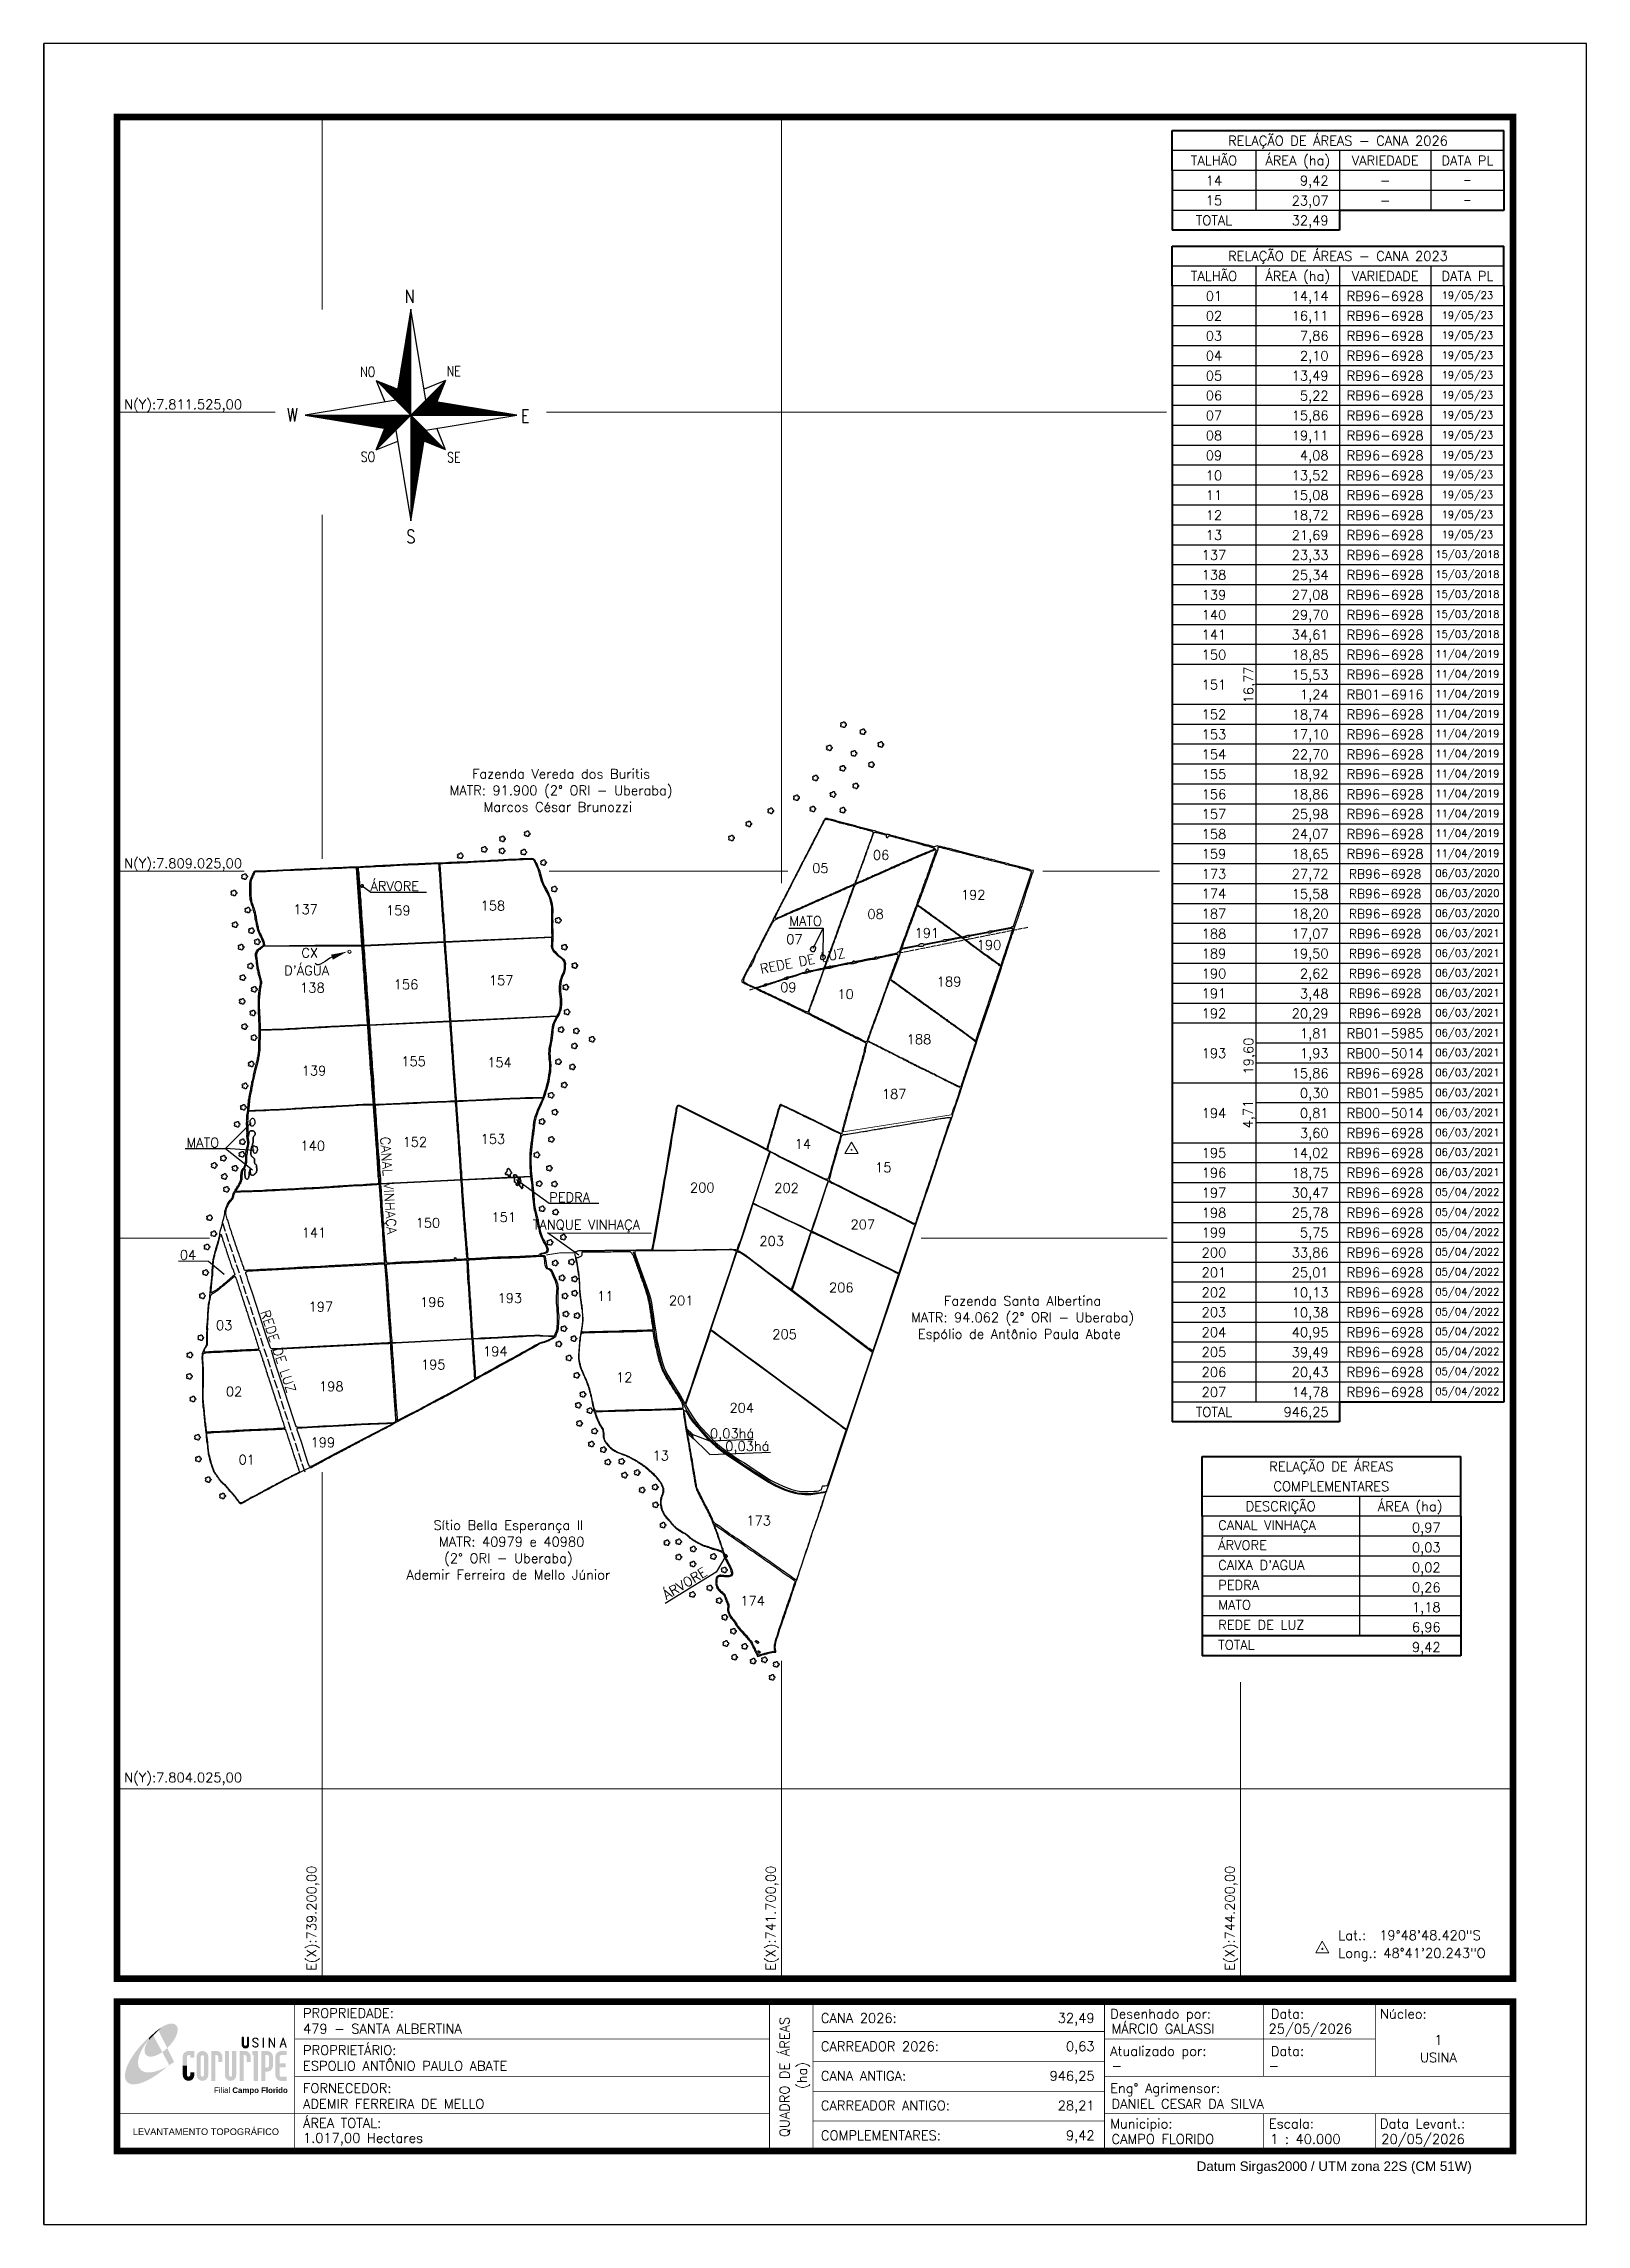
# Model space of a CAD drawing. Extents: x 737683 to 746083, y 7801653 to 7813533.
import ezdxf
from ezdxf import colors
from ezdxf.entities.mleader import LeaderData, LeaderLine
from ezdxf.enums import TextEntityAlignment as Align
from ezdxf.math import Vec2, Vec3

# ---------------------------------------------------------------- set-up
doc = ezdxf.new("R2010")
doc.units = 0
doc.header["$MEASUREMENT"] = 0
for name, pattern in [('ACAD_ISO04W100', [30, 24, -3, 0, -3]), ('CONTINUO', [0]), ('LIN0', [0])]:
    doc.linetypes.add(name, pattern=pattern)
for name, color, linetype in [('0114000479', 1, 'Continuous'), ('0114000479001', 5, 'Continuous'), ('0114000479002', 5, 'Continuous'), ('0114000479003', 5, 'Continuous'), ('0114000479004', 5, 'Continuous'), ('0114000479005', 5, 'Continuous'), ('0114000479006', 5, 'Continuous'), ('0114000479007', 5, 'Continuous'), ('0114000479008', 5, 'Continuous'), ('0114000479009', 5, 'Continuous'), ('0114000479010', 5, 'Continuous'), ('0114000479011', 5, 'Continuous'), ('0114000479012', 5, 'Continuous'), ('0114000479013', 5, 'Continuous'), ('0114000479014', 5, 'Continuous'), ('0114000479015', 5, 'Continuous'), ('0114000479137', 5, 'Continuous'), ('0114000479138', 5, 'Continuous'), ('0114000479139', 5, 'Continuous'), ('0114000479140', 5, 'Continuous'), ('0114000479141', 5, 'Continuous'), ('0114000479150', 5, 'Continuous'), ('0114000479151', 5, 'Continuous'), ('0114000479152', 5, 'Continuous'), ('0114000479153', 5, 'Continuous'), ('0114000479154', 5, 'Continuous'), ('0114000479155', 5, 'Continuous'), ('0114000479156', 5, 'Continuous'), ('0114000479157', 5, 'Continuous'), ('0114000479158', 5, 'Continuous'), ('0114000479159', 5, 'Continuous'), ('0114000479173', 5, 'Continuous'), ('0114000479174', 5, 'Continuous'), ('0114000479189', 5, 'Continuous'), ('0114000479190', 5, 'Continuous'), ('0114000479191', 5, 'Continuous'), ('0114000479192', 5, 'Continuous'), ('0114000479193', 5, 'Continuous'), ('0114000479194', 5, 'Continuous'), ('0114000479195', 5, 'Continuous'), ('0114000479196', 5, 'Continuous'), ('0114000479197', 5, 'Continuous'), ('0114000479198', 5, 'Continuous'), ('0114000479199', 5, 'Continuous'), ('0114000479200', 5, 'Continuous'), ('0114000479201', 5, 'Continuous'), ('0114000479202', 5, 'Continuous'), ('0114000479203', 5, 'Continuous'), ('0114000479204', 5, 'Continuous'), ('0114000479205', 5, 'Continuous'), ('0114000479206', 5, 'Continuous'), ('0114000479207', 5, 'Continuous'), ('_SIMBOLO ARVORE', 118, 'Continuous'), ('CANAL VINHAÇA', 7, 'Continuous'), ('ESTRADA', 1, 'Continuous'), ('MARGEM', 7, 'CONTINUO'), ('MATO', 3, 'Continuous'), ('PEDRA', 7, 'Continuous'), ('QUADRO_DE_AREAS_CANA_2023', 7, 'Continuous'), ('QUADRO_DE_AREAS_CANA_ANTIGA', 7, 'Continuous'), ('QUADRO_DE_AREAS_COMPLEMENTARES', 7, 'Continuous'), ('REDE_DE_LUZ', 6, 'Continuous'), ('SETA_NORTE', 3, 'Continuous'), ('TEXTO', 7, 'Continuous'), ('TEXTO CONFRONTANTES', 7, 'Continuous'), ('TEXTO_NUN_TAL', 7, 'Continuous')]:
    doc.layers.add(name, color=color, linetype=linetype)
for name, color, linetype, lineweight in [('0114000479187', 5, 'Continuous', 9), ('0114000479188', 5, 'Continuous', 9), ('CAIXA_DAGUA', 253, 'Continuous', 9), ('MALHA', 253, 'Continuous', 9), ('TEXTO_DIVERSOS', 7, 'Continuous', 5)]:
    doc.layers.add(name, color=color, linetype=linetype, lineweight=lineweight)
doc.styles.add('ARIAL', font='arial.ttf')
doc.styles.add('marcelo', font='arial.ttf')
doc.styles.add('ROMANS', font='romans')
doc.styles.add('SIMPLEX', font='simplex', dxfattribs={"height": 0.2})
doc.styles.get("Standard").update_dxf_attribs({"font": 'arial.ttf'})

msp = doc.modelspace()

# ---------------------------------------------------------------- texts
at = {"layer": 'MALHA', "style": 'SIMPLEX'}
for s, p in [('N(Y):7.811.525,00', (738121, 7811526)), ('N(Y):7.809.025,00', (738121, 7809026)), ('N(Y):7.804.025,00', (738121, 7804046))]:
    msp.add_text(s, height=52, dxfattribs=at).set_placement(p, align=Align.BOTTOM_LEFT)
for s, p in [('E(X):739.200,00', (739183, 7803034)), ('E(X):741.700,00', (741683, 7803034)), ('E(X):744.200,00', (744183, 7803034))]:
    msp.add_text(s, height=52, rotation=90, dxfattribs=at).set_placement(p, align=Align.BOTTOM_LEFT)
at = {"layer": 'MARGEM', "color": 7, "linetype": 'Continuous', "lineweight": 9}
for s, style, p in [('PROPRIEDADE:', 'SIMPLEX', (739095, 7802830)), ('Desenhado por:', 'SIMPLEX', (743490, 7802826)), ('Data:', 'SIMPLEX', (744365, 7802826)), ('Núcleo:', 'SIMPLEX', (744959, 7802826)), ('PROPRIETÁRIO:', 'SIMPLEX', (739095, 7802628)), ('Atualizado por:', 'SIMPLEX', (743490, 7802623)), ('Data:', 'SIMPLEX', (744365, 7802623)), ('FORNECEDOR:', 'SIMPLEX', (739095, 7802421)), ('Eng° Agrimensor:', 'SIMPLEX', (743490, 7802421)), ('ÁREA TOTAL:', 'SIMPLEX', (739095, 7802231)), ('Municipio:', 'SIMPLEX', (743490, 7802228)), ('Escala:', 'SIMPLEX', (744354, 7802228)), ('Data Levant.:', 'SIMPLEX', (744959, 7802228)), ('Datum Sirgas2000 / UTM zona 22S (CM 51W)', 'marcelo', (743961, 7801996))]:
    msp.add_text(s, height=52, dxfattribs=dict(at, style=style)).set_placement(p, align=Align.TOP_LEFT)
at = {"layer": 'MARGEM', "color": 7, "linetype": 'Continuous', "style": 'SIMPLEX'}
for s, p in [('CANA 2026:', (741915, 7802803)), ('479 - SANTA ALBERTINA', (739095, 7802745)), ('MÁRCIO GALASSI', (743497, 7802745)), ('25/05/2026', (744352, 7802745)), ('ESPOLIO ANTÔNIO PAULO ABATE', (739095, 7802543)), ('CARREADOR 2026:', (741915, 7802649)), ('CANA ANTIGA:', (741915, 7802488)), ('-', (743497, 7802543)), ('-', (744352, 7802543)), ('ADEMIR FERREIRA DE MELLO', (739095, 7802336)), ('CARREADOR ANTIGO:', (741915, 7802327)), ('DANIEL CESAR DA SILVA', (743497, 7802336)), ('1.017,00 Hectares', (739095, 7802150)), ('COMPLEMENTARES:', (741915, 7802164)), ('CAMPO FLORIDO', (743497, 7802144)), ('1 : 40.000', (744361, 7802144))]:
    msp.add_text(s, height=52, dxfattribs=at).set_placement(p, align=Align.TOP_LEFT)
for s, p in [('32,49', (743405, 7802803)), ('0,63', (743405, 7802649)), ('946,25', (743405, 7802488)), ('28,21', (743405, 7802327)), ('9,42', (743405, 7802164))]:
    msp.add_text(s, height=52, dxfattribs=at).set_placement(p, align=Align.TOP_RIGHT)
for s, p in [('QUADRO DE ÁREAS', (741717, 7802456)), ('(ha)', (741812, 7802464))]:
    msp.add_text(s, height=52, rotation=90, dxfattribs=at).set_placement(p, align=Align.MIDDLE_CENTER)
for s, p in [('1', (745277, 7802658)), ('USINA', (745277, 7802562))]:
    msp.add_text(s, height=52, dxfattribs=at).set_placement(p, align=Align.MIDDLE_CENTER)
at = {"layer": 'MARGEM', "color": 7, "linetype": 'ByBlock'}
msp.add_text('LEVANTAMENTO TOPOGRÁFICO', height=36, dxfattribs=at).set_placement((738566, 7802158), align=Align.MIDDLE_CENTER)
at = {"layer": 'MARGEM', "linetype": 'Continuous', "style": 'SIMPLEX'}
msp.add_text('20/05/2026', height=52, dxfattribs=at).set_placement((744966, 7802144), align=Align.TOP_LEFT)
at = {"layer": 'QUADRO_DE_AREAS_CANA_2023', "linetype": 'Continuous', "style": 'SIMPLEX'}
for s, p in [('RELAÇÃO DE ÁREAS - CANA 2026', (744730, 7813004)), ('TALHÃO', (744055, 7812896)), ('ÁREA (ha)', (744511, 7812896)), ('VARIEDADE', (744987, 7812896)), ('DATA PL', (745435, 7812896)), ('14', (744055, 7812787)), ('15', (744055, 7812679)), ('TOTAL', (744055, 7812570)), ('RELAÇÃO DE ÁREAS - CANA 2023', (744730, 7812376)), ('TALHÃO', (744055, 7812267)), ('ÁREA (ha)', (744511, 7812267)), ('VARIEDADE', (744987, 7812267)), ('DATA PL', (745435, 7812267)), ('01', (744055, 7812158)), ('02', (744055, 7812050)), ('03', (744055, 7811941)), ('04', (744055, 7811833)), ('05', (744055, 7811724)), ('06', (744055, 7811616)), ('07', (744055, 7811507)), ('08', (744055, 7811398)), ('09', (744055, 7811290)), ('10', (744055, 7811181)), ('11', (744055, 7811073)), ('12', (744055, 7810964)), ('13', (744055, 7810856))]:
    msp.add_text(s, height=52, dxfattribs=at).set_placement(p, align=Align.MIDDLE_CENTER)
for s, p in [('9,42', (744679, 7812761)), ('23,07', (744679, 7812652)), ('32,49', (744679, 7812544)), ('14,14', (744679, 7812132)), ('16,11', (744679, 7812024)), ('7,86', (744679, 7811915)), ('2,10', (744679, 7811806)), ('13,49', (744679, 7811698)), ('5,22', (744679, 7811589)), ('15,86', (744679, 7811481)), ('19,11', (744679, 7811372)), ('4,08', (744679, 7811264)), ('13,52', (744679, 7811155)), ('15,08', (744679, 7811047)), ('18,72', (744679, 7810938)), ('21,69', (744679, 7810829))]:
    msp.add_text(s, height=52, dxfattribs=at).set_placement(p, align=Align.RIGHT)
at = {"layer": 'QUADRO_DE_AREAS_CANA_ANTIGA', "linetype": 'Continuous', "style": 'SIMPLEX'}
for s, height, p in [('-', 52, (744987, 7812787)), ('-', 40, (745435, 7812791)), ('-', 52, (744987, 7812679)), ('-', 40, (745435, 7812682)), ('RB96-6928', 52, (744987, 7812158)), ('19/05/23', 40, (745435, 7812162)), ('RB96-6928', 52, (744987, 7812050)), ('19/05/23', 40, (745435, 7812053)), ('RB96-6928', 52, (744987, 7811941)), ('19/05/23', 40, (745435, 7811945)), ('RB96-6928', 52, (744987, 7811833)), ('19/05/23', 40, (745435, 7811836)), ('RB96-6928', 52, (744987, 7811724)), ('19/05/23', 40, (745435, 7811728)), ('RB96-6928', 52, (744987, 7811616)), ('19/05/23', 40, (745435, 7811619)), ('RB96-6928', 52, (744987, 7811507)), ('19/05/23', 40, (745435, 7811511)), ('RB96-6928', 52, (744987, 7811398)), ('19/05/23', 40, (745435, 7811402)), ('RB96-6928', 52, (744987, 7811290)), ('19/05/23', 40, (745435, 7811293)), ('RB96-6928', 52, (744987, 7811181)), ('19/05/23', 40, (745435, 7811185)), ('19/05/23', 40, (745435, 7811076)), ('RB96-6928', 52, (744987, 7811073)), ('RB96-6928', 52, (744987, 7810964)), ('19/05/23', 40, (745435, 7810968)), ('RB96-6928', 52, (744987, 7810856)), ('19/05/23', 40, (745435, 7810859)), ('137', 52, (744055, 7810747)), ('RB96-6928', 52, (744987, 7810747)), ('15/03/2018', 40, (745435, 7810751)), ('138', 52, (744055, 7810639)), ('RB96-6928', 52, (744987, 7810639)), ('15/03/2018', 40, (745435, 7810642)), ('139', 52, (744055, 7810530)), ('RB96-6928', 52, (744987, 7810530)), ('15/03/2018', 40, (745435, 7810534)), ('140', 52, (744055, 7810421)), ('RB96-6928', 52, (744987, 7810421)), ('15/03/2018', 40, (745435, 7810425)), ('141', 52, (744055, 7810313)), ('RB96-6928', 52, (744987, 7810313)), ('15/03/2018', 40, (745435, 7810316)), ('150', 52, (744055, 7810204)), ('RB96-6928', 52, (744987, 7810204)), ('11/04/2019', 40, (745435, 7810208)), ('151', 52, (744055, 7810041)), ('RB96-6928', 52, (744987, 7810096)), ('11/04/2019', 40, (745435, 7810099)), ('RB01-6916', 52, (744987, 7809987)), ('11/04/2019', 40, (745435, 7809991)), ('152', 52, (744055, 7809879)), ('153', 52, (744055, 7809770)), ('RB96-6928', 52, (744987, 7809879)), ('RB96-6928', 52, (744987, 7809770)), ('11/04/2019', 40, (745435, 7809882)), ('11/04/2019', 40, (745435, 7809774)), ('154', 52, (744055, 7809661)), ('RB96-6928', 52, (744987, 7809661)), ('11/04/2019', 40, (745435, 7809665)), ('155', 52, (744055, 7809553)), ('RB96-6928', 52, (744987, 7809553)), ('11/04/2019', 40, (745435, 7809556)), ('156', 52, (744055, 7809444)), ('RB96-6928', 52, (744987, 7809444)), ('11/04/2019', 40, (745435, 7809448)), ('157', 52, (744055, 7809336)), ('RB96-6928', 52, (744987, 7809336)), ('11/04/2019', 40, (745435, 7809339)), ('158', 52, (744055, 7809227)), ('RB96-6928', 52, (744987, 7809227)), ('11/04/2019', 40, (745435, 7809231)), ('159', 52, (744055, 7809119)), ('RB96-6928', 52, (744987, 7809119)), ('11/04/2019', 40, (745435, 7809122)), ('173', 52, (744055, 7809010)), ('RB96-6928', 49, (744987, 7809010)), ('06/03/2020', 40, (745435, 7809014)), ('174', 52, (744055, 7808902)), ('RB96-6928', 49, (744987, 7808902)), ('06/03/2020', 40, (745435, 7808905)), ('187', 52, (744055, 7808793)), ('RB96-6928', 49, (744987, 7808793)), ('06/03/2020', 40, (745435, 7808796)), ('188', 52, (744055, 7808684)), ('RB96-6928', 49, (744987, 7808684)), ('06/03/2021', 40, (745435, 7808688)), ('06/03/2021', 40, (745435, 7808579)), ('189', 52, (744055, 7808576)), ('190', 52, (744055, 7808467)), ('RB96-6928', 49, (744987, 7808576)), ('RB96-6928', 49, (744987, 7808467)), ('06/03/2021', 40, (745435, 7808471)), ('191', 52, (744055, 7808359)), ('RB96-6928', 49, (744987, 7808359)), ('06/03/2021', 40, (745435, 7808362)), ('192', 52, (744055, 7808250)), ('RB96-6928', 49, (744987, 7808250)), ('06/03/2021', 40, (745435, 7808254)), ('RB01-5985', 52, (744987, 7808142)), ('06/03/2021', 40, (745435, 7808145)), ('193', 52, (744055, 7808033)), ('RB00-5014', 52, (744987, 7808033)), ('06/03/2021', 40, (745435, 7808037)), ('RB96-6928', 52, (744987, 7807924)), ('06/03/2021', 40, (745435, 7807928)), ('RB01-5985', 52, (744987, 7807816)), ('06/03/2021', 40, (745435, 7807819)), ('194', 52, (744055, 7807707)), ('RB00-5014', 52, (744987, 7807707)), ('06/03/2021', 40, (745435, 7807711)), ('RB96-6928', 52, (744987, 7807599)), ('06/03/2021', 40, (745435, 7807602)), ('195', 52, (744055, 7807490)), ('RB96-6928', 52, (744987, 7807490)), ('06/03/2021', 40, (745435, 7807494)), ('196', 52, (744055, 7807382)), ('197', 52, (744055, 7807273)), ('RB96-6928', 52, (744987, 7807382)), ('RB96-6928', 52, (744987, 7807273)), ('06/03/2021', 40, (745435, 7807385)), ('05/04/2022', 40, (745435, 7807277)), ('198', 52, (744055, 7807164)), ('RB96-6928', 52, (744987, 7807164)), ('05/04/2022', 40, (745435, 7807168)), ('199', 52, (744055, 7807056)), ('RB96-6928', 52, (744987, 7807056)), ('05/04/2022', 40, (745435, 7807059)), ('200', 52, (744055, 7806947)), ('RB96-6928', 52, (744987, 7806947)), ('05/04/2022', 40, (745435, 7806951)), ('201', 52, (744055, 7806839)), ('RB96-6928', 52, (744987, 7806839)), ('05/04/2022', 40, (745435, 7806842)), ('202', 52, (744055, 7806730)), ('RB96-6928', 52, (744987, 7806730)), ('05/04/2022', 40, (745435, 7806734)), ('203', 52, (744055, 7806622)), ('RB96-6928', 52, (744987, 7806622)), ('05/04/2022', 40, (745435, 7806625)), ('204', 52, (744055, 7806513)), ('RB96-6928', 52, (744987, 7806513)), ('05/04/2022', 40, (745435, 7806517)), ('205', 52, (744055, 7806405)), ('RB96-6928', 52, (744987, 7806405)), ('05/04/2022', 40, (745435, 7806408)), ('206', 52, (744055, 7806296)), ('RB96-6928', 52, (744987, 7806296)), ('05/04/2022', 40, (745435, 7806300)), ('207', 52, (744055, 7806187)), ('RB96-6928', 52, (744987, 7806187)), ('05/04/2022', 40, (745435, 7806191)), ('TOTAL', 52, (744055, 7806079))]:
    msp.add_text(s, height=height, dxfattribs=at).set_placement(p, align=Align.MIDDLE_CENTER)
for s, p in [('23,33', (744679, 7810721)), ('25,34', (744679, 7810612)), ('27,08', (744679, 7810504)), ('29,70', (744679, 7810395)), ('34,61', (744679, 7810287)), ('18,85', (744679, 7810178)), ('15,53', (744679, 7810069)), ('1,24', (744679, 7809961)), ('18,74', (744679, 7809852)), ('17,10', (744679, 7809744)), ('22,70', (744679, 7809635)), ('18,92', (744679, 7809527)), ('18,86', (744679, 7809418)), ('25,98', (744679, 7809310)), ('24,07', (744679, 7809201)), ('18,65', (744679, 7809092)), ('27,72', (744679, 7808984)), ('15,58', (744679, 7808875)), ('18,20', (744679, 7808767)), ('17,07', (744679, 7808658)), ('19,50', (744679, 7808550)), ('2,62', (744679, 7808441)), ('3,48', (744679, 7808332)), ('20,29', (744679, 7808224)), ('1,81', (744679, 7808115)), ('1,93', (744679, 7808007)), ('15,86', (744679, 7807898)), ('0,30', (744679, 7807790)), ('0,81', (744679, 7807681)), ('3,60', (744679, 7807572)), ('14,02', (744679, 7807464)), ('30,47', (744679, 7807247)), ('18,75', (744679, 7807355)), ('25,78', (744679, 7807138)), ('5,75', (744679, 7807030)), ('33,86', (744679, 7806921)), ('25,01', (744679, 7806813)), ('10,13', (744679, 7806704)), ('10,38', (744679, 7806595)), ('40,95', (744679, 7806487)), ('39,49', (744679, 7806378)), ('20,43', (744679, 7806270)), ('14,78', (744679, 7806161)), ('946,25', (744679, 7806053))]:
    msp.add_text(s, height=52, dxfattribs=at).set_placement(p, align=Align.RIGHT)
for s, p in [('16,77', (744269, 7810140)), ('19,60', (744269, 7808118)), ('4,71', (744266, 7807780))]:
    msp.add_text(s, height=52, rotation=90, dxfattribs=at).set_placement(p, align=Align.RIGHT)
at = {"layer": 'QUADRO_DE_AREAS_COMPLEMENTARES', "linetype": 'Continuous', "style": 'SIMPLEX'}
for s, p in [('RELAÇÃO DE ÁREAS', (744694, 7805782)), ('COMPLEMENTARES', (744694, 7805674)), ('DESCRIÇÃO', (744418, 7805565)), ('ÁREA (ha)', (745123, 7805565))]:
    msp.add_text(s, height=52, dxfattribs=at).set_placement(p, align=Align.MIDDLE_CENTER)
for s, p in [('CANAL VINHAÇA', (744078, 7805462)), ('ÁRVORE', (744078, 7805353)), ("CAIXA D'AGUA", (744078, 7805245)), ('PEDRA', (744078, 7805136)), ('MATO', (744078, 7805028)), ('REDE DE LUZ', (744078, 7804919)), ('TOTAL', (744078, 7804810))]:
    msp.add_text(s, height=52, dxfattribs=at).set_placement(p, align=Align.MIDDLE_LEFT)
for s, p in [('0,97', (745289, 7805423)), ('0,03', (745289, 7805315)), ('0,02', (745289, 7805206)), ('0,26', (745289, 7805097)), ('6,96', (745289, 7804880)), ('1,18', (745289, 7804989)), ('9,42', (745289, 7804772))]:
    msp.add_text(s, height=52, dxfattribs=at).set_placement(p, align=Align.RIGHT)
at = {"layer": 'TEXTO', "linetype": 'ByBlock', "style": 'SIMPLEX'}
for s, p in [('Lat.:  19°48\'48.420"S', (744732, 7803202, 2627)), ('Long.: 48°41\'20.243"O', (744732, 7803105, 2627))]:
    msp.add_text(s, height=52, dxfattribs=at).set_placement(p)
at = {"layer": 'TEXTO CONFRONTANTES', "linetype": 'Continuous', "style": 'SIMPLEX'}
for s, p in [('Fazenda Vereda dos Buritis', (740500, 7809555)), ('MATR: 91.900 (2° ORI - Uberaba)', (740500, 7809465)), ('Marcos César Brunozzi ', (740500, 7809375)), ('Fazenda Santa Albertina', (743013, 7806684)), ('MATR: 94.062 (2° ORI - Uberaba)', (743013, 7806594)), ('Espólio de Antônio Paula Abate ', (743013, 7806504)), ('Sítio Bella Esperança II ', (740231, 7805462)), ('MATR: 40979 e 40980', (740231, 7805372)), ('(2° ORI - Uberaba) ', (740231, 7805282)), ('Ademir Ferreira de Mello Júnior ', (740231, 7805192))]:
    msp.add_text(s, height=52, dxfattribs=at).set_placement(p, align=Align.MIDDLE_CENTER)
at = {"layer": 'TEXTO_DIVERSOS', "style": 'ROMANS'}
for s, p in [('ÁRVORE', (739462, 7808917)), ('MATO', (741742, 7808727)), ('CX', (739086, 7808554)), ("D'ÁGUA", (738992, 7808458)), ('MATO', (738460, 7807520)), ('PEDRA', (740435, 7807222)), ('TANQUE VINHAÇA', (740346, 7807073)), ('0,03há', (741311, 7805936)), ('0,03há', (741394, 7805867))]:
    msp.add_text(s, height=52, dxfattribs=at).set_placement(p)
for s, rotation, p in [('REDE DE LUZ', 10.8643, (741589, 7808466)), ('CANAL VINHAÇA', 273.9881, (739516, 7807577)), ('REDE DE LUZ', 288.2147, (738862, 7806624)), ('ÁRVORE', 31.3577, (741074, 7805054))]:
    msp.add_text(s, height=52, rotation=rotation, dxfattribs=at).set_placement(p)
at = {"layer": 'TEXTO_NUN_TAL', "style": 'ROMANS'}
for s, p in [('06', (742198, 7809087)), ('05', (741867, 7809015)), ('158', (740062, 7808811)), ('192', (742677, 7808870)), ('159', (739547, 7808785)), ('08', (742168, 7808765)), ('07', (741726, 7808628)), ('191', (742425, 7808662)), ('190', (742763, 7808597)), ('138', (739079, 7808364)), ('156', (739589, 7808382)), ('157', (740107, 7808404)), ('09', (741693, 7808366)), ('10', (742005, 7808329)), ('189', (742546, 7808397)), ('188', (742382, 7808083)), ('155', (739630, 7807963)), ('139', (739088, 7807912)), ('154', (740098, 7807957)), ('187', (742247, 7807785)), ('140', (739081, 7807503)), ('152', (739637, 7807524)), ('153', (740062, 7807540)), ('14', (741772, 7807513)), ('15', (742210, 7807385)), ('200', (741202, 7807275)), ('202', (741661, 7807273)), ('141', (739088, 7807030)), ('150', (739708, 7807083)), ('151', (740121, 7807114)), ('207', (742076, 7807074)), ('04', (738424, 7806908)), ('203', (741580, 7806984)), ('193', (740154, 7806673)), ('11', (740696, 7806684)), ('201', (741087, 7806660)), ('206', (741959, 7806731)), ('197', (739125, 7806626)), ('196', (739732, 7806651)), ('03', (738621, 7806525)), ('205', (741650, 7806476)), ('195', (739737, 7806311)), ('194', (740075, 7806383)), ('198', (739182, 7806192)), ('12', (740800, 7806242)), ('02', (738675, 7806164)), ('204', (741417, 7806075)), ('199', (739136, 7805887)), ('01', (738744, 7805793)), ('13', (740998, 7805815)), ('173', (741509, 7805461)), ('174', (741476, 7805024))]:
    msp.add_text(s, height=52, dxfattribs=at).set_placement(p)
at = {"layer": 'TEXTO_NUN_TAL', "linetype": 'Continuous', "style": 'SIMPLEX'}
msp.add_text('137', height=52, dxfattribs=at).set_placement((739109, 7808817), align=Align.MIDDLE_CENTER)

# ---------------------------------------------------------------- blocks, each defined once
blk = doc.blocks.new('A$C309442C0')
at = {"layer": 'SETA_NORTE', "linetype": 'Continuous'}
h = blk.add_hatch(dxfattribs=at)
h.set_pattern_fill('ANSI31', color=256, scale=0.1375, angle=-90, style=0)
h.set_pattern_definition([(315, (-215853.3434, 13873.16845), (0.3086963042, 0.3086963042), [])])
h.paths.add_polyline_path([(73.5, 97.4), (74.7, 104.9), (60, 110.8)])
h = blk.add_hatch(dxfattribs=at)
h.set_pattern_fill('ANSI31', color=256, scale=0.1375, angle=180, style=0)
h.set_pattern_definition([(225, (13869.59828, 216024.21475), (0.3086963042, -0.3086963042), [])])
h.paths.add_polyline_path([(93.8, 97.4), (101.4, 96.2), (107.3, 110.8)])
h = blk.add_hatch(dxfattribs=at)
h.set_pattern_fill('ANSI31', color=256, scale=0.1375, style=0)
h.set_pattern_definition([(45, (-13702.2971, -215849.77324), (-0.3086963042, 0.3086963042), [])])
h.paths.add_polyline_path([(73.5, 77), (65.9, 78.3), (60, 63.6)])
h = blk.add_hatch(dxfattribs=at)
h.set_pattern_fill('ANSI31', color=256, scale=0.1375, angle=90, style=0)
h.set_pattern_definition([(135, (216020.6446, -13698.72693), (-0.3086963042, -0.3086963042), [])])
h.paths.add_polyline_path([(93.8, 77), (92.6, 69.5), (107.3, 63.6)])
for p, q in [((81.6, 146.8), (83.7, 148.9)), ((81.7, 147.6), (83.7, 149.5)), ((81.8, 148.3), (83.7, 150.1)), ((82, 149.1), (83.7, 150.8)), ((82.1, 149.9), (83.7, 151.4)), ((82.2, 150.6), (83.7, 152.1)), ((82.3, 151.4), (83.7, 152.7)), ((82.5, 152.2), (83.7, 153.3)), ((82.6, 152.9), (83.7, 154)), ((82.7, 153.7), (83.7, 154.6)), ((82.9, 154.4), (83.7, 155.2)), ((83, 155.2), (83.7, 155.9)), ((83.1, 156), (83.7, 156.5)), ((83.2, 156.7), (83.7, 157.2)), ((83.4, 157.5), (83.7, 157.8)), ((83.5, 158.3), (83.7, 158.4)), ((83.6, 159), (83.7, 159.1)), ((78.7, 129.3), (83.7, 134.2)), ((78.8, 130), (83.7, 134.9)), ((79, 130.8), (83.7, 135.5)), ((79.1, 131.6), (83.7, 136.1)), ((79.2, 132.3), (83.7, 136.8)), ((79.3, 133.1), (83.7, 137.4)), ((79.5, 133.8), (83.7, 138)), ((79.6, 134.6), (83.7, 138.7)), ((79.7, 135.4), (83.7, 139.3)), ((79.8, 136.1), (83.7, 140)), ((80, 136.9), (83.7, 140.6)), ((80.1, 137.7), (83.7, 141.2)), ((80.2, 138.4), (83.7, 141.9)), ((80.3, 139.2), (83.7, 142.5)), ((80.5, 139.9), (83.7, 143.1)), ((80.6, 140.7), (83.7, 143.8)), ((80.7, 141.5), (83.7, 144.4)), ((80.8, 142.2), (83.7, 145)), ((81, 143), (83.7, 145.7)), ((81.1, 143.8), (83.7, 146.3)), ((81.2, 144.5), (83.7, 147)), ((81.3, 145.3), (83.7, 147.6)), ((81.5, 146.1), (83.7, 148.2)), ((75.7, 111), (83.7, 118.9)), ((75.8, 111.7), (83.7, 119.6)), ((75.9, 112.5), (83.7, 120.2)), ((76.1, 113.3), (83.7, 120.8)), ((76.2, 114), (83.7, 121.5)), ((76.3, 114.8), (83.7, 122.1)), ((76.4, 115.5), (83.7, 122.8)), ((76.6, 116.3), (83.7, 123.4)), ((76.7, 117.1), (83.7, 124)), ((76.8, 117.8), (83.7, 124.7)), ((76.9, 118.6), (83.7, 125.3)), ((77.1, 119.4), (83.7, 125.9)), ((77.2, 120.1), (83.7, 126.6)), ((77.3, 120.9), (83.7, 127.2)), ((77.4, 121.6), (83.7, 127.8)), ((77.6, 122.4), (83.7, 128.5)), ((77.7, 123.2), (83.7, 129.1)), ((77.8, 123.9), (83.7, 129.8)), ((78, 124.7), (83.7, 130.4)), ((78.1, 125.5), (83.7, 131)), ((78.2, 126.2), (83.7, 131.7)), ((78.3, 127), (83.7, 132.3)), ((78.5, 127.7), (83.7, 132.9)), ((78.6, 128.5), (83.7, 133.6)), ((60, 110.8), (74.7, 104.9)), ((60, 110.8), (65.9, 96.2)), ((73.5, 97.3), (83.7, 107.5)), ((73.6, 98), (83.7, 108.1)), ((73.7, 98.8), (83.7, 108.7)), ((73.8, 99.5), (83.7, 109.4)), ((73.8, 97), (83.7, 106.8)), ((73.9, 100.3), (83.7, 110)), ((74.1, 101.1), (83.7, 110.6)), ((74.2, 101.8), (83.7, 111.3)), ((74.2, 96.7), (83.7, 106.2)), ((74.3, 102.6), (83.7, 111.9)), ((74.4, 103.3), (83.7, 112.6)), ((74.5, 96.4), (83.7, 105.6)), ((74.6, 104.1), (83.7, 113.2)), ((74.7, 104.9), (83.7, 113.8)), ((74.8, 105.6), (83.7, 114.5)), ((74.8, 96.1), (83.7, 104.9)), ((74.9, 106.4), (83.7, 115.1)), ((75.1, 107.2), (83.7, 115.7)), ((75.1, 95.7), (83.7, 104.3)), ((75.2, 107.9), (83.7, 116.4)), ((75.3, 108.7), (83.7, 117)), ((75.4, 109.4), (83.7, 117.7)), ((75.6, 110.2), (83.7, 118.3)), ((107.3, 110.8), (92.6, 104.9)), ((107.3, 110.8), (101.4, 96.2)), ((75.4, 95.4), (83.7, 103.6)), ((75.8, 95.1), (83.7, 103)), ((76.1, 94.8), (83.7, 102.4)), ((76.4, 94.5), (83.7, 101.7)), ((76.7, 94.2), (83.7, 101.1)), ((77, 93.8), (83.7, 100.5)), ((77.4, 93.5), (83.7, 99.8)), ((77.7, 93.2), (83.7, 99.2)), ((78, 92.9), (83.7, 98.5)), ((78.3, 92.6), (83.7, 97.9)), ((78.6, 92.2), (83.7, 97.3)), ((78.9, 91.9), (83.7, 96.6)), ((79.3, 91.6), (83.7, 96)), ((79.6, 91.3), (83.7, 95.4)), ((79.9, 91), (83.7, 94.7)), ((80.2, 90.7), (83.7, 94.1)), ((80.5, 90.3), (83.7, 93.4)), ((80.9, 90), (83.7, 92.8)), ((81.2, 89.7), (83.7, 92.2)), ((81.5, 89.4), (83.7, 91.5)), ((81.8, 89.1), (83.7, 90.9)), ((82.1, 88.7), (83.7, 90.3)), ((82.4, 88.4), (83.7, 89.6)), ((83.8, 87.2), (94, 97.4)), ((84.4, 87.2), (94.5, 97.3)), ((85.1, 87.2), (95.1, 97.2)), ((85.7, 87.2), (95.6, 97.1)), ((86.3, 87.2), (96.2, 97)), ((87, 87.2), (96.7, 96.9)), ((87.6, 87.2), (97.2, 96.9)), ((88.3, 87.2), (97.8, 96.8)), ((88.9, 87.2), (98.3, 96.7)), ((89.5, 87.2), (98.9, 96.6)), ((90.2, 87.2), (99.4, 96.5)), ((90.8, 87.2), (100, 96.4)), ((91.4, 87.2), (100.5, 96.3)), ((92.1, 87.2), (101.1, 96.2)), ((92.7, 87.2), (101.6, 96.1)), ((93.4, 87.2), (102.2, 96)), ((94, 87.2), (102.7, 96)), ((94.6, 87.2), (103.3, 95.9)), ((95.3, 87.2), (103.8, 95.8)), ((95.9, 87.2), (104.4, 95.7)), ((96.5, 87.2), (104.9, 95.6)), ((97.2, 87.2), (105.5, 95.5)), ((97.8, 87.2), (106, 95.4)), ((98.4, 87.2), (106.5, 95.3)), ((99.1, 87.2), (107.1, 95.2)), ((99.7, 87.2), (107.6, 95.1)), ((100.4, 87.2), (108.2, 95.1)), ((101, 87.2), (108.7, 95)), ((101.6, 87.2), (109.3, 94.9)), ((102.3, 87.2), (109.8, 94.8)), ((102.9, 87.2), (110.4, 94.7)), ((103.5, 87.2), (110.9, 94.6)), ((104.2, 87.2), (111.5, 94.5)), ((104.8, 87.2), (112, 94.4)), ((105.5, 87.2), (112.6, 94.3)), ((106.1, 87.2), (113.1, 94.2)), ((106.7, 87.2), (113.7, 94.1)), ((107.4, 87.2), (114.2, 94.1)), ((108, 87.2), (114.8, 94)), ((108.6, 87.2), (115.3, 93.9)), ((109.3, 87.2), (115.8, 93.8)), ((109.9, 87.2), (116.4, 93.7)), ((110.6, 87.2), (116.9, 93.6)), ((111.2, 87.2), (117.5, 93.5)), ((111.8, 87.2), (118, 93.4)), ((112.5, 87.2), (118.6, 93.3)), ((113.1, 87.2), (119.1, 93.2)), ((113.7, 87.2), (119.7, 93.2)), ((114.4, 87.2), (120.2, 93.1)), ((115, 87.2), (120.8, 93)), ((115.6, 87.2), (121.3, 92.9)), ((116.3, 87.2), (121.9, 92.8)), ((116.9, 87.2), (122.4, 92.7)), ((117.6, 87.2), (123, 92.6)), ((118.2, 87.2), (123.5, 92.5)), ((118.8, 87.2), (124, 92.4)), ((119.5, 87.2), (124.6, 92.3)), ((120.1, 87.2), (125.1, 92.3)), ((120.7, 87.2), (125.7, 92.2)), ((121.4, 87.2), (126.2, 92.1)), ((122, 87.2), (126.8, 92)), ((122.7, 87.2), (127.3, 91.9)), ((123.3, 87.2), (127.9, 91.8)), ((123.9, 87.2), (128.4, 91.7)), ((124.6, 87.2), (129, 91.6)), ((125.2, 87.2), (129.5, 91.5)), ((125.8, 87.2), (130.1, 91.4)), ((126.5, 87.2), (130.6, 91.4)), ((127.1, 87.2), (131.2, 91.3)), ((127.8, 87.2), (131.7, 91.2)), ((128.4, 87.2), (132.3, 91.1)), ((129, 87.2), (132.8, 91)), ((129.7, 87.2), (133.3, 90.9)), ((130.3, 87.2), (133.9, 90.8)), ((130.9, 87.2), (134.4, 90.7)), ((131.6, 87.2), (135, 90.6)), ((132.2, 87.2), (135.5, 90.5)), ((132.8, 87.2), (136.1, 90.5)), ((133.5, 87.2), (136.6, 90.4)), ((134.1, 87.2), (137.2, 90.3)), ((134.8, 87.2), (137.7, 90.2)), ((135.4, 87.2), (138.3, 90.1)), ((136, 87.2), (138.8, 90)), ((136.7, 87.2), (139.4, 89.9)), ((137.3, 87.2), (139.9, 89.8)), ((137.9, 87.2), (140.5, 89.7)), ((138.6, 87.2), (141, 89.6)), ((139.2, 87.2), (141.6, 89.6)), ((139.9, 87.2), (142.1, 89.5)), ((140.5, 87.2), (142.6, 89.4)), ((141.1, 87.2), (143.2, 89.3)), ((141.8, 87.2), (143.7, 89.2)), ((142.4, 87.2), (144.3, 89.1)), ((11.8, 87.2), (11.8, 87.2)), ((12.3, 87.1), (12.4, 87.2)), ((12.9, 87), (13.1, 87.2)), ((13.4, 86.9), (13.7, 87.2)), ((14, 86.8), (14.4, 87.2)), ((14.5, 86.7), (15, 87.2)), ((15.1, 86.6), (15.6, 87.2)), ((15.6, 86.6), (16.3, 87.2)), ((16.2, 86.5), (16.9, 87.2)), ((16.7, 86.4), (17.5, 87.2)), ((17.2, 86.3), (18.2, 87.2)), ((17.8, 86.2), (18.8, 87.2)), ((18.3, 86.1), (19.5, 87.2)), ((18.9, 86), (20.1, 87.2)), ((19.4, 85.9), (20.7, 87.2)), ((20, 85.8), (21.4, 87.2)), ((20.5, 85.7), (22, 87.2)), ((21.1, 85.7), (22.6, 87.2)), ((21.6, 85.6), (23.3, 87.2)), ((22.2, 85.5), (23.9, 87.2)), ((22.7, 85.4), (24.6, 87.2)), ((23.3, 85.3), (25.2, 87.2)), ((23.8, 85.2), (25.8, 87.2)), ((24.4, 85.1), (26.5, 87.2)), ((24.9, 85), (27.1, 87.2)), ((25.5, 84.9), (27.7, 87.2)), ((26, 84.8), (28.4, 87.2)), ((26.5, 84.8), (29, 87.2)), ((27.1, 84.7), (29.6, 87.2)), ((27.6, 84.6), (30.3, 87.2)), ((28.2, 84.5), (30.9, 87.2)), ((28.7, 84.4), (31.6, 87.2)), ((29.3, 84.3), (32.2, 87.2)), ((29.8, 84.2), (32.8, 87.2)), ((30.4, 84.1), (33.5, 87.2)), ((30.9, 84), (34.1, 87.2)), ((31.5, 83.9), (34.7, 87.2)), ((32, 83.9), (35.4, 87.2)), ((32.6, 83.8), (36, 87.2)), ((33.1, 83.7), (36.7, 87.2)), ((33.7, 83.6), (37.3, 87.2)), ((34.2, 83.5), (37.9, 87.2)), ((34.7, 83.4), (38.6, 87.2)), ((35.3, 83.3), (39.2, 87.2)), ((35.8, 83.2), (39.8, 87.2)), ((36.4, 83.1), (40.5, 87.2)), ((36.9, 83), (41.1, 87.2)), ((37.5, 83), (41.8, 87.2)), ((38, 82.9), (42.4, 87.2)), ((38.6, 82.8), (43, 87.2)), ((39.1, 82.7), (43.7, 87.2)), ((39.7, 82.6), (44.3, 87.2)), ((40.2, 82.5), (44.9, 87.2)), ((40.8, 82.4), (45.6, 87.2)), ((41.3, 82.3), (46.2, 87.2)), ((41.9, 82.2), (46.8, 87.2)), ((42.4, 82.1), (47.5, 87.2)), ((43, 82.1), (48.1, 87.2)), ((43.5, 82), (48.8, 87.2)), ((44, 81.9), (49.4, 87.2)), ((44.6, 81.8), (50, 87.2)), ((45.1, 81.7), (50.7, 87.2)), ((45.7, 81.6), (51.3, 87.2)), ((46.2, 81.5), (51.9, 87.2)), ((46.8, 81.4), (52.6, 87.2)), ((47.3, 81.3), (53.2, 87.2)), ((47.9, 81.2), (53.9, 87.2)), ((48.4, 81.2), (54.5, 87.2)), ((49, 81.1), (55.1, 87.2)), ((49.5, 81), (55.8, 87.2)), ((50.1, 80.9), (56.4, 87.2)), ((50.6, 80.8), (57, 87.2)), ((51.2, 80.7), (57.7, 87.2)), ((51.7, 80.6), (58.3, 87.2)), ((52.3, 80.5), (59, 87.2)), ((52.8, 80.4), (59.6, 87.2)), ((53.3, 80.3), (60.2, 87.2)), ((53.9, 80.3), (60.9, 87.2)), ((54.4, 80.2), (61.5, 87.2)), ((55, 80.1), (62.1, 87.2)), ((55.5, 80), (62.8, 87.2)), ((56.1, 79.9), (63.4, 87.2)), ((56.6, 79.8), (64, 87.2)), ((57.2, 79.7), (64.7, 87.2)), ((57.7, 79.6), (65.3, 87.2)), ((58.3, 79.5), (66, 87.2)), ((58.8, 79.4), (66.6, 87.2)), ((59.4, 79.4), (67.2, 87.2)), ((59.9, 79.3), (67.9, 87.2)), ((83.7, 87.2), (60, 63.6)), ((60, 63.6), (65.9, 78.3)), ((60.5, 79.2), (68.5, 87.2)), ((61, 79.1), (69.1, 87.2)), ((61.5, 79), (69.8, 87.2)), ((62.1, 78.9), (70.4, 87.2)), ((62.6, 78.8), (71.1, 87.2)), ((63.2, 78.7), (71.7, 87.2)), ((63.7, 78.6), (72.3, 87.2)), ((64.3, 78.5), (73, 87.2)), ((64.8, 78.4), (73.6, 87.2)), ((65.4, 78.4), (74.2, 87.2)), ((65.9, 78.3), (74.9, 87.2)), ((66.5, 78.2), (75.5, 87.2)), ((67, 78.1), (76.2, 87.2)), ((67.6, 78), (76.8, 87.2)), ((68.1, 77.9), (77.4, 87.2)), ((68.7, 77.8), (78.1, 87.2)), ((69.2, 77.7), (78.7, 87.2)), ((69.8, 77.6), (79.3, 87.2)), ((70.3, 77.5), (80, 87.2)), ((70.8, 77.5), (80.6, 87.2)), ((71.4, 77.4), (81.2, 87.2)), ((71.9, 77.3), (81.9, 87.2)), ((72.5, 77.2), (82.5, 87.2)), ((73, 77.1), (83.2, 87.2)), ((82.8, 88.1), (83.7, 89)), ((83.1, 87.8), (83.7, 88.4)), ((83.4, 87.5), (83.7, 87.7)), ((83.7, 87.1), (83.7, 87.1)), ((83.7, 86.4), (84, 86.8)), ((83.7, 85.8), (84.4, 86.5)), ((83.7, 85.2), (84.7, 86.2)), ((83.7, 84.5), (85, 85.9)), ((83.7, 83.9), (85.3, 85.6)), ((83.7, 83.3), (85.6, 85.2)), ((83.7, 82.6), (86, 84.9)), ((83.7, 82), (86.3, 84.6)), ((83.7, 81.3), (86.6, 84.3)), ((83.7, 80.7), (86.9, 84)), ((83.7, 80.1), (87.2, 83.6)), ((83.7, 79.4), (87.5, 83.3)), ((83.7, 78.8), (87.9, 83)), ((83.7, 78.2), (88.2, 82.7)), ((83.7, 77.5), (88.5, 82.4)), ((83.7, 76.9), (88.8, 82.1)), ((83.7, 76.2), (89.1, 81.7)), ((83.7, 75.6), (89.5, 81.4)), ((83.7, 75), (89.8, 81.1)), ((83.7, 74.3), (90.1, 80.8)), ((83.7, 73.7), (90.4, 80.5)), ((83.7, 73.1), (90.7, 80.1)), ((83.7, 72.4), (91, 79.8)), ((83.7, 71.8), (91.4, 79.5)), ((83.7, 71.2), (91.7, 79.2)), ((83.7, 70.5), (92, 78.9)), ((83.7, 69.9), (92.3, 78.5)), ((83.7, 69.2), (92.6, 78.2)), ((83.7, 68.6), (93, 77.9)), ((83.7, 68), (93.3, 77.6)), ((83.7, 67.3), (93.6, 77.3)), ((83.7, 66.7), (93.8, 76.9)), ((83.7, 66.1), (93.7, 76.1)), ((83.7, 65.4), (93.6, 75.3)), ((83.7, 64.8), (93.4, 74.6)), ((107.3, 63.6), (101.4, 78.3)), ((143, 87.2), (144.8, 89)), ((143.7, 87.2), (145.4, 88.9)), ((144.3, 87.2), (145.9, 88.8)), ((144.9, 87.2), (146.5, 88.7)), ((145.6, 87.2), (147, 88.7)), ((146.2, 87.2), (147.6, 88.6)), ((146.9, 87.2), (148.1, 88.5)), ((147.5, 87.2), (148.7, 88.4)), ((148.1, 87.2), (149.2, 88.3)), ((148.8, 87.2), (149.8, 88.2)), ((149.4, 87.2), (150.3, 88.1)), ((150, 87.2), (150.8, 88)), ((150.7, 87.2), (151.4, 87.9)), ((151.3, 87.2), (151.9, 87.8)), ((152, 87.2), (152.5, 87.8)), ((152.6, 87.2), (153, 87.7)), ((153.2, 87.2), (153.6, 87.6)), ((153.9, 87.2), (154.1, 87.5)), ((154.5, 87.2), (154.7, 87.4)), ((155.1, 87.2), (155.2, 87.3)), ((60, 63.6), (74.7, 69.5)), ((83.7, 64.1), (93.3, 73.8)), ((83.7, 63.5), (93.2, 73)), ((83.7, 62.9), (93.1, 72.3)), ((83.7, 62.2), (92.9, 71.5)), ((83.7, 61.6), (92.8, 70.8)), ((83.7, 61), (92.7, 70)), ((83.7, 60.3), (92.6, 69.2)), ((83.7, 59.7), (92.4, 68.5)), ((83.7, 59), (92.3, 67.7)), ((83.7, 58.4), (92.2, 66.9)), ((83.7, 57.8), (92.1, 66.2)), ((83.7, 57.1), (91.9, 65.4)), ((83.7, 56.5), (91.8, 64.7)), ((83.7, 55.9), (91.7, 63.9)), ((83.7, 55.2), (91.6, 63.1)), ((83.7, 54.6), (91.4, 62.4)), ((83.7, 54), (91.3, 61.6)), ((83.7, 53.3), (91.2, 60.8)), ((83.7, 52.7), (91.1, 60.1)), ((107.3, 63.6), (92.6, 69.5)), ((83.7, 52), (90.9, 59.3)), ((83.7, 51.4), (90.8, 58.6)), ((83.7, 50.8), (90.7, 57.8)), ((83.7, 50.1), (90.5, 57)), ((83.7, 49.5), (90.4, 56.3)), ((83.7, 48.9), (90.3, 55.5)), ((83.7, 48.2), (90.2, 54.7)), ((83.7, 47.6), (90, 54)), ((83.7, 46.9), (89.9, 53.2)), ((83.7, 46.3), (89.8, 52.5)), ((83.7, 45.7), (89.7, 51.7)), ((83.7, 45), (89.5, 50.9)), ((83.7, 44.4), (89.4, 50.2)), ((83.7, 43.8), (89.3, 49.4)), ((83.7, 43.1), (89.2, 48.6)), ((83.7, 42.5), (89, 47.9)), ((83.7, 41.8), (88.9, 47.1)), ((83.7, 41.2), (88.8, 46.3)), ((83.7, 40.6), (88.7, 45.6)), ((83.7, 39.9), (88.5, 44.8)), ((83.7, 39.3), (88.4, 44.1)), ((83.7, 38.7), (88.3, 43.3)), ((83.7, 38), (88.2, 42.5)), ((83.7, 37.4), (88, 41.8)), ((83.7, 36.8), (87.9, 41)), ((83.7, 36.1), (87.8, 40.2)), ((83.7, 35.5), (87.7, 39.5)), ((83.7, 34.8), (87.5, 38.7)), ((83.7, 34.2), (87.4, 38)), ((83.7, 33.6), (87.3, 37.2)), ((83.7, 32.9), (87.2, 36.4)), ((83.7, 32.3), (87, 35.7)), ((83.7, 31.7), (86.9, 34.9)), ((83.7, 31), (86.8, 34.1)), ((83.7, 30.4), (86.7, 33.4)), ((83.7, 29.7), (86.5, 32.6)), ((83.7, 29.1), (86.4, 31.9)), ((83.7, 28.5), (86.3, 31.1)), ((83.7, 27.8), (86.2, 30.3)), ((83.7, 27.2), (86, 29.6)), ((83.7, 26.6), (85.9, 28.8)), ((83.7, 25.9), (85.8, 28)), ((83.7, 25.3), (85.6, 27.3)), ((83.7, 24.6), (85.5, 26.5)), ((83.7, 24), (85.4, 25.8)), ((83.7, 23.4), (85.3, 25)), ((83.7, 22.7), (85.1, 24.2)), ((83.7, 22.1), (85, 23.5)), ((83.7, 21.5), (84.9, 22.7)), ((83.7, 20.8), (84.8, 21.9)), ((83.7, 20.2), (84.6, 21.2)), ((83.7, 19.6), (84.5, 20.4)), ((83.7, 18.9), (84.4, 19.7)), ((83.7, 18.3), (84.3, 18.9)), ((83.7, 17.6), (84.1, 18.1)), ((83.7, 17), (84, 17.4)), ((83.7, 16.4), (83.9, 16.6)), ((83.7, 15.7), (83.8, 15.8))]:
    blk.add_line(p, q, dxfattribs=at)
blk.add_lwpolyline([(93.8, 77), (155.7, 87.2), (93.8, 97.4), (83.7, 159.3), (73.5, 97.4), (11.6, 87.2), (73.5, 77), (83.7, 15.1)], close=True, dxfattribs=at)
for points in [[(83.7, 87.2), (83.7, 159.3)], [(83.7, 87.2), (73.5, 97.4)], [(83.7, 87.2), (93.8, 97.4)], [(11.6, 87.2), (155.7, 87.2)], [(83.7, 87.2), (73.5, 77)], [(83.7, 87.2), (93.8, 77)], [(83.7, 87.2), (83.7, 15.1)]]:
    blk.add_lwpolyline(points, dxfattribs=at)
at = {"layer": 'SETA_NORTE', "color": 7, "lineweight": 30, "style": 'ROMANS', "width": 0.8}
for s, height, p in [('N ', 8.94, (79.5, 163.6)), ('NO', 6.88, (49.1, 113.2)), ('NE', 6.87, (108, 113.7)), ('W', 8.94, (-0.7, 82.9)), ('E', 8.94, (158.6, 82.1)), ('SO', 6.88, (49.5, 55.3)), ('SE', 6.87, (108.3, 55)), ('S', 8.94, (80.6, 0))]:
    blk.add_text(s, height=height, dxfattribs=at).set_placement(p)
blk = doc.blocks.new('A$C78F83FB3')
at = {"layer": 'MARGEM'}
h = blk.add_hatch(color=20, dxfattribs=at)
edge = h.paths.add_edge_path()
edge.add_ellipse((19.49, 23.77), major_axis=(-6.68, -6.67), ratio=0.469426, start_angle=292.73277, end_angle=601.25787)
edge.add_ellipse((22.83, 22.05), major_axis=(12.64, 11.29), ratio=0.457614, start_angle=79.90686, end_angle=107.91393)
edge = h.paths.add_edge_path()
edge.add_ellipse((18.28, 18.7), major_axis=(13.95, 13.59), ratio=0.386848, start_angle=63.96117, end_angle=264.59932)
edge.add_ellipse((22.83, 22.05), major_axis=(12.64, 11.29), ratio=0.457614, start_angle=107.91393, end_angle=245.11815, ccw=False)
edge.add_ellipse((19.49, 23.77), major_axis=(-6.68, -6.67), ratio=0.469426, start_angle=241.25787, end_angle=292.73277, ccw=False)
for color, points in [(20, [(15.46, 26.12), (14.17, 24.81), (14.06, 24.24), (14.39, 23.97), (14.67, 24.54), (19.47, 29.32), (18.48, 28.66), (17.31, 27.78)]), (7, [(58.42, 24.9), (57.9, 24.9), (57.9, 21.73, -0.414214), (57.15, 20.98), (56.84, 20.98, -0.414214), (56.09, 21.73), (56.09, 24.9), (55.57, 24.9), (55.57, 21.73, 0.414214), (56.84, 20.46), (57.15, 20.46, 0.414214), (58.42, 21.73)]), (7, [(61.7, 24.9), (61.23, 24.9, 0.396318), (60.04, 23.78), (60.04, 23.72, 0.151912), (60.39, 22.97), (60.46, 22.92), (62.18, 22), (62.85, 21.83, 0.12407), (62.51, 22.42), (60.75, 23.36, -0.13192), (60.56, 23.77, -0.385578), (61.23, 24.37), (61.7, 24.37, -0.414214), (62.37, 23.7), (62.89, 23.7, 0.414214)]), (7, [(62.37, 23.7), (62.89, 23.7, 0.414214), (61.7, 24.9), (61.23, 24.9, 0.396318), (60.04, 23.78), (60.04, 23.72, 0.151912), (60.39, 22.97), (60.46, 22.92), (62.18, 22), (62.18, 22, -0.131921), (62.37, 21.59, -0.385578), (61.7, 20.98), (61.23, 20.98, -0.414214), (60.56, 21.65), (60.04, 21.65, 0.414214), (61.23, 20.46), (61.7, 20.46, 0.402546), (62.89, 21.61, 0.165292), (62.51, 22.42), (60.75, 23.36, -0.13192), (60.56, 23.77, -0.385578), (61.23, 24.37), (61.7, 24.37, -0.414214)]), (7, [(30.97, 12.46), (29.13, 12.46), (29.13, 8.21, 1), (34.29, 8.21), (34.29, 9.41), (32.45, 9.41), (32.45, 8.21, -1), (30.97, 8.21)])]:
    blk.add_hatch(color=color, dxfattribs=at).paths.add_polyline_path(points)
h = blk.add_hatch(color=7, dxfattribs=at)
h.paths.add_polyline_path([(65.24, 24.9), (64.72, 24.9), (64.72, 20.46), (65.24, 20.46)])
h.paths.add_polyline_path([(67.38, 20.46), (67.9, 20.46), (67.9, 23.74), (69.74, 20.46), (70.23, 20.46), (70.23, 24.9), (69.71, 24.9), (69.71, 21.58), (67.85, 24.9), (67.38, 24.9)])
h.paths.add_polyline_path([(72.17, 20.46), (72.72, 20.46), (73.14, 21.73), (74.49, 21.73), (74.9, 20.46), (75.45, 20.46), (74, 24.9), (73.62, 24.9)])
h.paths.add_polyline_path([(73.81, 23.8), (74.32, 22.25), (73.31, 22.25)], flags=16)
h = blk.add_hatch(color=7, dxfattribs=at)
h.paths.add_polyline_path([(31.71, 18.93, 0.414214), (29.13, 16.35), (29.13, 12.46), (30.97, 12.46), (30.97, 16.35, -0.414214), (31.71, 17.09), (32.45, 17.09), (32.45, 16.02), (34.29, 16.02), (34.29, 18.93)])
h.paths.add_polyline_path([(44.15, 17.09, -0.414214), (44.89, 16.35), (44.89, 14.1), (46.72, 14.1), (46.72, 16.17, 0.433937), (44.15, 18.93), (41.77, 18.93), (41.77, 12.46), (43.61, 12.46), (43.61, 17.09)])
h.paths.add_polyline_path([(43.61, 12.46), (41.77, 12.46), (41.77, 5.62), (43.61, 5.62)])
h.paths.add_polyline_path([(47.92, 12.46), (49.75, 12.46), (49.75, 18.93), (47.92, 18.93)])
h.paths.add_polyline_path([(52.91, 18.93), (51.08, 18.93), (51.08, 12.46), (52.91, 12.46)])
h.paths.add_polyline_path([(51.08, 8.12, -1), (49.75, 8.12), (49.75, 12.46), (47.92, 12.46), (47.92, 8.12, 1), (52.91, 8.12), (52.91, 12.46), (51.08, 12.46)])
h.paths.add_polyline_path([(54.41, 12.46), (56.25, 12.46), (56.25, 17.09), (56.79, 17.09, -0.414214), (57.53, 16.35), (57.53, 14.1), (59.36, 14.1), (59.36, 16.17, 0.433937), (56.79, 18.93), (54.41, 18.93)])
h.paths.add_polyline_path([(56.25, 12.46), (54.41, 12.46), (54.41, 5.62), (56.25, 5.62)])
h.paths.add_polyline_path([(60.73, 12.46), (62.58, 12.46), (62.58, 18.93), (60.02, 18.93), (60.02, 17.08), (60.73, 17.08)])
h.paths.add_polyline_path([(62.58, 12.46), (60.73, 12.46), (60.73, 5.62), (62.58, 5.62)])
h.paths.add_polyline_path([(64.06, 12.46), (65.82, 12.46), (65.82, 17.17), (66.66, 17.17, -0.450417), (67.48, 16.25), (67.48, 12.46), (69.24, 12.46, 0.002307), (69.24, 12.48, 0.005282), (69.23, 12.54, -0.000938), (69.23, 12.53), (69.23, 16.17, 0.433937), (66.66, 18.93), (64.06, 18.93)])
h.paths.add_polyline_path([(64.06, 5.62), (65.82, 5.62), (65.82, 9.77), (66.66, 9.77, 0.426056), (69.24, 12.46), (67.48, 12.46), (67.48, 12.45, -0.450417), (66.66, 11.53), (65.82, 11.53), (65.82, 12.46), (64.06, 12.46)])
h.paths.add_polyline_path([(70.37, 12.46), (74.87, 12.46), (74.87, 13.44), (72.21, 13.44), (72.21, 16.35, -0.414214), (72.95, 17.09), (75.38, 17.09), (75.38, 18.93), (72.95, 18.93, 0.414214), (70.37, 16.35)])
h.paths.add_polyline_path([(72.21, 11.62), (74.87, 11.62), (74.87, 12.46), (70.37, 12.46), (70.37, 8.21, 0.414214), (72.95, 5.62), (75.38, 5.62), (75.38, 7.47), (72.95, 7.47, -0.414214), (72.21, 8.21)])
h = blk.add_hatch(color=7, dxfattribs=at)
h.paths.add_polyline_path([(35.29, 16.35), (35.29, 8.21, 1), (40.46, 8.21, 0.016978), (40.45, 8.38), (40.45, 16.17, 0.433937), (37.88, 18.93), (37.87, 18.93, 0.41391)])
h.paths.add_polyline_path([(38.62, 16.35), (38.62, 8.21, -1), (37.13, 8.21), (37.13, 16.35, -1)], flags=16)
at = {"layer": 'MARGEM', "linetype": 'Continuous'}
blk.add_lwpolyline([(58.42, 24.9), (57.9, 24.9), (57.9, 21.73, -0.414214), (57.15, 20.98), (56.84, 20.98, -0.414214), (56.09, 21.73), (56.09, 24.9), (55.57, 24.9), (55.57, 21.73, 0.414214), (56.84, 20.46), (57.15, 20.46, 0.414214), (58.42, 21.73), (58.42, 24.9)], format="xyb", close=True, dxfattribs=at)
at = {"layer": 'MARGEM', "color": 252, "insert": (43.05, 2.72), "char_height": 2.5, "attachment_point": 1, "style": 'ARIAL'}
blk.add_mtext_dynamic_manual_height_columns('Filial {\\fArial|b1|i0|c0|p34;Campo Florido}', width=33.0271, gutter_width=2.46, heights=[2.95], dxfattribs=at)

# ---------------------------------------------------------------- hatches: boundary and pattern name
at = {"layer": 'MALHA', "linetype": 'ByBlock'}
h = msp.add_hatch(dxfattribs=at)
h.set_pattern_fill('ANSI31', color=3, scale=160)
h.set_pattern_definition([(45, (-4.094, -6.242), (-14.142135624, 14.142135624), [])])
h.paths.add_polyline_path([(741181, 7805991), (741182, 7805985), (741182, 7805981), (741218, 7805946), (741217, 7805956)])
h.paths.add_polyline_path([(741183, 7805976), (741184, 7805970), (741185, 7805966), (741221, 7805931), (741219, 7805941)])

# ---------------------------------------------------------------- linework, layer by layer
at = {"linetype": 'ByBlock'}
for points in [[(739767, 7808908), (739465, 7808908), (739417, 7808943)], [(738454, 7807514), (738672, 7807514), (738813, 7807654)], [(738829, 7807504), (738672, 7807514), (738819, 7807398)], [(740705, 7807215), (740435, 7807215), (740258, 7807343)], [(740597, 7806933), (740426, 7807055), (740991, 7807053)], [(738417, 7806902), (738581, 7806901), (738665, 7806830)], [(741207, 7805948), (741310, 7805848), (741640, 7805859)], [(741208, 7805960), (741308, 7805922), (741546, 7805930)], [(741397, 7805295), (741345, 7805206), (741066, 7805036)]]:
    msp.add_lwpolyline(points, dxfattribs=at)
for points in [[(741741, 7808715), (741928, 7808715), (741871, 7808603)], [(741928, 7808715), (741925, 7808556)]]:
    msp.add_lwpolyline(points)
at = {"layer": '0114000479'}
for points in [[(742028, 7807594), (742013, 7807601), (741993, 7807611), (741971, 7807622), (741948, 7807633), (741933, 7807640), (741917, 7807648), (741900, 7807656), (741876, 7807668), (741860, 7807676), (741835, 7807688), (741809, 7807700), (741785, 7807712), (741764, 7807722), (741746, 7807731), (741729, 7807740), (741717, 7807745), (741712, 7807747), (741708, 7807749), (741704, 7807751), (741701, 7807752), (741698, 7807753), (741695, 7807753), (741693, 7807752), (741691, 7807751), (741690, 7807750), (741689, 7807748), (741689, 7807746), (741688, 7807743), (741687, 7807740), (741685, 7807735), (741683, 7807729), (741681, 7807722), (741679, 7807715), (741677, 7807708), (741675, 7807701), (741673, 7807694), (741671, 7807686), (741668, 7807679), (741666, 7807671), (741664, 7807664), (741662, 7807657), (741660, 7807649), (741658, 7807642), (741656, 7807635), (741654, 7807628), (741651, 7807621), (741649, 7807615), (741648, 7807609), (741646, 7807603), (741644, 7807597), (741643, 7807591), (741641, 7807585), (741639, 7807578), (741637, 7807571), (741635, 7807564), (741633, 7807557), (741631, 7807550), (741629, 7807544), (741627, 7807537), (741625, 7807532), (741624, 7807527), (741623, 7807523), (741620, 7807510), (741615, 7807512), (741567, 7807537), (741372, 7807636), (741169, 7807738), (741154, 7807745), (741149, 7807747), (741144, 7807749), (741139, 7807749), (741135, 7807748), (741132, 7807746), (741130, 7807743), (741128, 7807740), (741127, 7807735), (741126, 7807732), (741125, 7807727), (741125, 7807722), (741124, 7807717), (741123, 7807710), (741113, 7807652), (741107, 7807613), (741100, 7807576), (741093, 7807530), (741084, 7807478), (741075, 7807431), (741068, 7807384), (741060, 7807339), (741053, 7807297), (741046, 7807259), (741043, 7807238), (741006, 7807025), (741002, 7807001), (740993, 7806961), (740954, 7806960), (740917, 7806960), (740910, 7806960), (740902, 7806959), (740895, 7806959), (740888, 7806959), (740882, 7806959), (740875, 7806959), (740868, 7806959), (740860, 7806959), (740852, 7806959), (740844, 7806959), (740835, 7806959), (740827, 7806959), (740818, 7806958), (740810, 7806958), (740802, 7806958), (740794, 7806958), (740785, 7806958), (740777, 7806958), (740770, 7806958), (740763, 7806958), (740756, 7806958), (740749, 7806958), (740741, 7806958), (740734, 7806957), (740727, 7806957), (740720, 7806957), (740714, 7806957), (740708, 7806957), (740702, 7806957), (740696, 7806957), (740690, 7806957), (740684, 7806957), (740678, 7806957), (740672, 7806957), (740666, 7806957), (740659, 7806957), (740653, 7806957), (740647, 7806957), (740642, 7806957), (740638, 7806957), (740634, 7806957), (740631, 7806957), (740628, 7806957), (740626, 7806957), (740623, 7806957), (740620, 7806957), (740617, 7806957), (740612, 7806957), (740612, 7806957), (740606, 7806957), (740600, 7806956), (740597, 7806956), (740591, 7806955), (740588, 7806954), (740588, 7806954), (740585, 7806953), (740582, 7806952), (740580, 7806951), (740578, 7806951), (740576, 7806950), (740575, 7806948), (740575, 7806946), (740574, 7806940), (740575, 7806936), (740575, 7806933), (740577, 7806929), (740578, 7806924), (740579, 7806920), (740579, 7806915), (740580, 7806910), (740581, 7806905), (740582, 7806901), (740583, 7806897), (740584, 7806892), (740585, 7806887), (740586, 7806882), (740587, 7806876), (740588, 7806871), (740589, 7806866), (740590, 7806861), (740590, 7806855), (740591, 7806850), (740592, 7806844), (740593, 7806838), (740594, 7806832), (740595, 7806826), (740596, 7806820), (740596, 7806814), (740597, 7806808), (740598, 7806802), (740598, 7806795), (740599, 7806789), (740599, 7806783), (740600, 7806776), (740600, 7806770), (740600, 7806764), (740601, 7806758), (740601, 7806752), (740601, 7806746), (740601, 7806740), (740601, 7806734), (740602, 7806727), (740602, 7806721), (740603, 7806714), (740603, 7806708), (740604, 7806701), (740605, 7806695), (740606, 7806688), (740607, 7806683), (740607, 7806677), (740608, 7806672), (740609, 7806667), (740610, 7806661), (740611, 7806656), (740612, 7806650), (740612, 7806644), (740613, 7806638), (740614, 7806631), (740615, 7806625), (740615, 7806618), (740616, 7806612), (740616, 7806605), (740616, 7806598), (740617, 7806592), (740617, 7806585), (740617, 7806578), (740616, 7806572), (740616, 7806566), (740615, 7806560), (740615, 7806554), (740614, 7806548), (740613, 7806542), (740612, 7806536), (740611, 7806529), (740610, 7806523), (740609, 7806518), (740608, 7806512), (740607, 7806506), (740606, 7806500), (740605, 7806494), (740604, 7806488), (740603, 7806482), (740602, 7806475), (740601, 7806468), (740601, 7806462), (740600, 7806455), (740600, 7806449), (740599, 7806442), (740598, 7806436), (740598, 7806429), (740598, 7806423), (740597, 7806417), (740597, 7806411), (740596, 7806405), (740596, 7806399), (740595, 7806393), (740595, 7806387), (740595, 7806381), (740595, 7806375), (740595, 7806368), (740596, 7806362), (740597, 7806356), (740598, 7806350), (740599, 7806344), (740601, 7806337), (740603, 7806331), (740604, 7806325), (740606, 7806319), (740608, 7806313), (740611, 7806307), (740613, 7806301), (740616, 7806296), (740618, 7806290), (740621, 7806285), (740623, 7806280), (740626, 7806275), (740628, 7806270), (740630, 7806265), (740632, 7806260), (740635, 7806254), (740637, 7806248), (740639, 7806242), (740641, 7806237), (740643, 7806231), (740645, 7806225), (740647, 7806220), (740649, 7806214), (740651, 7806208), (740652, 7806203), (740654, 7806197), (740655, 7806192), (740657, 7806186), (740658, 7806181), (740660, 7806176), (740661, 7806171), (740662, 7806165), (740663, 7806160), (740665, 7806155), (740666, 7806150), (740667, 7806144), (740668, 7806139), (740669, 7806134), (740670, 7806129), (740671, 7806124), (740672, 7806118), (740673, 7806112), (740675, 7806107), (740676, 7806102), (740677, 7806097), (740678, 7806092), (740679, 7806088), (740680, 7806084), (740681, 7806080), (740683, 7806076), (740684, 7806072), (740685, 7806067), (740687, 7806063), (740689, 7806058), (740690, 7806053), (740692, 7806049), (740694, 7806044), (740696, 7806038), (740698, 7806033), (740700, 7806028), (740703, 7806023), (740705, 7806018), (740708, 7806013), (740710, 7806009), (740713, 7806004), (740716, 7806000), (740719, 7805996), (740721, 7805991), (740723, 7805987), (740725, 7805983), (740727, 7805979), (740728, 7805975), (740728, 7805971), (740729, 7805967), (740729, 7805962), (740729, 7805958), (740730, 7805953), (740730, 7805948), (740730, 7805943), (740731, 7805938), (740732, 7805933), (740734, 7805928), (740736, 7805923), (740739, 7805918), (740742, 7805914), (740744, 7805910), (740747, 7805906), (740751, 7805901), (740754, 7805897), (740758, 7805893), (740762, 7805889), (740766, 7805885), (740770, 7805881), (740775, 7805878), (740779, 7805874), (740783, 7805871), (740788, 7805868), (740793, 7805865), (740798, 7805863), (740803, 7805860), (740808, 7805858), (740813, 7805856), (740818, 7805854), (740823, 7805852), (740828, 7805850), (740834, 7805848), (740840, 7805845), (740846, 7805843), (740852, 7805841), (740857, 7805839), (740862, 7805837), (740867, 7805835), (740872, 7805833), (740876, 7805830), (740881, 7805828), (740886, 7805825), (740891, 7805822), (740896, 7805819), (740901, 7805816), (740907, 7805813), (740912, 7805810), (740917, 7805807), (740922, 7805803), (740927, 7805800), (740932, 7805797), (740936, 7805794), (740941, 7805791), (740945, 7805788), (740950, 7805784), (740954, 7805781), (740958, 7805778), (740962, 7805775), (740967, 7805771), (740971, 7805767), (740976, 7805763), (740980, 7805759), (740985, 7805755), (740989, 7805752), (740993, 7805748), (740997, 7805743), (741002, 7805739), (741006, 7805735), (741010, 7805731), (741014, 7805727), (741017, 7805723), (741021, 7805719), (741024, 7805715), (741028, 7805710), (741031, 7805706), (741034, 7805702), (741038, 7805698), (741041, 7805694), (741043, 7805690), (741045, 7805685), (741047, 7805681), (741049, 7805677), (741051, 7805673), (741053, 7805669), (741054, 7805664), (741055, 7805659), (741055, 7805654), (741055, 7805650), (741055, 7805645), (741054, 7805642), (741053, 7805638), (741052, 7805633), (741051, 7805629), (741049, 7805625), (741047, 7805621), (741046, 7805616), (741044, 7805612), (741043, 7805607), (741042, 7805602), (741041, 7805597), (741041, 7805592), (741041, 7805587), (741041, 7805581), (741042, 7805576), (741042, 7805571), (741043, 7805566), (741043, 7805561), (741044, 7805556), (741046, 7805551), (741047, 7805546), (741049, 7805542), (741051, 7805538), (741052, 7805535), (741054, 7805531), (741056, 7805527), (741058, 7805524), (741060, 7805520), (741062, 7805517), (741065, 7805513), (741067, 7805509), (741070, 7805506), (741073, 7805502), (741077, 7805499), (741080, 7805495), (741084, 7805492), (741088, 7805488), (741091, 7805484), (741094, 7805480), (741097, 7805476), (741100, 7805472), (741103, 7805468), (741107, 7805464), (741110, 7805460), (741114, 7805456), (741117, 7805453), (741121, 7805449), (741125, 7805445), (741130, 7805442), (741135, 7805439), (741139, 7805435), (741144, 7805432), (741149, 7805430), (741153, 7805427), (741158, 7805424), (741163, 7805421), (741168, 7805419), (741173, 7805416), (741177, 7805413), (741182, 7805410), (741186, 7805407), (741190, 7805403), (741194, 7805399), (741198, 7805396), (741202, 7805392), (741206, 7805389), (741210, 7805386), (741214, 7805383), (741219, 7805380), (741223, 7805377), (741228, 7805375), (741232, 7805372), (741237, 7805370), (741241, 7805367), (741246, 7805364), (741250, 7805362), (741255, 7805360), (741259, 7805357), (741263, 7805356), (741267, 7805354), (741270, 7805352), (741275, 7805350), (741279, 7805348), (741284, 7805347), (741289, 7805346), (741293, 7805345), (741298, 7805343), (741302, 7805342), (741306, 7805340), (741309, 7805339), (741313, 7805337), (741317, 7805335), (741321, 7805334), (741325, 7805332), (741330, 7805331), (741334, 7805330), (741338, 7805330), (741342, 7805329), (741346, 7805328), (741350, 7805326), (741354, 7805325), (741362, 7805321), (741365, 7805320), (741369, 7805318), (741372, 7805317), (741375, 7805315), (741378, 7805313), (741380, 7805311), (741382, 7805308), (741386, 7805292), (741391, 7805282), (741397, 7805271), (741402, 7805261), (741408, 7805251), (741413, 7805242), (741417, 7805234), (741420, 7805226), (741423, 7805218), (741425, 7805211), (741428, 7805201), (741427, 7805193), (741426, 7805191), (741423, 7805189), (741418, 7805187), (741412, 7805186), (741406, 7805186), (741399, 7805186), (741393, 7805187), (741387, 7805188), (741382, 7805188), (741376, 7805188), (741370, 7805189), (741365, 7805189), (741361, 7805188), (741355, 7805187), (741352, 7805185), (741348, 7805181), (741345, 7805176), (741344, 7805171), (741343, 7805165), (741342, 7805159), (741342, 7805152), (741342, 7805145), (741342, 7805139), (741344, 7805133), (741346, 7805126), (741349, 7805119), (741354, 7805113), (741358, 7805108), (741363, 7805103), (741368, 7805098), (741373, 7805094), (741380, 7805087), (741386, 7805081), (741389, 7805075), (741391, 7805068), (741394, 7805061), (741397, 7805054), (741399, 7805047), (741402, 7805040), (741405, 7805034), (741408, 7805025), (741408, 7805019), (741408, 7805014), (741406, 7805009), (741406, 7805003), (741406, 7804997), (741408, 7804990), (741410, 7804984), (741413, 7804977), (741416, 7804970), (741420, 7804963), (741424, 7804956), (741430, 7804951), (741435, 7804944), (741440, 7804937), (741444, 7804931), (741448, 7804925), (741452, 7804919), (741456, 7804913), (741461, 7804906), (741466, 7804900), (741471, 7804894), (741476, 7804888), (741481, 7804882), (741486, 7804877), (741494, 7804869), (741500, 7804862), (741504, 7804857), (741508, 7804852), (741513, 7804846), (741517, 7804841), (741521, 7804837), (741528, 7804830), (741532, 7804825), (741535, 7804820), (741537, 7804814), (741540, 7804809), (741542, 7804804), (741545, 7804798), (741548, 7804792), (741551, 7804786), (741554, 7804780), (741557, 7804774), (741559, 7804770), (741561, 7804766), (741565, 7804761), (741568, 7804752), (741569, 7804747), (741569, 7804747), (741577, 7804749), (741582, 7804751), (741585, 7804752), (741587, 7804753), (741591, 7804754), (741595, 7804755), (741600, 7804757), (741606, 7804758), (741611, 7804760), (741617, 7804761), (741621, 7804762), (741626, 7804764), (741630, 7804765), (741635, 7804766), (741639, 7804767), (741644, 7804768), (741648, 7804769), (741653, 7804770), (741670, 7804771), (741669, 7804777), (741667, 7804787), (741666, 7804798), (741667, 7804810), (741669, 7804821), (741672, 7804832), (741675, 7804844), (741680, 7804857), (741684, 7804870), (741688, 7804883), (741692, 7804896), (741697, 7804910), (741702, 7804924), (741706, 7804937), (741710, 7804949), (741714, 7804961), (741718, 7804974), (741723, 7804987), (741727, 7805000), (741731, 7805012), (741736, 7805025), (741740, 7805038), (741745, 7805050), (741749, 7805063), (741753, 7805075), (741757, 7805087), (741761, 7805099), (741766, 7805112), (741770, 7805124), (741774, 7805137), (741778, 7805149), (741781, 7805157), (741783, 7805163), (741787, 7805176), (741792, 7805190), (741797, 7805205), (741802, 7805220), (741807, 7805236), (741813, 7805252), (741818, 7805269), (741824, 7805286), (741830, 7805303), (741836, 7805320), (741841, 7805337), (741847, 7805353), (741852, 7805369), (741857, 7805385), (741863, 7805402), (741868, 7805418), (741873, 7805434), (741878, 7805448), (741884, 7805463), (741889, 7805478), (741894, 7805493), (741900, 7805509), (741904, 7805523), (741910, 7805541), (741914, 7805552), (741919, 7805566), (741923, 7805579), (741927, 7805591), (741930, 7805602), (741933, 7805612), (741936, 7805621), (741938, 7805628), (741940, 7805632), (741959, 7805687), (741965, 7805704), (742058, 7805981), (742200, 7806406), (742244, 7806539), (742342, 7806830), (742415, 7807049), (742427, 7807085), (742430, 7807095), (742488, 7807269), (742489, 7807273), (742491, 7807277), (742522, 7807368), (742539, 7807418), (742565, 7807497), (742592, 7807578), (742619, 7807658), (742633, 7807698), (742634, 7807703), (742641, 7807723), (742673, 7807820), (742690, 7807872), (742708, 7807927), (742737, 7808014), (742762, 7808090), (742763, 7808095), (742764, 7808098), (742791, 7808178), (742837, 7808311), (742897, 7808493), (742899, 7808498), (742900, 7808505), (742900, 7808508), (742901, 7808511), (742902, 7808513), (742902, 7808515), (742904, 7808518), (742905, 7808524), (742907, 7808529), (742909, 7808536), (742912, 7808544), (742915, 7808553), (742918, 7808562), (742921, 7808572), (742925, 7808581), (742928, 7808591), (742931, 7808601), (742934, 7808611), (742937, 7808620), (742940, 7808630), (742943, 7808639), (742946, 7808648), (742949, 7808657), (742952, 7808665), (742955, 7808673), (742957, 7808680), (742959, 7808686), (742967, 7808712), (742973, 7808728), (742974, 7808732), (742976, 7808737), (742978, 7808743), (742980, 7808749), (742983, 7808756), (742985, 7808763), (742988, 7808771), (742991, 7808780), (742994, 7808788), (742997, 7808797), (743000, 7808806), (743003, 7808816), (743006, 7808825), (743010, 7808835), (743013, 7808845), (743016, 7808855), (743019, 7808865), (743022, 7808875), (743025, 7808885), (743028, 7808895), (743031, 7808905), (743034, 7808916), (743038, 7808926), (743042, 7808936), (743045, 7808946), (743049, 7808957), (743052, 7808967), (743055, 7808977), (743058, 7808986), (743061, 7808994), (743064, 7809002), (743066, 7809008), (743067, 7809012), (743068, 7809015), (743070, 7809019), (743072, 7809028), (743057, 7809031), (743054, 7809033), (743050, 7809034), (743046, 7809036), (743041, 7809037), (743037, 7809038), (743032, 7809040), (743027, 7809041), (743021, 7809042), (743015, 7809044), (743009, 7809045), (743004, 7809047), (742998, 7809048), (742991, 7809050), (742984, 7809052), (742977, 7809054), (742969, 7809056), (742960, 7809058), (742952, 7809060), (742944, 7809062), (742937, 7809064), (742929, 7809066), (742922, 7809068), (742915, 7809070), (742907, 7809072), (742899, 7809074), (742892, 7809076), (742884, 7809077), (742876, 7809079), (742869, 7809082), (742861, 7809084), (742853, 7809086), (742845, 7809088), (742838, 7809089), (742830, 7809091), (742823, 7809093), (742815, 7809095), (742808, 7809097), (742800, 7809099), (742793, 7809101), (742786, 7809103), (742778, 7809105), (742771, 7809106), (742763, 7809108), (742755, 7809110), (742748, 7809112), (742741, 7809114), (742734, 7809116), (742727, 7809118), (742720, 7809120), (742713, 7809121), (742707, 7809123), (742700, 7809125), (742693, 7809127), (742686, 7809129), (742680, 7809130), (742673, 7809132), (742666, 7809134), (742660, 7809135), (742653, 7809137), (742647, 7809139), (742640, 7809140), (742634, 7809142), (742627, 7809144), (742620, 7809146), (742614, 7809148), (742607, 7809149), (742601, 7809151), (742595, 7809152), (742590, 7809153), (742584, 7809154), (742578, 7809156), (742572, 7809158), (742566, 7809159), (742560, 7809160), (742554, 7809161), (742549, 7809162), (742529, 7809158), (742524, 7809159), (742518, 7809161), (742512, 7809163), (742506, 7809164), (742500, 7809166), (742494, 7809167), (742488, 7809168), (742482, 7809171), (742476, 7809172), (742469, 7809174), (742463, 7809176), (742456, 7809177), (742449, 7809179), (742442, 7809181), (742435, 7809183), (742427, 7809185), (742419, 7809187), (742411, 7809189), (742403, 7809191), (742396, 7809193), (742388, 7809195), (742380, 7809197), (742372, 7809200), (742364, 7809202), (742355, 7809204), (742347, 7809206), (742339, 7809208), (742331, 7809210), (742323, 7809213), (742314, 7809215), (742306, 7809217), (742298, 7809219), (742290, 7809222), (742282, 7809224), (742274, 7809225), (742267, 7809227), (742259, 7809229), (742251, 7809231), (742243, 7809234), (742236, 7809236), (742228, 7809238), (742221, 7809239), (742213, 7809242), (742206, 7809244), (742198, 7809246), (742191, 7809248), (742183, 7809250), (742176, 7809252), (742169, 7809254), (742161, 7809256), (742154, 7809258), (742147, 7809259), (742139, 7809261), (742132, 7809263), (742125, 7809265), (742118, 7809267), (742111, 7809269), (742103, 7809271), (742096, 7809273), (742089, 7809275), (742081, 7809277), (742074, 7809279), (742066, 7809281), (742059, 7809282), (742052, 7809284), (742044, 7809286), (742037, 7809288), (742030, 7809290), (742023, 7809292), (742016, 7809294), (742009, 7809296), (742002, 7809298), (741994, 7809300), (741987, 7809302), (741980, 7809304), (741973, 7809306), (741967, 7809307), (741961, 7809309), (741955, 7809310), (741950, 7809311), (741945, 7809312), (741941, 7809311), (741937, 7809308), (741934, 7809305), (741931, 7809300), (741928, 7809295), (741925, 7809290), (741923, 7809284), (741920, 7809279), (741918, 7809273), (741915, 7809268), (741912, 7809263), (741909, 7809257), (741906, 7809251), (741902, 7809245), (741899, 7809238), (741896, 7809232), (741892, 7809225), (741889, 7809218), (741885, 7809212), (741882, 7809205), (741879, 7809199), (741875, 7809192), (741872, 7809186), (741869, 7809180), (741866, 7809174), (741863, 7809168), (741860, 7809162), (741857, 7809156), (741854, 7809150), (741851, 7809144), (741848, 7809137), (741844, 7809131), (741841, 7809125), (741838, 7809118), (741834, 7809112), (741831, 7809106), (741829, 7809101), (741826, 7809095), (741823, 7809090), (741821, 7809085), (741818, 7809080), (741815, 7809075), (741813, 7809070), (741810, 7809064), (741807, 7809059), (741804, 7809054), (741802, 7809048), (741799, 7809043), (741796, 7809038), (741794, 7809033), (741791, 7809028), (741789, 7809023), (741786, 7809018), (741784, 7809014), (741782, 7809009), (741779, 7809004), (741777, 7809000), (741774, 7808995), (741772, 7808990), (741769, 7808985), (741766, 7808980), (741763, 7808974), (741760, 7808968), (741757, 7808962), (741754, 7808956), (741751, 7808950), (741748, 7808944), (741745, 7808938), (741742, 7808932), (741739, 7808926), (741736, 7808920), (741733, 7808914), (741730, 7808908), (741727, 7808903), (741724, 7808897), (741721, 7808891), (741718, 7808886), (741716, 7808880), (741713, 7808875), (741710, 7808870), (741708, 7808865), (741705, 7808859), (741702, 7808854), (741699, 7808849), (741697, 7808843), (741694, 7808838), (741691, 7808832), (741688, 7808827), (741685, 7808821), (741682, 7808815), (741679, 7808810), (741676, 7808804), (741673, 7808798), (741670, 7808792), (741668, 7808787), (741665, 7808783), (741663, 7808778), (741660, 7808774), (741649, 7808749), (741648, 7808747), (741646, 7808744), (741644, 7808741), (741642, 7808736), (741639, 7808731), (741636, 7808725), (741633, 7808719), (741629, 7808712), (741626, 7808705), (741622, 7808698), (741619, 7808691), (741615, 7808685), (741611, 7808678), (741608, 7808671), (741604, 7808664), (741601, 7808657), (741597, 7808650), (741594, 7808643), (741590, 7808636), (741587, 7808629), (741583, 7808622), (741580, 7808615), (741576, 7808608), (741573, 7808602), (741570, 7808595), (741566, 7808588), (741563, 7808581), (741559, 7808575), (741556, 7808569), (741553, 7808563), (741550, 7808556), (741547, 7808550), (741544, 7808545), (741541, 7808538), (741537, 7808532), (741534, 7808526), (741531, 7808520), (741528, 7808514), (741525, 7808508), (741522, 7808502), (741519, 7808495), (741515, 7808489), (741512, 7808484), (741509, 7808478), (741506, 7808472), (741503, 7808466), (741500, 7808460), (741497, 7808455), (741495, 7808449), (741492, 7808444), (741489, 7808439), (741487, 7808434), (741485, 7808431), (741484, 7808428), (741484, 7808425), (741484, 7808422), (741486, 7808420), (741489, 7808419), (741493, 7808417), (741497, 7808415), (741503, 7808412), (741509, 7808409), (741515, 7808406), (741521, 7808403), (741527, 7808400), (741533, 7808397), (741540, 7808394), (741547, 7808391), (741553, 7808388), (741560, 7808385), (741567, 7808382), (741573, 7808379), (741580, 7808375), (741586, 7808372), (741593, 7808369), (741599, 7808366), (741606, 7808363), (741613, 7808359), (741620, 7808356), (741627, 7808353), (741633, 7808350), (741639, 7808347), (741646, 7808344), (741653, 7808341), (741660, 7808337), (741666, 7808334), (741673, 7808331), (741680, 7808327), (741687, 7808324), (741693, 7808321), (741700, 7808318), (741707, 7808315), (741733, 7808302), (741739, 7808299), (741746, 7808296), (741752, 7808293), (741759, 7808290), (741766, 7808286), (741772, 7808283), (741779, 7808280), (741786, 7808277), (741793, 7808274), (741800, 7808270), (741806, 7808267), (741813, 7808264), (741819, 7808261), (741826, 7808258), (741833, 7808254), (741839, 7808251), (741846, 7808248), (741852, 7808245), (741859, 7808242), (741865, 7808238), (741871, 7808235), (741878, 7808232), (741884, 7808228), (741891, 7808225), (741897, 7808222), (741902, 7808219), (741908, 7808217), (741913, 7808214), (741919, 7808211), (741926, 7808208), (741932, 7808204), (741940, 7808201), (741947, 7808197), (741954, 7808194), (741961, 7808190), (741967, 7808187), (741974, 7808183), (741981, 7808180), (741988, 7808176), (741994, 7808173), (742001, 7808169), (742008, 7808166), (742015, 7808162), (742022, 7808159), (742029, 7808155), (742036, 7808152), (742043, 7808148), (742050, 7808145), (742057, 7808141), (742064, 7808138), (742070, 7808135), (742075, 7808132), (742081, 7808129), (742086, 7808127), (742091, 7808124), (742097, 7808121), (742102, 7808119), (742107, 7808116), (742112, 7808114), (742117, 7808111), (742122, 7808109), (742126, 7808107), (742131, 7808104), (742135, 7808102), (742139, 7808100), (742142, 7808098), (742146, 7808097), (742149, 7808095), (742153, 7808093), (742156, 7808092), (742158, 7808090), (742160, 7808089), (742160, 7808088), (742159, 7808086), (742157, 7808078), (742155, 7808070), (742153, 7808060), (742151, 7808051), (742151, 7808043), (742149, 7808037), (742147, 7808029), (742145, 7808022), (742142, 7808014), (742140, 7808005), (742138, 7807997), (742135, 7807989), (742132, 7807980), (742130, 7807971), (742127, 7807962), (742125, 7807954), (742123, 7807946), (742121, 7807938), (742118, 7807929), (742115, 7807918), (742112, 7807907), (742109, 7807896), (742106, 7807885), (742103, 7807875), (742100, 7807864), (742097, 7807855), (742095, 7807846), (742092, 7807836), (742090, 7807828), (742087, 7807820), (742086, 7807814), (742084, 7807808), (742082, 7807801), (742080, 7807793), (742078, 7807784), (742075, 7807775), (742073, 7807767), (742070, 7807759), (742068, 7807752), (742066, 7807743), (742064, 7807735), (742061, 7807725), (742059, 7807716), (742056, 7807708), (742054, 7807701), (742053, 7807695), (742051, 7807688), (742048, 7807679), (742046, 7807672), (742044, 7807664), (742042, 7807656), (742040, 7807648), (742038, 7807640), (742036, 7807633), (742034, 7807626), (742033, 7807619), (742031, 7807614), (742030, 7807608)], [(739070, 7805744), (739068, 7805744), (739066, 7805743), (739063, 7805742), (739061, 7805740), (739055, 7805737), (739048, 7805734), (739045, 7805732), (739041, 7805731), (739034, 7805727), (739031, 7805725), (739028, 7805724), (739020, 7805720), (739016, 7805717), (739012, 7805715), (739007, 7805713), (739004, 7805711), (739000, 7805709), (738989, 7805703), (738985, 7805700), (738980, 7805698), (738971, 7805693), (738966, 7805691), (738962, 7805689), (738958, 7805687), (738954, 7805684), (738950, 7805682), (738946, 7805680), (738942, 7805678), (738938, 7805676), (738933, 7805673), (738928, 7805671), (738924, 7805669), (738920, 7805666), (738916, 7805664), (738912, 7805661), (738908, 7805659), (738904, 7805657), (738900, 7805655), (738897, 7805653), (738893, 7805652), (738889, 7805649), (738884, 7805647), (738880, 7805645), (738876, 7805643), (738872, 7805640), (738868, 7805638), (738863, 7805636), (738859, 7805633), (738855, 7805631), (738847, 7805627), (738843, 7805624), (738834, 7805620), (738820, 7805613), (738816, 7805611), (738813, 7805609), (738805, 7805605), (738802, 7805604), (738798, 7805601), (738791, 7805597), (738788, 7805595), (738786, 7805594), (738784, 7805593), (738780, 7805590), (738778, 7805589), (738776, 7805588), (738775, 7805587), (738773, 7805586), (738769, 7805584), (738766, 7805583), (738764, 7805582), (738762, 7805581), (738759, 7805579), (738755, 7805579), (738752, 7805580), (738749, 7805582), (738747, 7805584), (738746, 7805587), (738744, 7805589), (738743, 7805592), (738739, 7805596), (738735, 7805601), (738733, 7805604), (738731, 7805606), (738727, 7805612), (738725, 7805615), (738723, 7805618), (738720, 7805621), (738718, 7805623), (738715, 7805627), (738710, 7805633), (738707, 7805636), (738705, 7805639), (738699, 7805645), (738697, 7805648), (738692, 7805653), (738687, 7805660), (738682, 7805666), (738677, 7805672), (738670, 7805679), (738667, 7805682), (738664, 7805684), (738657, 7805690), (738654, 7805693), (738648, 7805698), (738646, 7805701), (738643, 7805704), (738641, 7805708), (738636, 7805714), (738634, 7805717), (738633, 7805720), (738631, 7805723), (738629, 7805726), (738625, 7805731), (738623, 7805734), (738621, 7805737), (738618, 7805739), (738616, 7805743), (738614, 7805746), (738612, 7805749), (738610, 7805753), (738608, 7805756), (738607, 7805760), (738605, 7805765), (738604, 7805769), (738602, 7805774), (738600, 7805778), (738599, 7805783), (738596, 7805792), (738592, 7805805), (738589, 7805814), (738588, 7805819), (738587, 7805824), (738585, 7805829), (738582, 7805844), (738581, 7805849), (738581, 7805854), (738580, 7805859), (738578, 7805869), (738578, 7805874), (738577, 7805879), (738577, 7805884), (738576, 7805888), (738574, 7805907), (738573, 7805912), (738572, 7805917), (738572, 7805922), (738571, 7805927), (738571, 7805932), (738570, 7805937), (738570, 7805941), (738569, 7805946), (738569, 7805952), (738567, 7805970), (738566, 7805975), (738565, 7805985), (738565, 7805990), (738564, 7805995), (738563, 7806006), (738562, 7806011), (738562, 7806016), (738561, 7806021), (738561, 7806026), (738560, 7806031), (738560, 7806036), (738559, 7806041), (738559, 7806046), (738558, 7806051), (738557, 7806062), (738556, 7806073), (738556, 7806078), (738555, 7806084), (738554, 7806089), (738554, 7806094), (738552, 7806105), (738551, 7806116), (738551, 7806122), (738550, 7806134), (738550, 7806140), (738550, 7806161), (738549, 7806177), (738549, 7806182), (738549, 7806187), (738549, 7806192), (738549, 7806197), (738549, 7806207), (738549, 7806212), (738549, 7806217), (738549, 7806227), (738549, 7806232), (738549, 7806237), (738549, 7806242), (738549, 7806247), (738549, 7806252), (738549, 7806257), (738550, 7806267), (738550, 7806272), (738550, 7806282), (738550, 7806288), (738550, 7806293), (738550, 7806298), (738550, 7806303), (738550, 7806308), (738550, 7806313), (738550, 7806319), (738549, 7806324), (738549, 7806329), (738549, 7806335), (738548, 7806345), (738547, 7806350), (738547, 7806356), (738547, 7806361), (738546, 7806367), (738546, 7806372), (738546, 7806377), (738547, 7806388), (738548, 7806398), (738549, 7806402), (738551, 7806407), (738553, 7806412), (738557, 7806420), (738559, 7806424), (738561, 7806428), (738564, 7806432), (738566, 7806436), (738570, 7806444), (738571, 7806448), (738572, 7806452), (738572, 7806457), (738572, 7806461), (738572, 7806466), (738572, 7806471), (738572, 7806476), (738572, 7806481), (738572, 7806486), (738572, 7806496), (738572, 7806501), (738572, 7806506), (738572, 7806512), (738573, 7806522), (738572, 7806527), (738572, 7806532), (738572, 7806538), (738572, 7806544), (738573, 7806549), (738573, 7806555), (738573, 7806561), (738574, 7806568), (738574, 7806574), (738575, 7806579), (738575, 7806585), (738576, 7806591), (738576, 7806602), (738576, 7806607), (738576, 7806613), (738577, 7806618), (738577, 7806623), (738578, 7806628), (738578, 7806633), (738579, 7806642), (738579, 7806647), (738580, 7806652), (738580, 7806657), (738581, 7806662), (738581, 7806667), (738582, 7806672), (738584, 7806681), (738585, 7806686), (738586, 7806691), (738587, 7806695), (738587, 7806699), (738588, 7806703), (738588, 7806707), (738588, 7806709), (738590, 7806731), (738591, 7806741), (738591, 7806744), (738591, 7806747), (738592, 7806753), (738592, 7806756), (738592, 7806760), (738593, 7806763), (738593, 7806767), (738594, 7806771), (738594, 7806775), (738595, 7806779), (738595, 7806783), (738596, 7806786), (738596, 7806790), (738597, 7806794), (738597, 7806798), (738598, 7806806), (738599, 7806813), (738600, 7806825), (738600, 7806829), (738600, 7806838), (738601, 7806842), (738601, 7806847), (738601, 7806851), (738601, 7806856), (738602, 7806860), (738602, 7806864), (738602, 7806873), (738603, 7806877), (738603, 7806881), (738603, 7806886), (738604, 7806890), (738604, 7806894), (738604, 7806898), (738605, 7806903), (738606, 7806907), (738606, 7806911), (738607, 7806915), (738609, 7806924), (738613, 7806937), (738614, 7806942), (738617, 7806955), (738619, 7806959), (738620, 7806963), (738621, 7806968), (738628, 7806990), (738629, 7806995), (738633, 7807007), (738635, 7807015), (738636, 7807019), (738639, 7807031), (738640, 7807035), (738641, 7807038), (738642, 7807042), (738642, 7807050), (738644, 7807064), (738649, 7807080), (738654, 7807098), (738659, 7807118), (738664, 7807135), (738670, 7807160), (738670, 7807163), (738670, 7807170), (738671, 7807176), (738674, 7807188), (738676, 7807194), (738682, 7807206), (738684, 7807210), (738689, 7807219), (738699, 7807232), (738704, 7807237), (738707, 7807242), (738710, 7807247), (738712, 7807252), (738713, 7807258), (738715, 7807268), (738723, 7807281), (738726, 7807287), (738729, 7807292), (738734, 7807300), (738737, 7807305), (738739, 7807310), (738743, 7807315), (738746, 7807320), (738749, 7807325), (738751, 7807330), (738753, 7807335), (738756, 7807346), (738757, 7807351), (738757, 7807357), (738757, 7807363), (738757, 7807369), (738758, 7807380), (738760, 7807390), (738765, 7807400), (738769, 7807406), (738772, 7807407), (738781, 7807432), (738782, 7807438), (738783, 7807451), (738783, 7807457), (738783, 7807465), (738783, 7807473), (738784, 7807486), (738786, 7807499), (738788, 7807508), (738789, 7807518), (738792, 7807528), (738794, 7807538), (738795, 7807547), (738789, 7807582), (738789, 7807586), (738790, 7807589), (738790, 7807593), (738789, 7807598), (738790, 7807603), (738789, 7807607), (738789, 7807611), (738789, 7807611), (738789, 7807616), (738789, 7807621), (738789, 7807625), (738788, 7807654), (738789, 7807660), (738789, 7807664), (738788, 7807669), (738789, 7807675), (738789, 7807680), (738789, 7807685), (738789, 7807690), (738789, 7807695), (738790, 7807701), (738792, 7807711), (738793, 7807716), (738794, 7807720), (738794, 7807724), (738795, 7807728), (738795, 7807732), (738795, 7807736), (738795, 7807740), (738795, 7807740), (738796, 7807745), (738796, 7807749), (738796, 7807758), (738798, 7807766), (738798, 7807772), (738799, 7807779), (738800, 7807785), (738801, 7807791), (738802, 7807797), (738803, 7807803), (738806, 7807816), (738807, 7807823), (738809, 7807830), (738810, 7807837), (738811, 7807845), (738813, 7807852), (738814, 7807860), (738816, 7807868), (738817, 7807876), (738819, 7807884), (738821, 7807891), (738823, 7807899), (738825, 7807907), (738826, 7807915), (738828, 7807922), (738829, 7807930), (738831, 7807938), (738833, 7807946), (738836, 7807957), (738838, 7807966), (738840, 7807973), (738842, 7807980), (738844, 7807987), (738846, 7807994), (738847, 7808002), (738848, 7808009), (738850, 7808017), (738851, 7808024), (738852, 7808032), (738853, 7808039), (738854, 7808046), (738855, 7808054), (738855, 7808061), (738855, 7808070), (738855, 7808078), (738855, 7808086), (738855, 7808095), (738855, 7808103), (738856, 7808112), (738856, 7808120), (738856, 7808129), (738856, 7808137), (738856, 7808146), (738857, 7808154), (738857, 7808163), (738856, 7808171), (738856, 7808179), (738856, 7808188), (738856, 7808196), (738855, 7808205), (738855, 7808214), (738854, 7808223), (738854, 7808232), (738853, 7808249), (738853, 7808260), (738853, 7808269), (738852, 7808279), (738852, 7808288), (738852, 7808298), (738852, 7808307), (738852, 7808317), (738852, 7808327), (738853, 7808336), (738853, 7808345), (738854, 7808354), (738855, 7808363), (738856, 7808372), (738858, 7808386), (738860, 7808397), (738863, 7808412), (738863, 7808418), (738863, 7808424), (738861, 7808431), (738860, 7808439), (738858, 7808447), (738855, 7808455), (738853, 7808463), (738851, 7808471), (738850, 7808479), (738848, 7808488), (738846, 7808496), (738845, 7808504), (738843, 7808513), (738842, 7808522), (738841, 7808530), (738841, 7808539), (738838, 7808551), (738837, 7808564), (738837, 7808577), (738841, 7808589), (738847, 7808596), (738853, 7808601), (738861, 7808607), (738866, 7808610), (738871, 7808614), (738876, 7808618), (738879, 7808622), (738880, 7808627), (738879, 7808632), (738877, 7808639), (738874, 7808646), (738871, 7808654), (738868, 7808661), (738864, 7808669), (738858, 7808682), (738854, 7808691), (738849, 7808703), (738847, 7808713), (738845, 7808720), (738844, 7808726), (738842, 7808733), (738841, 7808740), (738839, 7808747), (738838, 7808754), (738835, 7808764), (738834, 7808775), (738833, 7808782), (738832, 7808790), (738828, 7808804), (738826, 7808811), (738822, 7808826), (738819, 7808832), (738817, 7808839), (738815, 7808846), (738813, 7808852), (738810, 7808859), (738808, 7808871), (738807, 7808881), (738806, 7808888), (738806, 7808896), (738806, 7808903), (738805, 7808910), (738805, 7808918), (738805, 7808924), (738805, 7808931), (738805, 7808938), (738805, 7808949), (738805, 7808959), (738807, 7808971), (738809, 7808980), (738812, 7808987), (738815, 7808993), (738818, 7808999), (738820, 7809004), (738822, 7809009), (738825, 7809014), (738828, 7809022), (738835, 7809027), (738843, 7809027), (738849, 7809027), (738854, 7809027), (738860, 7809027), (738866, 7809027), (738880, 7809027), (738886, 7809027), (738894, 7809027), (738901, 7809028), (738909, 7809028), (738918, 7809028), (738926, 7809029), (738935, 7809029), (738943, 7809029), (738951, 7809030), (738959, 7809030), (738968, 7809031), (738977, 7809031), (738985, 7809032), (738993, 7809033), (739002, 7809033), (739010, 7809033), (739019, 7809033), (739027, 7809034), (739035, 7809034), (739043, 7809034), (739051, 7809035), (739059, 7809035), (739067, 7809036), (739076, 7809036), (739084, 7809036), (739092, 7809036), (739101, 7809037), (739109, 7809037), (739117, 7809037), (739123, 7809038), (739130, 7809038), (739135, 7809039), (739140, 7809039), (739145, 7809039), (739150, 7809039), (739156, 7809039), (739161, 7809039), (739166, 7809039), (739171, 7809040), (739185, 7809040), (739191, 7809041), (739197, 7809041), (739207, 7809042), (739223, 7809042), (739231, 7809043), (739240, 7809043), (739246, 7809043), (739252, 7809043), (739259, 7809044), (739266, 7809044), (739273, 7809045), (739280, 7809045), (739287, 7809045), (739294, 7809045), (739299, 7809045), (739304, 7809045), (739313, 7809046), (739320, 7809046), (739325, 7809047), (739331, 7809047), (739344, 7809048), (739353, 7809048), (739358, 7809048), (739363, 7809048), (739367, 7809048), (739396, 7809049), (739409, 7809050), (739422, 7809051), (739434, 7809052), (739447, 7809053), (739462, 7809053), (739476, 7809054), (739489, 7809055), (739503, 7809056), (739517, 7809056), (739529, 7809057), (739543, 7809057), (739557, 7809058), (739572, 7809059), (739589, 7809060), (739605, 7809061), (739622, 7809062), (739638, 7809063), (739651, 7809063), (739667, 7809064), (739685, 7809065), (739703, 7809065), (739722, 7809066), (739742, 7809067), (739760, 7809068), (739776, 7809069), (739792, 7809069), (739808, 7809070), (739824, 7809070), (739840, 7809071), (739856, 7809071), (739872, 7809072), (739888, 7809073), (739903, 7809073), (739919, 7809074), (739934, 7809075), (739949, 7809075), (739963, 7809076), (739977, 7809076), (739993, 7809077), (740009, 7809078), (740025, 7809079), (740040, 7809080), (740056, 7809081), (740072, 7809082), (740086, 7809082), (740101, 7809083), (740116, 7809084), (740130, 7809085), (740143, 7809085), (740157, 7809086), (740172, 7809087), (740186, 7809088), (740201, 7809089), (740214, 7809090), (740228, 7809090), (740242, 7809091), (740254, 7809091), (740268, 7809092), (740280, 7809093), (740292, 7809093), (740304, 7809094), (740315, 7809094), (740327, 7809094), (740338, 7809095), (740347, 7809094), (740355, 7809088), (740359, 7809080), (740363, 7809072), (740369, 7809061), (740374, 7809049), (740379, 7809037), (740384, 7809024), (740388, 7809011), (740391, 7808997), (740395, 7808984), (740399, 7808970), (740405, 7808956), (740412, 7808941), (740421, 7808926), (740429, 7808910), (740436, 7808894), (740443, 7808878), (740448, 7808862), (740452, 7808846), (740454, 7808831), (740456, 7808816), (740455, 7808802), (740454, 7808789), (740454, 7808777), (740454, 7808765), (740455, 7808751), (740454, 7808736), (740454, 7808720), (740455, 7808705), (740455, 7808690), (740456, 7808675), (740455, 7808661), (740455, 7808646), (740454, 7808630), (740453, 7808617), (740454, 7808606), (740459, 7808597), (740467, 7808587), (740475, 7808578), (740484, 7808568), (740494, 7808561), (740505, 7808553), (740513, 7808545), (740520, 7808534), (740524, 7808521), (740523, 7808508), (740523, 7808495), (740521, 7808482), (740516, 7808468), (740510, 7808454), (740504, 7808440), (740501, 7808426), (740499, 7808412), (740497, 7808397), (740497, 7808384), (740497, 7808371), (740499, 7808357), (740501, 7808342), (740502, 7808327), (740502, 7808312), (740502, 7808297), (740501, 7808282), (740498, 7808269), (740494, 7808256), (740489, 7808244), (740483, 7808233), (740476, 7808222), (740471, 7808211), (740465, 7808199), (740461, 7808187), (740458, 7808175), (740456, 7808161), (740455, 7808146), (740453, 7808132), (740451, 7808117), (740449, 7808102), (740446, 7808087), (740444, 7808074), (740441, 7808061), (740440, 7808047), (740439, 7808032), (740440, 7808017), (740441, 7808000), (740443, 7807983), (740444, 7807966), (740443, 7807949), (740442, 7807932), (740439, 7807915), (740436, 7807897), (740433, 7807878), (740428, 7807859), (740423, 7807840), (740417, 7807822), (740411, 7807803), (740405, 7807785), (740398, 7807768), (740392, 7807753), (740385, 7807738), (740379, 7807726), (740374, 7807713), (740369, 7807701), (740364, 7807687), (740360, 7807672), (740357, 7807657), (740355, 7807642), (740354, 7807626), (740352, 7807610), (740350, 7807593), (740347, 7807576), (740345, 7807558), (740342, 7807541), (740341, 7807523), (740339, 7807505), (740337, 7807487), (740336, 7807469), (740336, 7807449), (740336, 7807430), (740337, 7807411), (740338, 7807394), (740339, 7807378), (740341, 7807362), (740343, 7807345), (740345, 7807328), (740347, 7807313), (740348, 7807298), (740349, 7807283), (740351, 7807268), (740352, 7807253), (740353, 7807238), (740354, 7807223), (740356, 7807208), (740358, 7807194), (740361, 7807180), (740365, 7807165), (740368, 7807151), (740372, 7807136), (740375, 7807121), (740378, 7807106), (740381, 7807091), (740384, 7807078), (740387, 7807066), (740390, 7807054), (740393, 7807043), (740398, 7807032), (740403, 7807021), (740410, 7807009), (740417, 7806996), (740423, 7806984), (740430, 7806966), (740428, 7806952), (740422, 7806945), (740412, 7806942), (740402, 7806940), (740394, 7806939), (740389, 7806937), (740387, 7806934), (740394, 7806933), (740408, 7806932), (740413, 7806923), (740415, 7806913), (740417, 7806902), (740418, 7806890), (740420, 7806879), (740422, 7806870), (740427, 7806863), (740435, 7806860), (740446, 7806854), (740454, 7806843), (740459, 7806830), (740464, 7806817), (740470, 7806805), (740475, 7806793), (740480, 7806779), (740483, 7806766), (740484, 7806752), (740483, 7806738), (740483, 7806724), (740482, 7806711), (740482, 7806698), (740482, 7806685), (740482, 7806671), (740483, 7806659), (740484, 7806647), (740485, 7806636), (740485, 7806624), (740486, 7806615), (740487, 7806602), (740487, 7806589), (740486, 7806575), (740486, 7806560), (740485, 7806545), (740484, 7806531), (740480, 7806518), (740477, 7806511), (740475, 7806506), (740473, 7806500), (740469, 7806489), (740463, 7806483), (740454, 7806478), (740441, 7806471), (740433, 7806467), (740423, 7806462), (740410, 7806457), (740401, 7806455), (740396, 7806454), (740392, 7806453), (740386, 7806451), (740375, 7806444), (740361, 7806436), (740348, 7806429), (740334, 7806421), (740319, 7806413), (740305, 7806405), (740290, 7806397), (740277, 7806389), (740262, 7806381), (740248, 7806373), (740233, 7806365), (740219, 7806357), (740206, 7806350), (740192, 7806343), (740179, 7806335), (740165, 7806328), (740152, 7806320), (740139, 7806313), (740127, 7806306), (740115, 7806300), (740104, 7806294), (740092, 7806287), (740080, 7806281), (740069, 7806275), (740057, 7806268), (740047, 7806262), (740039, 7806257), (740020, 7806246), (740015, 7806243), (740004, 7806237), (739993, 7806230), (739981, 7806224), (739969, 7806217), (739958, 7806211), (739946, 7806204), (739934, 7806198), (739924, 7806192), (739916, 7806188), (739911, 7806185), (739885, 7806171), (739878, 7806167), (739866, 7806161), (739852, 7806153), (739838, 7806146), (739825, 7806139), (739812, 7806133), (739799, 7806126), (739788, 7806120), (739777, 7806114), (739766, 7806108), (739753, 7806101), (739741, 7806094), (739729, 7806088), (739718, 7806082), (739708, 7806077), (739698, 7806072), (739687, 7806066), (739601, 7806021), (739576, 7806006), (739572, 7806004), (739568, 7806002), (739563, 7805999), (739558, 7805997), (739553, 7805994), (739548, 7805991), (739535, 7805985), (739531, 7805983), (739525, 7805980), (739519, 7805977), (739514, 7805974), (739507, 7805970), (739500, 7805967), (739494, 7805963), (739482, 7805957), (739472, 7805952), (739462, 7805947), (739457, 7805944), (739454, 7805942), (739448, 7805940), (739445, 7805939), (739441, 7805936), (739436, 7805934), (739431, 7805931), (739425, 7805928), (739415, 7805922), (739407, 7805919), (739398, 7805913), (739390, 7805909), (739384, 7805906), (739378, 7805903), (739372, 7805900), (739367, 7805897), (739360, 7805894), (739354, 7805890), (739348, 7805886), (739341, 7805883), (739334, 7805879), (739327, 7805875), (739314, 7805868), (739306, 7805864), (739301, 7805862), (739296, 7805859), (739291, 7805856), (739282, 7805852), (739274, 7805848), (739269, 7805845), (739264, 7805843), (739257, 7805839), (739248, 7805834), (739243, 7805831), (739237, 7805828), (739232, 7805825), (739227, 7805823), (739217, 7805818), (739212, 7805815), (739207, 7805812), (739202, 7805809), (739197, 7805806), (739192, 7805804), (739189, 7805802), (739184, 7805799), (739180, 7805797), (739176, 7805795), (739171, 7805792), (739166, 7805789), (739162, 7805787), (739157, 7805785), (739153, 7805783), (739149, 7805780), (739139, 7805775), (739131, 7805774), (739123, 7805771), (739111, 7805765), (739099, 7805760), (739089, 7805755), (739081, 7805751), (739071, 7805745), (739070, 7805744)]]:
    msp.add_lwpolyline(points, close=True, dxfattribs=at)
at = {"layer": '0114000479001', "linetype": 'CONTINUO', "flags": 128}
msp.add_lwpolyline([(738599, 7805792), (738597, 7805797), (738594, 7805807), (738593, 7805812), (738591, 7805821), (738589, 7805825), (738587, 7805834), (738587, 7805838), (738586, 7805842), (738583, 7805856), (738581, 7805868), (738581, 7805872), (738579, 7805887), (738578, 7805894), (738577, 7805902), (738576, 7805909), (738576, 7805913), (738576, 7805917), (738575, 7805921), (738575, 7805924), (738574, 7805928), (738573, 7805939), (738573, 7805942), (738572, 7805949), (738572, 7805952), (738572, 7805954), (738571, 7805957), (738571, 7805959), (738571, 7805961), (738572, 7805964), (738573, 7805965), (738575, 7805965), (738576, 7805965), (738578, 7805966), (738580, 7805966), (738585, 7805966), (738587, 7805966), (738593, 7805966), (738600, 7805967), (738609, 7805967), (738624, 7805968), (738631, 7805968), (738640, 7805969), (738644, 7805969), (738656, 7805970), (738666, 7805970), (738675, 7805971), (738682, 7805971), (738686, 7805971), (738690, 7805971), (738694, 7805971), (738698, 7805972), (738702, 7805972), (738709, 7805972), (738717, 7805973), (738721, 7805973), (738725, 7805973), (738733, 7805974), (738739, 7805974), (738742, 7805974), (738748, 7805975), (738764, 7805976), (738774, 7805976), (738784, 7805977), (738795, 7805977), (738813, 7805978), (738830, 7805979), (738837, 7805979), (738849, 7805980), (738856, 7805980), (738864, 7805980), (738873, 7805981), (738884, 7805981), (738892, 7805982), (738896, 7805982), (738904, 7805982), (738910, 7805983), (738920, 7805983), (738928, 7805984), (738939, 7805984), (738945, 7805984), (738951, 7805985), (738954, 7805985), (738959, 7805985), (738962, 7805985), (738965, 7805986), (738968, 7805986), (738970, 7805986), (738976, 7805986), (738979, 7805986), (738982, 7805986), (738984, 7805987), (738986, 7805987), (738988, 7805987), (738992, 7805987), (738993, 7805986), (738995, 7805986), (738997, 7805986), (738997, 7805986), (738999, 7805984), (739000, 7805982), (739000, 7805980), (739001, 7805977), (739002, 7805974), (739004, 7805970), (739006, 7805963), (739009, 7805955), (739010, 7805950), (739013, 7805941), (739016, 7805932), (739019, 7805922), (739021, 7805917), (739024, 7805909), (739027, 7805899), (739028, 7805895), (739030, 7805890), (739033, 7805880), (739035, 7805875), (739038, 7805865), (739040, 7805860), (739041, 7805856), (739044, 7805846), (739046, 7805841), (739047, 7805837), (739050, 7805828), (739053, 7805819), (739055, 7805815), (739057, 7805807), (739061, 7805795), (739063, 7805788), (739064, 7805784), (739066, 7805781), (739067, 7805778), (739068, 7805774), (739070, 7805769), (739071, 7805766), (739072, 7805763), (739073, 7805760), (739074, 7805758), (739075, 7805755), (739075, 7805754), (739075, 7805752), (739074, 7805751), (739072, 7805749), (739070, 7805748), (739068, 7805747), (739065, 7805745), (739063, 7805744), (739057, 7805741), (739054, 7805740), (739047, 7805736), (739040, 7805733), (739037, 7805731), (739033, 7805730), (739030, 7805728), (739026, 7805726), (739019, 7805722), (739016, 7805720), (739009, 7805716), (739005, 7805715), (739000, 7805712), (738991, 7805707), (738987, 7805705), (738981, 7805702), (738974, 7805698), (738971, 7805696), (738964, 7805693), (738953, 7805687), (738945, 7805682), (738939, 7805679), (738929, 7805674), (738919, 7805669), (738912, 7805665), (738908, 7805663), (738900, 7805658), (738894, 7805655), (738888, 7805652), (738880, 7805648), (738873, 7805644), (738870, 7805642), (738866, 7805640), (738862, 7805638), (738855, 7805634), (738851, 7805633), (738848, 7805630), (738840, 7805626), (738833, 7805622), (738826, 7805619), (738823, 7805617), (738819, 7805616), (738816, 7805614), (738812, 7805612), (738805, 7805608), (738802, 7805606), (738798, 7805604), (738795, 7805602), (738792, 7805600), (738788, 7805599), (738785, 7805597), (738782, 7805595), (738779, 7805593), (738776, 7805592), (738773, 7805590), (738771, 7805589), (738768, 7805587), (738765, 7805586), (738763, 7805584), (738760, 7805583), (738758, 7805583), (738754, 7805583), (738752, 7805584), (738748, 7805588), (738746, 7805591), (738741, 7805598), (738735, 7805605), (738727, 7805616), (738721, 7805623), (738718, 7805627), (738712, 7805634), (738709, 7805638), (738702, 7805645), (738699, 7805649), (738696, 7805652), (738690, 7805660), (738687, 7805663), (738684, 7805667), (738681, 7805671), (738675, 7805678), (738672, 7805681), (738669, 7805683), (738665, 7805686), (738662, 7805689), (738659, 7805692), (738656, 7805695), (738653, 7805698), (738646, 7805705), (738641, 7805712), (738638, 7805715), (738636, 7805719), (738634, 7805722), (738631, 7805725), (738627, 7805732), (738624, 7805736), (738622, 7805738), (738620, 7805741), (738618, 7805745), (738615, 7805749), (738613, 7805753), (738611, 7805757), (738607, 7805767), (738605, 7805771), (738604, 7805777), (738602, 7805782), (738600, 7805787)], close=True, dxfattribs=at)
at = {"layer": '0114000479002', "linetype": 'CONTINUO', "flags": 128}
msp.add_lwpolyline([(738553, 7806137), (738552, 7806146), (738552, 7806158), (738552, 7806166), (738552, 7806178), (738552, 7806187), (738552, 7806195), (738552, 7806199), (738552, 7806207), (738553, 7806215), (738553, 7806224), (738553, 7806237), (738553, 7806241), (738553, 7806245), (738553, 7806253), (738553, 7806261), (738553, 7806265), (738553, 7806268), (738553, 7806282), (738553, 7806285), (738553, 7806300), (738553, 7806304), (738553, 7806308), (738553, 7806312), (738553, 7806316), (738553, 7806321), (738552, 7806325), (738552, 7806329), (738552, 7806333), (738552, 7806337), (738552, 7806341), (738551, 7806349), (738550, 7806357), (738550, 7806361), (738550, 7806369), (738550, 7806379), (738550, 7806385), (738550, 7806387), (738551, 7806390), (738551, 7806392), (738551, 7806395), (738552, 7806396), (738552, 7806398), (738553, 7806399), (738554, 7806400), (738556, 7806400), (738557, 7806400), (738558, 7806400), (738559, 7806401), (738563, 7806401), (738566, 7806401), (738571, 7806402), (738574, 7806402), (738581, 7806402), (738584, 7806403), (738588, 7806403), (738594, 7806403), (738598, 7806404), (738601, 7806404), (738609, 7806404), (738617, 7806404), (738620, 7806404), (738630, 7806405), (738643, 7806405), (738660, 7806407), (738672, 7806408), (738678, 7806408), (738685, 7806408), (738688, 7806408), (738691, 7806408), (738695, 7806408), (738699, 7806408), (738707, 7806409), (738710, 7806409), (738717, 7806410), (738726, 7806410), (738738, 7806410), (738746, 7806411), (738751, 7806411), (738755, 7806411), (738763, 7806412), (738777, 7806413), (738781, 7806413), (738794, 7806414), (738807, 7806414), (738813, 7806414), (738816, 7806415), (738823, 7806415), (738829, 7806415), (738831, 7806415), (738834, 7806416), (738837, 7806416), (738839, 7806416), (738842, 7806416), (738845, 7806416), (738848, 7806417), (738852, 7806417), (738853, 7806417), (738855, 7806416), (738856, 7806416), (738857, 7806416), (738858, 7806414), (738859, 7806412), (738860, 7806409), (738861, 7806406), (738862, 7806402), (738863, 7806399), (738865, 7806394), (738866, 7806390), (738868, 7806386), (738869, 7806381), (738872, 7806373), (738874, 7806368), (738875, 7806363), (738877, 7806358), (738879, 7806352), (738882, 7806342), (738884, 7806337), (738885, 7806332), (738887, 7806327), (738889, 7806322), (738890, 7806317), (738892, 7806312), (738895, 7806301), (738897, 7806296), (738899, 7806291), (738900, 7806285), (738902, 7806280), (738906, 7806269), (738908, 7806264), (738909, 7806258), (738911, 7806253), (738913, 7806248), (738915, 7806243), (738916, 7806237), (738920, 7806227), (738923, 7806216), (738925, 7806211), (738926, 7806205), (738928, 7806200), (738930, 7806195), (738931, 7806190), (738933, 7806186), (738934, 7806181), (738938, 7806171), (738939, 7806166), (738941, 7806161), (738942, 7806157), (738946, 7806147), (738947, 7806142), (738949, 7806138), (738950, 7806133), (738952, 7806128), (738953, 7806124), (738955, 7806119), (738958, 7806110), (738959, 7806106), (738961, 7806101), (738962, 7806097), (738965, 7806088), (738968, 7806080), (738969, 7806075), (738972, 7806067), (738973, 7806062), (738975, 7806058), (738976, 7806053), (738978, 7806049), (738980, 7806040), (738983, 7806032), (738984, 7806028), (738986, 7806025), (738987, 7806021), (738988, 7806018), (738989, 7806014), (738990, 7806011), (738991, 7806007), (738992, 7806004), (738993, 7806001), (738994, 7805999), (738995, 7805996), (738996, 7805994), (738996, 7805993), (738996, 7805991), (738997, 7805991), (738996, 7805991), (738996, 7805991), (738994, 7805991), (738993, 7805990), (738990, 7805990), (738988, 7805990), (738985, 7805989), (738981, 7805989), (738978, 7805989), (738974, 7805989), (738970, 7805989), (738966, 7805989), (738962, 7805988), (738958, 7805988), (738954, 7805988), (738947, 7805987), (738934, 7805987), (738925, 7805986), (738921, 7805986), (738913, 7805986), (738905, 7805986), (738897, 7805985), (738887, 7805985), (738880, 7805984), (738872, 7805984), (738868, 7805984), (738851, 7805983), (738839, 7805982), (738831, 7805982), (738822, 7805982), (738818, 7805981), (738814, 7805981), (738810, 7805981), (738802, 7805981), (738793, 7805980), (738785, 7805980), (738773, 7805979), (738769, 7805979), (738752, 7805978), (738735, 7805977), (738731, 7805977), (738728, 7805977), (738713, 7805976), (738693, 7805975), (738689, 7805974), (738684, 7805974), (738680, 7805974), (738676, 7805974), (738668, 7805973), (738664, 7805973), (738656, 7805973), (738653, 7805973), (738649, 7805972), (738633, 7805971), (738629, 7805971), (738616, 7805970), (738609, 7805970), (738605, 7805970), (738602, 7805970), (738599, 7805970), (738595, 7805970), (738592, 7805969), (738589, 7805969), (738586, 7805969), (738583, 7805969), (738580, 7805968), (738578, 7805968), (738575, 7805968), (738573, 7805968), (738572, 7805969), (738570, 7805970), (738570, 7805971), (738569, 7805973), (738569, 7805976), (738569, 7805982), (738568, 7805986), (738568, 7805990), (738567, 7805995), (738567, 7806000), (738566, 7806004), (738565, 7806009), (738565, 7806014), (738564, 7806019), (738563, 7806029), (738563, 7806034), (738562, 7806044), (738561, 7806049), (738561, 7806054), (738560, 7806058), (738559, 7806067), (738559, 7806072), (738559, 7806077), (738558, 7806081), (738558, 7806086), (738557, 7806091), (738556, 7806096), (738556, 7806100), (738555, 7806105), (738555, 7806110), (738554, 7806115), (738554, 7806120), (738553, 7806124), (738553, 7806129), (738553, 7806133)], close=True, dxfattribs=at)
at = {"layer": '0114000479003', "linetype": 'CONTINUO', "flags": 128}
msp.add_lwpolyline([(738595, 7806717), (738596, 7806719), (738598, 7806720), (738600, 7806722), (738604, 7806725), (738607, 7806726), (738610, 7806728), (738613, 7806730), (738616, 7806732), (738622, 7806736), (738632, 7806743), (738635, 7806746), (738641, 7806750), (738644, 7806753), (738647, 7806755), (738652, 7806760), (738655, 7806762), (738657, 7806764), (738662, 7806768), (738668, 7806772), (738673, 7806777), (738676, 7806779), (738679, 7806781), (738682, 7806784), (738685, 7806786), (738688, 7806789), (738691, 7806791), (738694, 7806794), (738697, 7806796), (738700, 7806799), (738703, 7806801), (738705, 7806804), (738708, 7806806), (738711, 7806808), (738713, 7806810), (738717, 7806814), (738720, 7806815), (738721, 7806816), (738723, 7806816), (738725, 7806816), (738726, 7806815), (738727, 7806814), (738727, 7806813), (738728, 7806811), (738729, 7806809), (738730, 7806807), (738731, 7806804), (738732, 7806800), (738734, 7806796), (738735, 7806792), (738736, 7806787), (738738, 7806783), (738741, 7806775), (738742, 7806770), (738743, 7806766), (738745, 7806762), (738748, 7806752), (738749, 7806748), (738751, 7806743), (738753, 7806738), (738754, 7806734), (738756, 7806729), (738759, 7806719), (738760, 7806714), (738761, 7806710), (738763, 7806705), (738765, 7806701), (738766, 7806696), (738769, 7806687), (738771, 7806682), (738772, 7806677), (738774, 7806672), (738775, 7806668), (738778, 7806658), (738780, 7806654), (738781, 7806649), (738783, 7806644), (738785, 7806639), (738786, 7806633), (738788, 7806628), (738790, 7806623), (738792, 7806618), (738795, 7806608), (738798, 7806599), (738799, 7806595), (738800, 7806591), (738802, 7806586), (738805, 7806577), (738806, 7806572), (738808, 7806568), (738810, 7806563), (738811, 7806558), (738813, 7806553), (738816, 7806543), (738818, 7806539), (738819, 7806535), (738822, 7806527), (738823, 7806523), (738825, 7806515), (738827, 7806511), (738829, 7806504), (738830, 7806501), (738831, 7806497), (738832, 7806494), (738834, 7806490), (738836, 7806482), (738837, 7806478), (738840, 7806471), (738842, 7806464), (738844, 7806458), (738845, 7806455), (738846, 7806451), (738847, 7806448), (738848, 7806444), (738849, 7806441), (738850, 7806438), (738851, 7806435), (738852, 7806432), (738853, 7806429), (738854, 7806427), (738855, 7806425), (738855, 7806425), (738855, 7806424), (738855, 7806423), (738855, 7806423), (738854, 7806423), (738852, 7806422), (738850, 7806421), (738848, 7806420), (738845, 7806420), (738842, 7806420), (738839, 7806419), (738836, 7806419), (738833, 7806419), (738828, 7806418), (738825, 7806418), (738817, 7806418), (738814, 7806418), (738807, 7806418), (738804, 7806418), (738800, 7806417), (738797, 7806417), (738793, 7806417), (738789, 7806417), (738785, 7806417), (738777, 7806416), (738773, 7806416), (738765, 7806415), (738753, 7806415), (738741, 7806414), (738729, 7806413), (738719, 7806413), (738710, 7806412), (738706, 7806412), (738692, 7806412), (738688, 7806412), (738680, 7806411), (738663, 7806410), (738648, 7806409), (738645, 7806409), (738641, 7806409), (738638, 7806409), (738634, 7806408), (738630, 7806408), (738622, 7806408), (738619, 7806408), (738612, 7806408), (738608, 7806408), (738603, 7806407), (738599, 7806407), (738595, 7806407), (738587, 7806406), (738583, 7806406), (738575, 7806405), (738572, 7806405), (738568, 7806405), (738565, 7806404), (738560, 7806405), (738557, 7806407), (738556, 7806409), (738556, 7806411), (738557, 7806413), (738558, 7806416), (738559, 7806420), (738561, 7806423), (738563, 7806426), (738566, 7806430), (738568, 7806433), (738570, 7806437), (738574, 7806445), (738575, 7806449), (738575, 7806453), (738575, 7806457), (738575, 7806462), (738575, 7806472), (738575, 7806481), (738575, 7806486), (738575, 7806492), (738575, 7806497), (738575, 7806507), (738575, 7806512), (738575, 7806518), (738576, 7806528), (738575, 7806544), (738575, 7806549), (738576, 7806554), (738576, 7806560), (738576, 7806565), (738577, 7806571), (738578, 7806582), (738578, 7806587), (738578, 7806598), (738579, 7806603), (738579, 7806608), (738579, 7806614), (738579, 7806618), (738580, 7806623), (738580, 7806628), (738581, 7806633), (738581, 7806637), (738582, 7806642), (738582, 7806646), (738583, 7806651), (738583, 7806655), (738583, 7806660), (738584, 7806664), (738585, 7806673), (738586, 7806677), (738588, 7806689), (738589, 7806692), (738589, 7806696), (738590, 7806699), (738591, 7806702), (738591, 7806705), (738592, 7806708), (738592, 7806709), (738592, 7806711), (738593, 7806712), (738593, 7806712), (738593, 7806714), (738594, 7806715)], close=True, dxfattribs=at)
at = {"layer": '0114000479004', "linetype": 'CONTINUO', "flags": 128}
msp.add_lwpolyline([(738596, 7806753), (738596, 7806757), (738596, 7806761), (738596, 7806764), (738597, 7806768), (738597, 7806772), (738598, 7806776), (738599, 7806785), (738599, 7806789), (738600, 7806798), (738600, 7806802), (738601, 7806806), (738601, 7806811), (738602, 7806815), (738602, 7806819), (738603, 7806824), (738603, 7806833), (738604, 7806837), (738604, 7806842), (738604, 7806851), (738604, 7806856), (738605, 7806860), (738605, 7806865), (738605, 7806869), (738606, 7806874), (738606, 7806878), (738606, 7806883), (738606, 7806887), (738607, 7806892), (738607, 7806896), (738608, 7806900), (738608, 7806905), (738609, 7806909), (738611, 7806917), (738612, 7806921), (738613, 7806926), (738614, 7806930), (738615, 7806934), (738617, 7806942), (738619, 7806950), (738620, 7806954), (738624, 7806966), (738627, 7806978), (738629, 7806986), (738633, 7806997), (738634, 7807000), (738635, 7807003), (738635, 7807007), (738636, 7807010), (738637, 7807014), (738638, 7807017), (738640, 7807023), (738641, 7807026), (738641, 7807029), (738642, 7807032), (738643, 7807034), (738643, 7807036), (738643, 7807038), (738644, 7807040), (738644, 7807043), (738644, 7807044), (738645, 7807045), (738646, 7807046), (738647, 7807046), (738648, 7807046), (738649, 7807045), (738650, 7807044), (738651, 7807041), (738651, 7807038), (738652, 7807035), (738654, 7807029), (738656, 7807025), (738657, 7807021), (738658, 7807017), (738659, 7807013), (738661, 7807009), (738663, 7807000), (738665, 7806996), (738666, 7806991), (738668, 7806987), (738669, 7806983), (738670, 7806979), (738672, 7806975), (738674, 7806967), (738676, 7806963), (738677, 7806959), (738678, 7806954), (738680, 7806950), (738684, 7806937), (738685, 7806933), (738687, 7806929), (738688, 7806925), (738690, 7806921), (738692, 7806913), (738693, 7806909), (738695, 7806905), (738696, 7806902), (738698, 7806895), (738700, 7806888), (738703, 7806881), (738704, 7806878), (738705, 7806874), (738706, 7806871), (738707, 7806868), (738708, 7806865), (738709, 7806862), (738711, 7806860), (738712, 7806859), (738713, 7806857), (738714, 7806855), (738715, 7806853), (738716, 7806850), (738717, 7806846), (738718, 7806843), (738719, 7806840), (738720, 7806837), (738721, 7806835), (738722, 7806832), (738722, 7806830), (738723, 7806828), (738723, 7806827), (738723, 7806825), (738721, 7806824), (738719, 7806822), (738716, 7806821), (738711, 7806816), (738708, 7806813), (738704, 7806811), (738701, 7806808), (738698, 7806805), (738691, 7806799), (738688, 7806797), (738682, 7806791), (738679, 7806788), (738676, 7806786), (738673, 7806783), (738663, 7806775), (738660, 7806773), (738654, 7806768), (738651, 7806765), (738648, 7806763), (738645, 7806760), (738641, 7806757), (738638, 7806755), (738634, 7806752), (738631, 7806749), (738628, 7806747), (738625, 7806745), (738622, 7806743), (738618, 7806741), (738615, 7806738), (738612, 7806736), (738609, 7806735), (738606, 7806733), (738601, 7806730), (738598, 7806728), (738596, 7806727), (738596, 7806727), (738595, 7806727), (738595, 7806728), (738595, 7806729), (738594, 7806731), (738594, 7806733), (738594, 7806736), (738594, 7806739), (738595, 7806742), (738595, 7806745), (738595, 7806749)], close=True, dxfattribs=at)
at = {"layer": '0114000479005', "color": 5, "elevation": 580}
msp.add_lwpolyline([(741666, 7808774), (741667, 7808777), (741669, 7808781), (741671, 7808785), (741673, 7808788), (741675, 7808793), (741677, 7808798), (741679, 7808803), (741682, 7808809), (741685, 7808814), (741688, 7808819), (741690, 7808825), (741693, 7808830), (741696, 7808835), (741699, 7808841), (741701, 7808846), (741704, 7808851), (741707, 7808857), (741710, 7808862), (741712, 7808867), (741715, 7808872), (741718, 7808878), (741721, 7808883), (741724, 7808889), (741727, 7808895), (741730, 7808900), (741733, 7808906), (741735, 7808912), (741738, 7808918), (741741, 7808923), (741744, 7808929), (741747, 7808934), (741750, 7808940), (741752, 7808945), (741755, 7808951), (741758, 7808957), (741761, 7808963), (741764, 7808969), (741767, 7808975), (741770, 7808980), (741773, 7808986), (741776, 7808992), (741779, 7808998), (741782, 7809003), (741785, 7809009), (741788, 7809015), (741791, 7809021), (741794, 7809027), (741797, 7809032), (741800, 7809038), (741803, 7809044), (741806, 7809050), (741809, 7809056), (741811, 7809061), (741814, 7809067), (741817, 7809073), (741820, 7809078), (741823, 7809084), (741826, 7809090), (741829, 7809095), (741832, 7809101), (741835, 7809106), (741838, 7809112), (741840, 7809117), (741843, 7809122), (741846, 7809128), (741849, 7809133), (741852, 7809139), (741855, 7809145), (741858, 7809151), (741861, 7809156), (741864, 7809162), (741867, 7809168), (741870, 7809174), (741873, 7809180), (741876, 7809186), (741879, 7809191), (741882, 7809197), (741884, 7809203), (741887, 7809208), (741890, 7809214), (741893, 7809219), (741896, 7809225), (741898, 7809230), (741901, 7809236), (741904, 7809241), (741907, 7809246), (741909, 7809252), (741912, 7809257), (741915, 7809261), (741917, 7809266), (741919, 7809271), (741922, 7809275), (741924, 7809279), (741927, 7809284), (741929, 7809289), (741931, 7809294), (741933, 7809298), (741935, 7809301), (741937, 7809304), (741940, 7809306), (741943, 7809307), (741946, 7809308), (741949, 7809308), (741952, 7809307), (741956, 7809307), (741961, 7809306), (741965, 7809304), (741970, 7809303), (741975, 7809302), (741980, 7809300), (741986, 7809299), (741991, 7809297), (741997, 7809296), (742002, 7809294), (742008, 7809292), (742013, 7809291), (742018, 7809289), (742024, 7809288), (742029, 7809287), (742035, 7809285), (742040, 7809284), (742046, 7809282), (742051, 7809281), (742057, 7809279), (742062, 7809278), (742068, 7809277), (742073, 7809275), (742079, 7809274), (742084, 7809273), (742090, 7809271), (742095, 7809270), (742101, 7809268), (742106, 7809267), (742112, 7809265), (742118, 7809264), (742124, 7809262), (742129, 7809260), (742135, 7809259), (742141, 7809257), (742147, 7809256), (742152, 7809254), (742157, 7809253), (742162, 7809252), (742166, 7809250), (742171, 7809249), (742175, 7809248), (742180, 7809247), (742184, 7809245), (742188, 7809244), (742192, 7809243), (742195, 7809241), (742197, 7809239), (742198, 7809238), (742199, 7809236), (742199, 7809234), (742198, 7809231), (742197, 7809228), (742196, 7809223), (742194, 7809218), (742192, 7809213), (742190, 7809207), (742188, 7809200), (742185, 7809194), (742183, 7809187), (742180, 7809180), (742178, 7809173), (742175, 7809166), (742173, 7809159), (742170, 7809153), (742168, 7809146), (742165, 7809139), (742163, 7809132), (742160, 7809125), (742158, 7809119), (742155, 7809112), (742153, 7809105), (742150, 7809098), (742148, 7809091), (742146, 7809085), (742143, 7809078), (742141, 7809072), (742139, 7809065), (742136, 7809059), (742134, 7809053), (742132, 7809048), (742130, 7809042), (742128, 7809036), (742126, 7809031), (742124, 7809025), (742122, 7809019), (742120, 7809013), (742117, 7809007), (742115, 7809001), (742113, 7808994), (742110, 7808988), (742108, 7808982), (742106, 7808976), (742104, 7808971), (742102, 7808966), (742101, 7808962), (742100, 7808959), (742098, 7808956), (742095, 7808955), (742092, 7808953), (742088, 7808951), (742084, 7808949), (742079, 7808947), (742073, 7808944), (742068, 7808942), (742062, 7808939), (742056, 7808937), (742050, 7808934), (742045, 7808932), (742039, 7808929), (742034, 7808927), (742028, 7808924), (742022, 7808922), (742017, 7808919), (742006, 7808914), (742001, 7808912), (741995, 7808910), (741990, 7808907), (741984, 7808905), (741979, 7808902), (741973, 7808899), (741967, 7808897), (741961, 7808894), (741955, 7808891), (741949, 7808889), (741943, 7808886), (741938, 7808884), (741932, 7808881), (741926, 7808879), (741920, 7808876), (741914, 7808873), (741908, 7808871), (741902, 7808868), (741897, 7808866), (741891, 7808863), (741886, 7808861), (741880, 7808858), (741875, 7808856), (741869, 7808854), (741863, 7808851), (741857, 7808848), (741851, 7808846), (741845, 7808843), (741839, 7808840), (741833, 7808838), (741827, 7808835), (741821, 7808832), (741815, 7808830), (741809, 7808827), (741803, 7808824), (741797, 7808822), (741791, 7808819), (741785, 7808817), (741780, 7808814), (741775, 7808812), (741769, 7808809), (741764, 7808808), (741759, 7808805), (741753, 7808803), (741748, 7808800), (741743, 7808798), (741738, 7808796), (741733, 7808794), (741728, 7808792), (741723, 7808790), (741719, 7808788), (741714, 7808786), (741710, 7808784), (741706, 7808782), (741702, 7808780), (741698, 7808778), (741694, 7808776), (741690, 7808774), (741686, 7808773), (741682, 7808771), (741679, 7808770), (741676, 7808769), (741674, 7808767), (741671, 7808767), (741668, 7808768), (741667, 7808769), (741665, 7808771)], close=True, dxfattribs=at)
at = {"layer": '0114000479006', "color": 5, "elevation": 587}
msp.add_lwpolyline([(742105, 7808963), (742106, 7808966), (742107, 7808970), (742108, 7808974), (742110, 7808978), (742111, 7808982), (742113, 7808987), (742115, 7808991), (742119, 7809002), (742121, 7809008), (742123, 7809013), (742125, 7809019), (742127, 7809025), (742129, 7809031), (742131, 7809037), (742134, 7809043), (742138, 7809055), (742143, 7809068), (742150, 7809087), (742156, 7809106), (742159, 7809112), (742163, 7809124), (742165, 7809130), (742167, 7809136), (742169, 7809142), (742172, 7809148), (742176, 7809160), (742178, 7809166), (742180, 7809171), (742182, 7809177), (742184, 7809183), (742186, 7809189), (742188, 7809194), (742190, 7809200), (742192, 7809205), (742194, 7809210), (742196, 7809216), (742198, 7809220), (742202, 7809232), (742203, 7809234), (742205, 7809235), (742207, 7809236), (742209, 7809237), (742212, 7809237), (742214, 7809236), (742217, 7809236), (742225, 7809234), (742228, 7809233), (742232, 7809232), (742236, 7809231), (742240, 7809230), (742244, 7809229), (742248, 7809228), (742256, 7809226), (742260, 7809225), (742263, 7809224), (742266, 7809224), (742268, 7809223), (742269, 7809222), (742271, 7809221), (742271, 7809219), (742271, 7809217), (742271, 7809216), (742271, 7809214), (742271, 7809212), (742271, 7809210), (742273, 7809209), (742274, 7809208), (742276, 7809208), (742278, 7809208), (742279, 7809209), (742280, 7809210), (742281, 7809212), (742282, 7809214), (742283, 7809216), (742284, 7809217), (742285, 7809218), (742287, 7809218), (742292, 7809217), (742311, 7809212), (742317, 7809211), (742322, 7809209), (742333, 7809207), (742339, 7809205), (742345, 7809203), (742357, 7809200), (742362, 7809199), (742368, 7809197), (742374, 7809196), (742392, 7809191), (742402, 7809188), (742407, 7809187), (742412, 7809186), (742416, 7809185), (742421, 7809184), (742430, 7809181), (742435, 7809180), (742439, 7809179), (742443, 7809177), (742447, 7809176), (742451, 7809175), (742454, 7809174), (742458, 7809173), (742461, 7809172), (742464, 7809171), (742467, 7809170), (742470, 7809169), (742472, 7809168), (742474, 7809167), (742476, 7809167), (742478, 7809166), (742479, 7809166), (742480, 7809165), (742482, 7809165), (742485, 7809164), (742488, 7809164), (742491, 7809163), (742495, 7809163), (742498, 7809163), (742500, 7809162), (742503, 7809161), (742505, 7809160), (742509, 7809159), (742512, 7809157), (742516, 7809156), (742520, 7809155), (742523, 7809154), (742526, 7809153), (742528, 7809152), (742530, 7809152), (742531, 7809152), (742533, 7809151), (742534, 7809150), (742535, 7809149), (742535, 7809147), (742534, 7809146), (742533, 7809145), (742531, 7809144), (742529, 7809143), (742526, 7809142), (742522, 7809140), (742517, 7809138), (742512, 7809136), (742507, 7809134), (742501, 7809131), (742495, 7809129), (742490, 7809127), (742484, 7809124), (742478, 7809122), (742473, 7809120), (742467, 7809117), (742456, 7809112), (742444, 7809108), (742439, 7809105), (742433, 7809103), (742427, 7809100), (742421, 7809097), (742408, 7809092), (742396, 7809087), (742384, 7809081), (742378, 7809078), (742372, 7809076), (742365, 7809073), (742359, 7809070), (742346, 7809064), (742340, 7809062), (742329, 7809057), (742317, 7809052), (742310, 7809049), (742305, 7809046), (742299, 7809044), (742293, 7809041), (742287, 7809038), (742275, 7809032), (742269, 7809030), (742263, 7809027), (742257, 7809024), (742251, 7809022), (742245, 7809019), (742239, 7809017), (742226, 7809011), (742215, 7809006), (742209, 7809004), (742204, 7809001), (742198, 7808999), (742193, 7808996), (742181, 7808991), (742169, 7808986), (742163, 7808983), (742157, 7808980), (742146, 7808976), (742141, 7808973), (742136, 7808971), (742131, 7808969), (742125, 7808967), (742116, 7808963), (742113, 7808961), (742110, 7808960), (742107, 7808959), (742105, 7808959), (742104, 7808959), (742104, 7808961)], close=True, dxfattribs=at)
at = {"layer": '0114000479007', "color": 5, "elevation": 579}
msp.add_lwpolyline([(741651, 7808744), (741649, 7808741), (741647, 7808738), (741642, 7808730), (741640, 7808725), (741637, 7808720), (741634, 7808715), (741632, 7808710), (741629, 7808705), (741623, 7808694), (741618, 7808683), (741612, 7808672), (741610, 7808667), (741607, 7808662), (741605, 7808657), (741602, 7808652), (741600, 7808647), (741597, 7808642), (741595, 7808637), (741592, 7808632), (741590, 7808627), (741587, 7808622), (741584, 7808616), (741581, 7808611), (741579, 7808605), (741576, 7808599), (741572, 7808593), (741564, 7808577), (741561, 7808572), (741559, 7808567), (741557, 7808562), (741555, 7808556), (741553, 7808551), (741551, 7808546), (741549, 7808541), (741546, 7808531), (741544, 7808526), (741541, 7808522), (741539, 7808518), (741536, 7808514), (741531, 7808506), (741528, 7808503), (741525, 7808499), (741522, 7808496), (741520, 7808491), (741517, 7808486), (741514, 7808481), (741509, 7808471), (741507, 7808467), (741505, 7808462), (741503, 7808458), (741501, 7808453), (741499, 7808449), (741497, 7808444), (741496, 7808440), (741495, 7808437), (741494, 7808434), (741493, 7808432), (741493, 7808429), (741493, 7808427), (741493, 7808424), (741495, 7808422), (741498, 7808420), (741501, 7808418), (741504, 7808416), (741508, 7808414), (741515, 7808410), (741519, 7808408), (741528, 7808404), (741532, 7808402), (741536, 7808400), (741540, 7808398), (741544, 7808397), (741551, 7808394), (741554, 7808392), (741557, 7808391), (741562, 7808391), (741566, 7808393), (741575, 7808395), (741578, 7808395), (741582, 7808396), (741586, 7808397), (741590, 7808398), (741593, 7808399), (741597, 7808400), (741600, 7808401), (741603, 7808403), (741605, 7808405), (741608, 7808408), (741610, 7808410), (741613, 7808411), (741617, 7808411), (741620, 7808411), (741624, 7808411), (741627, 7808411), (741631, 7808412), (741634, 7808413), (741643, 7808416), (741648, 7808417), (741653, 7808419), (741664, 7808422), (741669, 7808424), (741675, 7808426), (741685, 7808429), (741690, 7808431), (741695, 7808432), (741700, 7808434), (741705, 7808436), (741710, 7808438), (741714, 7808440), (741718, 7808443), (741723, 7808446), (741727, 7808448), (741732, 7808449), (741736, 7808450), (741741, 7808450), (741745, 7808450), (741748, 7808451), (741757, 7808453), (741762, 7808454), (741766, 7808455), (741770, 7808457), (741775, 7808458), (741779, 7808459), (741783, 7808461), (741792, 7808464), (741797, 7808465), (741802, 7808467), (741807, 7808469), (741816, 7808472), (741821, 7808473), (741825, 7808474), (741829, 7808475), (741832, 7808476), (741833, 7808477), (741834, 7808478), (741835, 7808483), (741835, 7808485), (741836, 7808487), (741837, 7808490), (741839, 7808491), (741841, 7808492), (741844, 7808492), (741846, 7808490), (741848, 7808488), (741849, 7808486), (741850, 7808483), (741851, 7808482), (741853, 7808482), (741856, 7808482), (741859, 7808482), (741862, 7808483), (741865, 7808484), (741873, 7808486), (741882, 7808487), (741890, 7808489), (741894, 7808490), (741901, 7808491), (741905, 7808492), (741909, 7808493), (741913, 7808494), (741917, 7808495), (741925, 7808497), (741929, 7808498), (741931, 7808499), (741933, 7808500), (741934, 7808502), (741935, 7808505), (741936, 7808508), (741938, 7808512), (741939, 7808516), (741944, 7808529), (741945, 7808533), (741948, 7808541), (741955, 7808560), (741957, 7808564), (741963, 7808580), (741965, 7808586), (741969, 7808598), (741971, 7808604), (741976, 7808617), (741978, 7808623), (741980, 7808629), (741983, 7808635), (741985, 7808642), (741987, 7808648), (741990, 7808654), (741992, 7808661), (741994, 7808667), (741999, 7808680), (742001, 7808687), (742006, 7808700), (742009, 7808707), (742011, 7808714), (742016, 7808729), (742019, 7808736), (742021, 7808742), (742024, 7808750), (742026, 7808757), (742029, 7808763), (742034, 7808777), (742036, 7808784), (742039, 7808790), (742041, 7808797), (742046, 7808812), (742052, 7808826), (742054, 7808833), (742057, 7808840), (742059, 7808846), (742061, 7808853), (742066, 7808866), (742071, 7808879), (742073, 7808886), (742076, 7808893), (742078, 7808899), (742080, 7808904), (742083, 7808912), (742085, 7808918), (742087, 7808924), (742089, 7808929), (742091, 7808934), (742092, 7808938), (742094, 7808942), (742095, 7808945), (742096, 7808949), (742097, 7808950), (742097, 7808950), (742093, 7808949), (742091, 7808948), (742089, 7808947), (742084, 7808944), (742081, 7808943), (742078, 7808942), (742075, 7808940), (742072, 7808939), (742069, 7808938), (742066, 7808936), (742063, 7808935), (742059, 7808934), (742056, 7808932), (742053, 7808931), (742050, 7808929), (742046, 7808927), (742039, 7808924), (742035, 7808923), (742031, 7808921), (742023, 7808917), (742019, 7808915), (742010, 7808911), (742006, 7808909), (742002, 7808907), (741998, 7808905), (741989, 7808902), (741984, 7808900), (741978, 7808898), (741973, 7808895), (741968, 7808893), (741963, 7808891), (741953, 7808886), (741947, 7808883), (741938, 7808879), (741933, 7808877), (741923, 7808872), (741912, 7808868), (741906, 7808865), (741900, 7808862), (741888, 7808857), (741877, 7808852), (741865, 7808847), (741860, 7808845), (741843, 7808837), (741837, 7808835), (741832, 7808833), (741827, 7808830), (741822, 7808828), (741813, 7808824), (741803, 7808820), (741793, 7808815), (741788, 7808813), (741783, 7808811), (741778, 7808809), (741773, 7808807), (741768, 7808805), (741763, 7808803), (741758, 7808800), (741753, 7808798), (741748, 7808796), (741743, 7808794), (741738, 7808792), (741733, 7808790), (741729, 7808788), (741725, 7808786), (741720, 7808784), (741716, 7808782), (741712, 7808780), (741703, 7808776), (741699, 7808774), (741694, 7808772), (741689, 7808770), (741684, 7808768), (741679, 7808765), (741675, 7808764), (741671, 7808762), (741667, 7808760), (741664, 7808758), (741661, 7808757), (741659, 7808755), (741657, 7808752), (741656, 7808751), (741654, 7808749), (741653, 7808746)], close=True, dxfattribs=at)
at = {"layer": '0114000479008', "color": 5, "elevation": 587}
msp.add_lwpolyline([(742103, 7808952), (742105, 7808953), (742107, 7808954), (742109, 7808955), (742116, 7808959), (742121, 7808961), (742125, 7808963), (742130, 7808965), (742135, 7808967), (742140, 7808969), (742145, 7808971), (742150, 7808974), (742156, 7808976), (742161, 7808978), (742167, 7808981), (742172, 7808983), (742178, 7808986), (742184, 7808988), (742196, 7808994), (742202, 7808997), (742209, 7808999), (742221, 7809005), (742227, 7809007), (742239, 7809013), (742257, 7809021), (742263, 7809023), (742268, 7809026), (742274, 7809028), (742279, 7809031), (742290, 7809035), (742307, 7809043), (742313, 7809045), (742319, 7809048), (742331, 7809054), (742337, 7809056), (742342, 7809059), (742354, 7809064), (742359, 7809066), (742365, 7809069), (742371, 7809071), (742376, 7809074), (742382, 7809076), (742388, 7809079), (742399, 7809083), (742404, 7809085), (742409, 7809088), (742425, 7809095), (742430, 7809097), (742436, 7809099), (742441, 7809102), (742446, 7809104), (742452, 7809106), (742457, 7809109), (742474, 7809116), (742479, 7809118), (742484, 7809120), (742490, 7809123), (742495, 7809125), (742500, 7809127), (742505, 7809129), (742519, 7809135), (742522, 7809136), (742526, 7809138), (742529, 7809139), (742535, 7809141), (742537, 7809142), (742538, 7809142), (742540, 7809142), (742541, 7809142), (742542, 7809140), (742542, 7809139), (742541, 7809137), (742539, 7809131), (742537, 7809124), (742535, 7809120), (742532, 7809111), (742529, 7809103), (742528, 7809099), (742526, 7809094), (742524, 7809090), (742521, 7809080), (742519, 7809075), (742517, 7809069), (742515, 7809064), (742513, 7809059), (742511, 7809054), (742509, 7809048), (742507, 7809043), (742506, 7809038), (742504, 7809033), (742502, 7809028), (742500, 7809022), (742498, 7809017), (742497, 7809012), (742496, 7809008), (742494, 7809003), (742493, 7808998), (742492, 7808994), (742490, 7808990), (742489, 7808986), (742487, 7808982), (742485, 7808979), (742483, 7808975), (742481, 7808970), (742480, 7808965), (742478, 7808959), (742476, 7808954), (742474, 7808948), (742472, 7808943), (742466, 7808926), (742464, 7808921), (742462, 7808915), (742460, 7808909), (742458, 7808904), (742456, 7808899), (742454, 7808894), (742452, 7808888), (742450, 7808884), (742449, 7808879), (742447, 7808875), (742445, 7808870), (742441, 7808858), (742439, 7808852), (742437, 7808846), (742435, 7808841), (742433, 7808835), (742431, 7808829), (742428, 7808824), (742426, 7808818), (742422, 7808806), (742419, 7808799), (742417, 7808793), (742415, 7808788), (742413, 7808782), (742411, 7808777), (742409, 7808772), (742408, 7808768), (742406, 7808763), (742405, 7808759), (742403, 7808755), (742402, 7808750), (742400, 7808746), (742398, 7808741), (742396, 7808736), (742395, 7808730), (742392, 7808725), (742390, 7808719), (742388, 7808714), (742386, 7808708), (742382, 7808698), (742380, 7808693), (742377, 7808683), (742375, 7808677), (742373, 7808672), (742371, 7808667), (742365, 7808650), (742361, 7808640), (742359, 7808635), (742357, 7808630), (742355, 7808625), (742354, 7808620), (742352, 7808615), (742350, 7808610), (742349, 7808606), (742347, 7808601), (742345, 7808593), (742343, 7808590), (742342, 7808588), (742340, 7808586), (742337, 7808585), (742334, 7808583), (742331, 7808581), (742328, 7808579), (742324, 7808577), (742321, 7808576), (742316, 7808575), (742305, 7808572), (742299, 7808571), (742293, 7808570), (742275, 7808566), (742269, 7808565), (742264, 7808563), (742258, 7808562), (742242, 7808559), (742237, 7808558), (742233, 7808557), (742229, 7808556), (742226, 7808556), (742223, 7808555), (742220, 7808555), (742218, 7808556), (742217, 7808557), (742215, 7808557), (742213, 7808557), (742212, 7808556), (742210, 7808555), (742209, 7808554), (742206, 7808552), (742204, 7808551), (742200, 7808550), (742196, 7808549), (742192, 7808549), (742187, 7808548), (742183, 7808548), (742178, 7808547), (742174, 7808546), (742169, 7808545), (742159, 7808543), (742155, 7808542), (742150, 7808541), (742145, 7808540), (742140, 7808539), (742136, 7808538), (742131, 7808537), (742127, 7808536), (742123, 7808535), (742119, 7808534), (742116, 7808534), (742113, 7808533), (742107, 7808532), (742105, 7808531), (742103, 7808531), (742102, 7808532), (742098, 7808533), (742096, 7808534), (742093, 7808535), (742090, 7808534), (742088, 7808532), (742085, 7808530), (742083, 7808528), (742080, 7808526), (742072, 7808525), (742067, 7808524), (742062, 7808524), (742058, 7808523), (742053, 7808522), (742049, 7808521), (742044, 7808520), (742040, 7808519), (742035, 7808518), (742031, 7808517), (742026, 7808517), (742018, 7808515), (742009, 7808513), (741996, 7808510), (741992, 7808509), (741988, 7808509), (741980, 7808507), (741977, 7808507), (741972, 7808506), (741967, 7808507), (741964, 7808507), (741961, 7808506), (741959, 7808505), (741957, 7808503), (741954, 7808502), (741951, 7808501), (741948, 7808501), (741945, 7808501), (741942, 7808501), (741938, 7808500), (741937, 7808501), (741938, 7808502), (741938, 7808503), (741939, 7808506), (741940, 7808509), (741941, 7808513), (741943, 7808518), (741945, 7808523), (741947, 7808528), (741949, 7808534), (741951, 7808540), (741956, 7808552), (741958, 7808559), (741963, 7808572), (741967, 7808584), (741972, 7808596), (741974, 7808602), (741976, 7808608), (741978, 7808614), (741980, 7808620), (741982, 7808626), (741987, 7808638), (741989, 7808644), (741991, 7808650), (741998, 7808668), (742002, 7808680), (742007, 7808692), (742011, 7808705), (742013, 7808711), (742018, 7808723), (742020, 7808729), (742024, 7808742), (742031, 7808761), (742038, 7808779), (742040, 7808785), (742047, 7808803), (742051, 7808816), (742054, 7808823), (742056, 7808829), (742059, 7808836), (742061, 7808843), (742066, 7808856), (742068, 7808862), (742070, 7808868), (742074, 7808880), (742079, 7808892), (742081, 7808898), (742083, 7808903), (742087, 7808914), (742088, 7808919), (742090, 7808924), (742094, 7808935), (742096, 7808939), (742097, 7808942), (742099, 7808945), (742100, 7808947), (742100, 7808949), (742101, 7808951), (742101, 7808952)], close=True, dxfattribs=at)
at = {"layer": '0114000479009', "color": 5, "elevation": 587}
msp.add_lwpolyline([(741929, 7808487), (741928, 7808484), (741926, 7808480), (741923, 7808472), (741921, 7808467), (741918, 7808457), (741916, 7808451), (741914, 7808446), (741912, 7808440), (741908, 7808429), (741901, 7808412), (741897, 7808401), (741895, 7808395), (741893, 7808390), (741891, 7808384), (741887, 7808373), (741885, 7808367), (741883, 7808362), (741881, 7808356), (741879, 7808351), (741877, 7808345), (741873, 7808335), (741872, 7808330), (741868, 7808320), (741866, 7808315), (741864, 7808310), (741862, 7808305), (741861, 7808300), (741859, 7808295), (741854, 7808282), (741852, 7808278), (741851, 7808273), (741849, 7808269), (741848, 7808266), (741847, 7808263), (741845, 7808260), (741844, 7808259), (741842, 7808257), (741839, 7808258), (741835, 7808259), (741831, 7808260), (741826, 7808262), (741821, 7808264), (741816, 7808267), (741811, 7808269), (741805, 7808272), (741800, 7808275), (741788, 7808280), (741783, 7808283), (741777, 7808285), (741766, 7808291), (741755, 7808296), (741744, 7808302), (741739, 7808305), (741734, 7808307), (741728, 7808310), (741722, 7808312), (741717, 7808314), (741711, 7808317), (741706, 7808319), (741701, 7808322), (741690, 7808327), (741679, 7808332), (741673, 7808335), (741668, 7808338), (741662, 7808340), (741656, 7808343), (741650, 7808346), (741644, 7808349), (741633, 7808354), (741627, 7808357), (741621, 7808359), (741611, 7808364), (741605, 7808367), (741601, 7808369), (741592, 7808373), (741587, 7808376), (741583, 7808378), (741578, 7808380), (741572, 7808384), (741569, 7808385), (741569, 7808386), (741569, 7808389), (741570, 7808390), (741572, 7808391), (741573, 7808391), (741575, 7808392), (741578, 7808393), (741581, 7808393), (741584, 7808394), (741588, 7808395), (741592, 7808396), (741596, 7808398), (741600, 7808399), (741604, 7808399), (741607, 7808400), (741611, 7808400), (741614, 7808401), (741617, 7808402), (741620, 7808403), (741623, 7808405), (741626, 7808407), (741630, 7808408), (741633, 7808409), (741637, 7808411), (741642, 7808412), (741651, 7808415), (741660, 7808418), (741664, 7808419), (741668, 7808421), (741672, 7808422), (741681, 7808425), (741686, 7808426), (741695, 7808429), (741699, 7808431), (741711, 7808435), (741715, 7808436), (741718, 7808437), (741721, 7808437), (741727, 7808437), (741730, 7808437), (741732, 7808438), (741735, 7808439), (741737, 7808441), (741739, 7808443), (741741, 7808445), (741744, 7808446), (741747, 7808447), (741751, 7808448), (741755, 7808449), (741760, 7808450), (741765, 7808451), (741770, 7808453), (741774, 7808454), (741778, 7808455), (741783, 7808457), (741788, 7808459), (741792, 7808461), (741797, 7808462), (741801, 7808464), (741811, 7808467), (741820, 7808469), (741824, 7808470), (741829, 7808470), (741833, 7808471), (741836, 7808471), (741840, 7808471), (741844, 7808472), (741848, 7808474), (741854, 7808476), (741858, 7808477), (741862, 7808478), (741866, 7808480), (741871, 7808481), (741875, 7808482), (741880, 7808483), (741884, 7808484), (741888, 7808485), (741892, 7808486), (741896, 7808487), (741900, 7808487), (741905, 7808488), (741910, 7808489), (741914, 7808490), (741918, 7808491), (741922, 7808491), (741925, 7808492), (741927, 7808492), (741929, 7808493), (741931, 7808493), (741930, 7808492), (741930, 7808490)], close=True, dxfattribs=at)
at = {"layer": '0114000479010', "color": 5, "elevation": 591}
msp.add_lwpolyline([(742329, 7808572), (742332, 7808571), (742333, 7808569), (742334, 7808567), (742334, 7808565), (742333, 7808562), (742332, 7808559), (742331, 7808555), (742330, 7808551), (742329, 7808547), (742327, 7808544), (742326, 7808539), (742324, 7808535), (742323, 7808531), (742321, 7808527), (742318, 7808518), (742312, 7808502), (742310, 7808497), (742305, 7808485), (742303, 7808480), (742302, 7808475), (742300, 7808470), (742298, 7808466), (742295, 7808456), (742292, 7808450), (742291, 7808447), (742291, 7808445), (742290, 7808443), (742288, 7808439), (742287, 7808436), (742286, 7808434), (742286, 7808431), (742285, 7808429), (742284, 7808428), (742284, 7808427), (742283, 7808424), (742281, 7808419), (742280, 7808416), (742279, 7808413), (742278, 7808411), (742275, 7808402), (742273, 7808397), (742273, 7808395), (742272, 7808393), (742271, 7808389), (742268, 7808383), (742266, 7808377), (742264, 7808371), (742261, 7808364), (742259, 7808359), (742257, 7808353), (742256, 7808349), (742255, 7808347), (742254, 7808344), (742253, 7808340), (742251, 7808335), (742251, 7808334), (742250, 7808332), (742248, 7808328), (742246, 7808322), (742246, 7808321), (742243, 7808315), (742241, 7808308), (742239, 7808304), (742239, 7808302), (742237, 7808298), (742237, 7808297), (742237, 7808295), (742235, 7808292), (742234, 7808289), (742233, 7808286), (742232, 7808283), (742232, 7808282), (742231, 7808280), (742230, 7808276), (742229, 7808274), (742228, 7808271), (742227, 7808270), (742227, 7808268), (742223, 7808259), (742221, 7808251), (742219, 7808246), (742216, 7808240), (742215, 7808237), (742214, 7808234), (742213, 7808230), (742212, 7808227), (742211, 7808224), (742210, 7808221), (742208, 7808218), (742205, 7808209), (742202, 7808200), (742201, 7808197), (742200, 7808194), (742198, 7808189), (742197, 7808188), (742197, 7808186), (742196, 7808184), (742195, 7808182), (742194, 7808180), (742193, 7808175), (742192, 7808172), (742191, 7808170), (742190, 7808168), (742187, 7808160), (742186, 7808158), (742186, 7808155), (742185, 7808155), (742184, 7808153), (742184, 7808151), (742182, 7808147), (742182, 7808146), (742182, 7808145), (742181, 7808142), (742179, 7808136), (742177, 7808131), (742176, 7808129), (742175, 7808127), (742174, 7808122), (742172, 7808117), (742170, 7808114), (742170, 7808112), (742169, 7808109), (742168, 7808107), (742168, 7808106), (742165, 7808098), (742162, 7808095), (742160, 7808095), (742158, 7808096), (742154, 7808097), (742151, 7808099), (742147, 7808101), (742143, 7808103), (742140, 7808105), (742136, 7808107), (742132, 7808109), (742128, 7808111), (742124, 7808113), (742114, 7808118), (742109, 7808120), (742104, 7808123), (742098, 7808125), (742093, 7808128), (742088, 7808131), (742082, 7808133), (742065, 7808142), (742059, 7808145), (742053, 7808148), (742041, 7808154), (742029, 7808160), (742023, 7808163), (742018, 7808166), (742012, 7808169), (741994, 7808178), (741989, 7808181), (741983, 7808184), (741977, 7808187), (741960, 7808195), (741954, 7808198), (741949, 7808201), (741943, 7808203), (741938, 7808206), (741933, 7808208), (741928, 7808211), (741923, 7808214), (741918, 7808217), (741913, 7808219), (741908, 7808221), (741898, 7808226), (741892, 7808229), (741887, 7808231), (741881, 7808234), (741876, 7808237), (741866, 7808242), (741861, 7808245), (741858, 7808247), (741855, 7808250), (741852, 7808252), (741849, 7808257), (741850, 7808259), (741851, 7808263), (741852, 7808267), (741854, 7808271), (741857, 7808281), (741859, 7808287), (741861, 7808292), (741863, 7808298), (741869, 7808315), (741872, 7808321), (741876, 7808332), (741878, 7808338), (741882, 7808349), (741884, 7808355), (741887, 7808361), (741891, 7808373), (741893, 7808379), (741897, 7808391), (741899, 7808397), (741901, 7808403), (741904, 7808409), (741910, 7808426), (741912, 7808432), (741914, 7808437), (741916, 7808443), (741920, 7808454), (741922, 7808460), (741924, 7808466), (741928, 7808476), (741929, 7808481), (741931, 7808485), (741934, 7808493), (741936, 7808494), (741937, 7808494), (741938, 7808494), (741939, 7808495), (741941, 7808495), (741943, 7808495), (741946, 7808496), (741949, 7808496), (741953, 7808497), (741956, 7808497), (741960, 7808497), (741963, 7808497), (741967, 7808498), (741971, 7808499), (741976, 7808500), (741985, 7808503), (741990, 7808505), (741994, 7808506), (741999, 7808508), (742004, 7808509), (742008, 7808510), (742013, 7808511), (742018, 7808512), (742023, 7808513), (742028, 7808514), (742033, 7808515), (742038, 7808516), (742042, 7808517), (742047, 7808518), (742052, 7808518), (742057, 7808519), (742062, 7808520), (742067, 7808521), (742072, 7808521), (742077, 7808522), (742082, 7808522), (742087, 7808522), (742092, 7808522), (742097, 7808523), (742102, 7808525), (742106, 7808526), (742111, 7808528), (742115, 7808529), (742120, 7808531), (742125, 7808532), (742130, 7808533), (742136, 7808534), (742141, 7808535), (742147, 7808537), (742163, 7808540), (742169, 7808542), (742174, 7808542), (742179, 7808543), (742185, 7808544), (742190, 7808545), (742195, 7808545), (742201, 7808546), (742206, 7808546), (742211, 7808547), (742216, 7808547), (742220, 7808548), (742224, 7808550), (742229, 7808552), (742234, 7808553), (742238, 7808555), (742243, 7808556), (742249, 7808557), (742254, 7808558), (742265, 7808560), (742271, 7808562), (742276, 7808563), (742282, 7808564), (742288, 7808565), (742293, 7808566), (742302, 7808568), (742306, 7808569), (742311, 7808570), (742315, 7808571), (742319, 7808572), (742323, 7808572), (742326, 7808573)], close=True, dxfattribs=at)
at = {"layer": '0114000479011', "color": 5, "elevation": 559}
msp.add_lwpolyline([(740882, 7806947), (740884, 7806945), (740886, 7806942), (740888, 7806939), (740889, 7806937), (740891, 7806934), (740892, 7806931), (740894, 7806928), (740895, 7806925), (740896, 7806921), (740899, 7806913), (740901, 7806909), (740902, 7806905), (740907, 7806892), (740910, 7806884), (740911, 7806880), (740913, 7806875), (740914, 7806871), (740916, 7806867), (740917, 7806862), (740919, 7806858), (740924, 7806845), (740925, 7806840), (740927, 7806836), (740929, 7806832), (740930, 7806827), (740932, 7806823), (740933, 7806818), (740937, 7806808), (740939, 7806804), (740940, 7806799), (740942, 7806794), (740944, 7806789), (740948, 7806779), (740949, 7806774), (740951, 7806769), (740955, 7806759), (740956, 7806754), (740958, 7806749), (740959, 7806745), (740962, 7806735), (740964, 7806730), (740965, 7806724), (740968, 7806715), (740970, 7806710), (740971, 7806706), (740972, 7806701), (740973, 7806697), (740974, 7806692), (740975, 7806687), (740976, 7806682), (740977, 7806678), (740978, 7806673), (740980, 7806664), (740981, 7806659), (740981, 7806654), (740982, 7806649), (740983, 7806644), (740984, 7806639), (740986, 7806629), (740986, 7806624), (740987, 7806619), (740988, 7806614), (740988, 7806609), (740989, 7806604), (740989, 7806599), (740990, 7806594), (740991, 7806589), (740992, 7806584), (740993, 7806579), (740993, 7806574), (740995, 7806564), (740995, 7806560), (740997, 7806546), (740998, 7806542), (740999, 7806538), (740999, 7806535), (740999, 7806532), (740999, 7806529), (741000, 7806527), (740999, 7806526), (740999, 7806526), (740998, 7806526), (740997, 7806525), (740993, 7806525), (740990, 7806525), (740987, 7806525), (740984, 7806525), (740978, 7806524), (740974, 7806524), (740971, 7806524), (740967, 7806523), (740963, 7806523), (740959, 7806523), (740955, 7806523), (740951, 7806523), (740947, 7806523), (740942, 7806522), (740938, 7806522), (740933, 7806522), (740929, 7806522), (740925, 7806522), (740921, 7806522), (740917, 7806522), (740913, 7806522), (740910, 7806522), (740907, 7806521), (740903, 7806521), (740891, 7806521), (740888, 7806521), (740884, 7806521), (740880, 7806521), (740872, 7806521), (740868, 7806521), (740864, 7806520), (740855, 7806520), (740851, 7806520), (740846, 7806520), (740842, 7806520), (740837, 7806520), (740833, 7806520), (740825, 7806519), (740820, 7806519), (740816, 7806519), (740808, 7806518), (740804, 7806518), (740800, 7806518), (740795, 7806518), (740791, 7806518), (740786, 7806518), (740782, 7806518), (740777, 7806518), (740772, 7806518), (740768, 7806518), (740763, 7806518), (740759, 7806517), (740750, 7806517), (740740, 7806517), (740736, 7806517), (740731, 7806517), (740727, 7806517), (740722, 7806516), (740718, 7806516), (740713, 7806516), (740709, 7806516), (740704, 7806516), (740692, 7806516), (740687, 7806515), (740683, 7806515), (740675, 7806515), (740663, 7806515), (740659, 7806515), (740655, 7806515), (740647, 7806514), (740643, 7806514), (740640, 7806514), (740636, 7806514), (740633, 7806514), (740631, 7806514), (740628, 7806514), (740626, 7806514), (740623, 7806514), (740620, 7806514), (740618, 7806514), (740616, 7806515), (740614, 7806516), (740613, 7806517), (740613, 7806518), (740612, 7806521), (740613, 7806524), (740613, 7806528), (740614, 7806533), (740615, 7806538), (740616, 7806544), (740617, 7806549), (740618, 7806560), (740619, 7806565), (740619, 7806570), (740620, 7806576), (740620, 7806581), (740620, 7806586), (740620, 7806592), (740619, 7806597), (740619, 7806603), (740619, 7806608), (740617, 7806627), (740617, 7806633), (740616, 7806640), (740615, 7806646), (740615, 7806652), (740614, 7806659), (740613, 7806665), (740612, 7806671), (740611, 7806678), (740610, 7806684), (740607, 7806704), (740606, 7806710), (740606, 7806716), (740605, 7806722), (740604, 7806729), (740604, 7806735), (740604, 7806741), (740603, 7806748), (740603, 7806754), (740603, 7806760), (740602, 7806773), (740602, 7806779), (740602, 7806784), (740601, 7806794), (740600, 7806804), (740599, 7806810), (740599, 7806815), (740598, 7806825), (740597, 7806830), (740597, 7806835), (740596, 7806840), (740595, 7806846), (740594, 7806851), (740594, 7806855), (740593, 7806860), (740591, 7806869), (740591, 7806873), (740590, 7806876), (740590, 7806879), (740589, 7806883), (740589, 7806886), (740588, 7806890), (740587, 7806893), (740587, 7806895), (740586, 7806898), (740585, 7806901), (740585, 7806902), (740585, 7806906), (740584, 7806907), (740584, 7806908), (740584, 7806909), (740583, 7806913), (740583, 7806914), (740584, 7806916), (740584, 7806917), (740584, 7806918), (740584, 7806918), (740585, 7806919), (740585, 7806920), (740586, 7806920), (740586, 7806920), (740587, 7806921), (740589, 7806921), (740591, 7806921), (740593, 7806921), (740595, 7806921), (740597, 7806922), (740600, 7806923), (740602, 7806924), (740604, 7806925), (740606, 7806926), (740609, 7806927), (740610, 7806929), (740612, 7806930), (740613, 7806932), (740614, 7806934), (740615, 7806936), (740615, 7806938), (740615, 7806939), (740615, 7806941), (740615, 7806943), (740615, 7806944), (740615, 7806946), (740615, 7806947), (740615, 7806948), (740615, 7806949), (740615, 7806950), (740615, 7806951), (740616, 7806952), (740619, 7806952), (740622, 7806952), (740624, 7806952), (740630, 7806952), (740633, 7806952), (740636, 7806952), (740639, 7806952), (740642, 7806952), (740656, 7806952), (740660, 7806952), (740668, 7806951), (740672, 7806951), (740676, 7806952), (740684, 7806952), (740688, 7806952), (740698, 7806952), (740702, 7806952), (740706, 7806952), (740709, 7806952), (740713, 7806952), (740717, 7806952), (740720, 7806952), (740728, 7806952), (740733, 7806952), (740737, 7806952), (740741, 7806952), (740744, 7806952), (740748, 7806952), (740752, 7806952), (740760, 7806952), (740764, 7806952), (740768, 7806952), (740771, 7806952), (740784, 7806953), (740788, 7806953), (740792, 7806953), (740795, 7806953), (740799, 7806953), (740803, 7806953), (740807, 7806953), (740811, 7806953), (740815, 7806953), (740824, 7806953), (740828, 7806953), (740832, 7806953), (740836, 7806953), (740839, 7806953), (740843, 7806953), (740850, 7806953), (740854, 7806953), (740857, 7806953), (740860, 7806953), (740863, 7806953), (740866, 7806953), (740869, 7806953), (740872, 7806953), (740874, 7806953), (740876, 7806952), (740878, 7806951), (740880, 7806949)], close=True, dxfattribs=at)
at = {"layer": '0114000479012', "color": 5, "elevation": 538}
msp.add_lwpolyline([(740691, 7806084), (740688, 7806085), (740686, 7806086), (740685, 7806089), (740683, 7806092), (740682, 7806095), (740680, 7806099), (740679, 7806103), (740678, 7806107), (740677, 7806112), (740676, 7806117), (740675, 7806122), (740674, 7806127), (740673, 7806133), (740672, 7806138), (740670, 7806144), (740669, 7806149), (740668, 7806155), (740666, 7806161), (740665, 7806166), (740664, 7806172), (740662, 7806177), (740660, 7806188), (740659, 7806193), (740657, 7806198), (740656, 7806204), (740652, 7806214), (740651, 7806219), (740649, 7806224), (740647, 7806228), (740646, 7806233), (740642, 7806242), (740640, 7806247), (740638, 7806252), (740636, 7806257), (740632, 7806267), (740630, 7806271), (740628, 7806276), (740626, 7806280), (740624, 7806285), (740622, 7806289), (740620, 7806293), (740618, 7806298), (740616, 7806302), (740614, 7806306), (740612, 7806311), (740611, 7806316), (740609, 7806320), (740608, 7806325), (740606, 7806330), (740605, 7806335), (740603, 7806346), (740602, 7806350), (740601, 7806355), (740600, 7806360), (740599, 7806365), (740599, 7806370), (740598, 7806375), (740598, 7806379), (740598, 7806384), (740598, 7806390), (740598, 7806395), (740599, 7806405), (740600, 7806414), (740600, 7806419), (740601, 7806424), (740601, 7806428), (740601, 7806433), (740602, 7806437), (740602, 7806446), (740603, 7806450), (740604, 7806467), (740605, 7806472), (740605, 7806476), (740605, 7806480), (740606, 7806484), (740607, 7806491), (740607, 7806495), (740608, 7806498), (740609, 7806502), (740610, 7806505), (740611, 7806507), (740613, 7806509), (740614, 7806509), (740616, 7806510), (740618, 7806510), (740624, 7806510), (740628, 7806511), (740632, 7806511), (740636, 7806511), (740645, 7806511), (740649, 7806511), (740654, 7806512), (740659, 7806512), (740664, 7806512), (740669, 7806512), (740679, 7806512), (740684, 7806512), (740689, 7806513), (740695, 7806513), (740700, 7806513), (740705, 7806513), (740710, 7806513), (740715, 7806513), (740720, 7806513), (740731, 7806514), (740737, 7806514), (740741, 7806514), (740746, 7806514), (740751, 7806514), (740755, 7806514), (740760, 7806515), (740769, 7806515), (740774, 7806515), (740779, 7806515), (740783, 7806515), (740788, 7806515), (740792, 7806515), (740796, 7806515), (740800, 7806515), (740805, 7806515), (740818, 7806516), (740823, 7806516), (740827, 7806516), (740837, 7806516), (740842, 7806516), (740846, 7806517), (740851, 7806517), (740855, 7806517), (740859, 7806517), (740863, 7806517), (740868, 7806517), (740882, 7806518), (740886, 7806518), (740890, 7806518), (740895, 7806518), (740899, 7806518), (740908, 7806518), (740913, 7806518), (740922, 7806519), (740926, 7806519), (740939, 7806519), (740943, 7806519), (740948, 7806520), (740952, 7806520), (740957, 7806520), (740965, 7806520), (740973, 7806521), (740977, 7806521), (740980, 7806521), (740983, 7806521), (740986, 7806521), (740989, 7806521), (740992, 7806521), (740994, 7806521), (740997, 7806521), (740998, 7806521), (740999, 7806520), (741000, 7806519), (741000, 7806517), (741000, 7806515), (741001, 7806512), (741001, 7806508), (741002, 7806504), (741003, 7806500), (741004, 7806491), (741005, 7806486), (741006, 7806481), (741007, 7806476), (741008, 7806466), (741010, 7806456), (741012, 7806445), (741013, 7806440), (741015, 7806435), (741016, 7806430), (741017, 7806425), (741019, 7806417), (741021, 7806409), (741022, 7806405), (741024, 7806395), (741025, 7806390), (741026, 7806385), (741028, 7806379), (741029, 7806374), (741030, 7806369), (741032, 7806364), (741033, 7806359), (741036, 7806350), (741039, 7806342), (741040, 7806338), (741043, 7806330), (741045, 7806322), (741047, 7806317), (741049, 7806313), (741051, 7806309), (741053, 7806304), (741055, 7806300), (741057, 7806295), (741059, 7806291), (741061, 7806286), (741064, 7806282), (741066, 7806278), (741068, 7806273), (741071, 7806269), (741073, 7806265), (741081, 7806252), (741083, 7806248), (741086, 7806244), (741089, 7806240), (741091, 7806235), (741094, 7806231), (741097, 7806227), (741105, 7806214), (741107, 7806210), (741113, 7806202), (741115, 7806198), (741117, 7806194), (741120, 7806190), (741122, 7806186), (741125, 7806182), (741127, 7806179), (741130, 7806175), (741135, 7806167), (741137, 7806163), (741142, 7806155), (741144, 7806152), (741146, 7806148), (741148, 7806144), (741150, 7806141), (741152, 7806138), (741154, 7806135), (741155, 7806132), (741157, 7806129), (741158, 7806126), (741159, 7806123), (741160, 7806121), (741160, 7806119), (741161, 7806117), (741161, 7806116), (741162, 7806114), (741162, 7806113), (741162, 7806111), (741162, 7806110), (741163, 7806108), (741163, 7806107), (741163, 7806105), (741163, 7806102), (741162, 7806100), (741161, 7806098), (741159, 7806098), (741157, 7806097), (741154, 7806097), (741151, 7806097), (741148, 7806097), (741144, 7806097), (741140, 7806097), (741137, 7806096), (741133, 7806096), (741129, 7806096), (741125, 7806096), (741121, 7806095), (741112, 7806095), (741107, 7806095), (741103, 7806095), (741098, 7806094), (741094, 7806094), (741089, 7806094), (741085, 7806094), (741080, 7806094), (741075, 7806093), (741070, 7806094), (741065, 7806094), (741061, 7806093), (741056, 7806093), (741052, 7806093), (741047, 7806093), (741042, 7806093), (741038, 7806093), (741033, 7806093), (741029, 7806093), (741024, 7806092), (741019, 7806092), (741015, 7806092), (741010, 7806092), (741005, 7806091), (741000, 7806091), (740991, 7806091), (740986, 7806091), (740976, 7806091), (740972, 7806091), (740967, 7806091), (740962, 7806091), (740958, 7806090), (740945, 7806090), (740940, 7806090), (740936, 7806090), (740927, 7806090), (740923, 7806089), (740919, 7806089), (740914, 7806089), (740910, 7806089), (740905, 7806089), (740901, 7806089), (740896, 7806088), (740892, 7806088), (740883, 7806088), (740876, 7806088), (740872, 7806088), (740868, 7806088), (740864, 7806088), (740860, 7806088), (740856, 7806088), (740852, 7806088), (740842, 7806087), (740837, 7806087), (740832, 7806087), (740827, 7806087), (740823, 7806087), (740819, 7806086), (740814, 7806086), (740801, 7806086), (740796, 7806086), (740792, 7806086), (740787, 7806085), (740782, 7806085), (740777, 7806085), (740772, 7806085), (740767, 7806085), (740763, 7806085), (740758, 7806085), (740753, 7806084), (740749, 7806084), (740744, 7806084), (740735, 7806084), (740730, 7806084), (740726, 7806084), (740722, 7806083), (740718, 7806083), (740714, 7806083), (740710, 7806083), (740706, 7806083), (740702, 7806083), (740698, 7806083), (740694, 7806083)], close=True, dxfattribs=at)
at = {"layer": '0114000479013', "color": 5, "elevation": 558}
msp.add_lwpolyline([(741113, 7806091), (741109, 7806091), (741101, 7806091), (741097, 7806091), (741093, 7806090), (741088, 7806090), (741084, 7806090), (741075, 7806090), (741061, 7806090), (741057, 7806090), (741048, 7806090), (741043, 7806089), (741038, 7806089), (741034, 7806089), (741019, 7806088), (741014, 7806088), (741009, 7806088), (740995, 7806087), (740990, 7806087), (740975, 7806087), (740966, 7806087), (740961, 7806087), (740956, 7806087), (740951, 7806087), (740941, 7806087), (740935, 7806087), (740929, 7806087), (740924, 7806086), (740918, 7806086), (740912, 7806086), (740902, 7806085), (740897, 7806085), (740892, 7806085), (740887, 7806085), (740881, 7806085), (740876, 7806085), (740871, 7806085), (740865, 7806084), (740855, 7806084), (740845, 7806084), (740834, 7806084), (740829, 7806084), (740824, 7806083), (740819, 7806083), (740814, 7806083), (740809, 7806083), (740804, 7806083), (740799, 7806083), (740794, 7806082), (740790, 7806082), (740780, 7806082), (740775, 7806082), (740770, 7806082), (740766, 7806081), (740761, 7806081), (740757, 7806081), (740752, 7806081), (740748, 7806081), (740744, 7806081), (740725, 7806080), (740721, 7806080), (740717, 7806080), (740712, 7806080), (740708, 7806080), (740703, 7806079), (740699, 7806079), (740695, 7806079), (740693, 7806079), (740691, 7806079), (740690, 7806078), (740688, 7806077), (740688, 7806074), (740688, 7806071), (740689, 7806068), (740690, 7806065), (740691, 7806062), (740695, 7806050), (740696, 7806046), (740700, 7806038), (740701, 7806034), (740703, 7806030), (740705, 7806026), (740707, 7806022), (740709, 7806018), (740711, 7806014), (740713, 7806010), (740716, 7806007), (740718, 7806003), (740721, 7806000), (740723, 7805996), (740726, 7805993), (740727, 7805990), (740729, 7805986), (740730, 7805977), (740731, 7805969), (740732, 7805965), (740732, 7805962), (740733, 7805958), (740733, 7805951), (740733, 7805947), (740733, 7805943), (740733, 7805939), (740734, 7805935), (740735, 7805930), (740737, 7805926), (740739, 7805922), (740742, 7805917), (740746, 7805912), (740749, 7805908), (740753, 7805903), (740756, 7805899), (740760, 7805895), (740764, 7805891), (740768, 7805887), (740772, 7805884), (740776, 7805880), (740780, 7805877), (740785, 7805874), (740790, 7805871), (740794, 7805868), (740799, 7805865), (740803, 7805863), (740808, 7805860), (740813, 7805858), (740818, 7805856), (740823, 7805854), (740828, 7805852), (740833, 7805851), (740838, 7805849), (740843, 7805847), (740852, 7805844), (740857, 7805842), (740862, 7805840), (740866, 7805838), (740871, 7805836), (740875, 7805833), (740880, 7805831), (740888, 7805826), (740893, 7805824), (740897, 7805821), (740901, 7805819), (740906, 7805816), (740910, 7805814), (740914, 7805811), (740919, 7805808), (740927, 7805803), (740932, 7805800), (740941, 7805794), (740945, 7805791), (740950, 7805788), (740954, 7805785), (740958, 7805782), (740962, 7805779), (740970, 7805772), (740974, 7805769), (740982, 7805761), (740991, 7805754), (740995, 7805750), (741003, 7805743), (741007, 7805739), (741011, 7805735), (741014, 7805731), (741018, 7805728), (741021, 7805724), (741024, 7805720), (741027, 7805716), (741030, 7805712), (741033, 7805708), (741036, 7805704), (741039, 7805700), (741042, 7805696), (741045, 7805692), (741047, 7805688), (741049, 7805684), (741051, 7805680), (741053, 7805677), (741054, 7805673), (741055, 7805670), (741056, 7805666), (741057, 7805663), (741058, 7805660), (741058, 7805656), (741058, 7805653), (741058, 7805649), (741058, 7805646), (741057, 7805643), (741057, 7805639), (741056, 7805636), (741055, 7805632), (741054, 7805628), (741052, 7805624), (741050, 7805621), (741049, 7805617), (741047, 7805613), (741046, 7805609), (741046, 7805605), (741045, 7805600), (741044, 7805595), (741044, 7805590), (741044, 7805585), (741044, 7805581), (741044, 7805576), (741045, 7805571), (741046, 7805566), (741047, 7805560), (741048, 7805556), (741049, 7805551), (741050, 7805546), (741052, 7805541), (741054, 7805536), (741057, 7805531), (741059, 7805526), (741062, 7805522), (741065, 7805518), (741068, 7805514), (741071, 7805510), (741074, 7805507), (741077, 7805504), (741080, 7805500), (741083, 7805497), (741087, 7805493), (741090, 7805490), (741093, 7805486), (741096, 7805482), (741099, 7805478), (741102, 7805474), (741104, 7805471), (741107, 7805467), (741111, 7805463), (741114, 7805459), (741117, 7805456), (741121, 7805452), (741125, 7805449), (741130, 7805446), (741134, 7805443), (741139, 7805440), (741143, 7805437), (741148, 7805434), (741152, 7805431), (741157, 7805428), (741161, 7805426), (741165, 7805423), (741170, 7805421), (741174, 7805419), (741178, 7805417), (741181, 7805414), (741185, 7805411), (741189, 7805408), (741192, 7805405), (741195, 7805402), (741199, 7805399), (741202, 7805396), (741205, 7805393), (741209, 7805390), (741213, 7805387), (741216, 7805385), (741220, 7805382), (741224, 7805380), (741228, 7805378), (741231, 7805376), (741235, 7805374), (741239, 7805372), (741243, 7805369), (741247, 7805367), (741251, 7805365), (741255, 7805362), (741260, 7805360), (741264, 7805358), (741269, 7805356), (741273, 7805354), (741278, 7805352), (741283, 7805351), (741287, 7805349), (741292, 7805348), (741296, 7805347), (741301, 7805346), (741305, 7805344), (741309, 7805343), (741316, 7805340), (741320, 7805339), (741324, 7805337), (741328, 7805336), (741332, 7805335), (741337, 7805333), (741345, 7805331), (741349, 7805330), (741354, 7805329), (741357, 7805327), (741361, 7805326), (741365, 7805325), (741368, 7805324), (741373, 7805322), (741375, 7805322), (741377, 7805322), (741379, 7805322), (741380, 7805324), (741380, 7805325), (741380, 7805327), (741379, 7805329), (741378, 7805332), (741377, 7805335), (741376, 7805338), (741375, 7805341), (741373, 7805347), (741371, 7805353), (741370, 7805356), (741369, 7805359), (741368, 7805362), (741367, 7805364), (741365, 7805371), (741364, 7805374), (741363, 7805377), (741361, 7805384), (741359, 7805388), (741358, 7805392), (741356, 7805396), (741354, 7805401), (741353, 7805405), (741352, 7805409), (741351, 7805413), (741349, 7805417), (741348, 7805421), (741346, 7805425), (741345, 7805429), (741343, 7805433), (741342, 7805438), (741338, 7805446), (741337, 7805450), (741335, 7805453), (741334, 7805457), (741333, 7805460), (741331, 7805463), (741328, 7805472), (741327, 7805475), (741325, 7805479), (741324, 7805483), (741322, 7805487), (741321, 7805491), (741319, 7805495), (741315, 7805503), (741313, 7805508), (741311, 7805512), (741309, 7805516), (741308, 7805520), (741306, 7805524), (741304, 7805528), (741299, 7805536), (741297, 7805541), (741293, 7805549), (741286, 7805561), (741284, 7805566), (741282, 7805570), (741277, 7805579), (741275, 7805583), (741273, 7805587), (741269, 7805596), (741267, 7805600), (741264, 7805604), (741262, 7805608), (741260, 7805613), (741258, 7805617), (741256, 7805621), (741254, 7805626), (741251, 7805630), (741249, 7805635), (741244, 7805645), (741242, 7805649), (741240, 7805654), (741239, 7805658), (741237, 7805663), (741235, 7805668), (741234, 7805673), (741233, 7805677), (741232, 7805682), (741232, 7805687), (741231, 7805691), (741230, 7805695), (741229, 7805700), (741229, 7805704), (741228, 7805708), (741227, 7805716), (741226, 7805721), (741225, 7805725), (741225, 7805730), (741223, 7805739), (741222, 7805743), (741221, 7805747), (741221, 7805751), (741220, 7805756), (741218, 7805770), (741217, 7805774), (741216, 7805779), (741216, 7805783), (741215, 7805787), (741214, 7805792), (741213, 7805796), (741213, 7805801), (741212, 7805806), (741210, 7805815), (741209, 7805823), (741208, 7805827), (741207, 7805836), (741206, 7805841), (741205, 7805845), (741205, 7805850), (741204, 7805857), (741203, 7805861), (741202, 7805865), (741202, 7805869), (741200, 7805878), (741199, 7805882), (741199, 7805886), (741198, 7805890), (741197, 7805899), (741196, 7805903), (741195, 7805908), (741192, 7805922), (741192, 7805926), (741191, 7805930), (741190, 7805935), (741189, 7805939), (741188, 7805944), (741188, 7805949), (741187, 7805954), (741186, 7805960), (741185, 7805965), (741183, 7805975), (741182, 7805985), (741180, 7805995), (741179, 7806000), (741178, 7806009), (741177, 7806014), (741176, 7806018), (741176, 7806022), (741175, 7806027), (741174, 7806032), (741173, 7806037), (741172, 7806042), (741171, 7806052), (741170, 7806056), (741170, 7806060), (741169, 7806064), (741169, 7806068), (741169, 7806071), (741169, 7806075), (741168, 7806078), (741168, 7806081), (741168, 7806084), (741168, 7806086), (741167, 7806089), (741167, 7806091), (741166, 7806093), (741164, 7806094), (741162, 7806094), (741161, 7806094), (741156, 7806093), (741150, 7806092), (741146, 7806092), (741143, 7806092), (741139, 7806092), (741136, 7806092), (741132, 7806092), (741128, 7806092), (741125, 7806091), (741117, 7806091)], close=True, dxfattribs=at)
at = {"layer": '0114000479014'}
msp.add_lwpolyline([(741820, 7807407), (741837, 7807398), (741846, 7807394), (741854, 7807389), (741862, 7807385), (741870, 7807382), (741878, 7807378), (741885, 7807374), (741892, 7807371), (741898, 7807368), (741904, 7807365), (741910, 7807362), (741916, 7807359), (741929, 7807353), (741934, 7807350), (741939, 7807349), (741943, 7807348), (741946, 7807347), (741948, 7807347), (741950, 7807348), (741952, 7807348), (741952, 7807349), (741953, 7807349), (741956, 7807351), (741957, 7807354), (741959, 7807358), (741960, 7807362), (741962, 7807369), (741964, 7807375), (741968, 7807389), (741975, 7807415), (741981, 7807434), (741983, 7807443), (741988, 7807460), (741993, 7807477), (741998, 7807493), (742002, 7807510), (742007, 7807527), (742012, 7807543), (742017, 7807559), (742021, 7807573), (742022, 7807578), (742023, 7807583), (742024, 7807586), (742024, 7807589), (742024, 7807591), (742023, 7807592), (742021, 7807594), (742019, 7807595), (742015, 7807596), (742012, 7807598), (742003, 7807602), (741984, 7807611), (741969, 7807618), (741962, 7807622), (741945, 7807630), (741927, 7807639), (741909, 7807648), (741890, 7807657), (741872, 7807666), (741855, 7807674), (741837, 7807683), (741828, 7807687), (741820, 7807691), (741812, 7807695), (741803, 7807699), (741787, 7807707), (741771, 7807715), (741755, 7807723), (741740, 7807730), (741733, 7807734), (741726, 7807737), (741719, 7807740), (741713, 7807743), (741709, 7807745), (741706, 7807746), (741703, 7807746), (741700, 7807746), (741697, 7807745), (741695, 7807744), (741693, 7807742), (741691, 7807739), (741689, 7807736), (741688, 7807731), (741686, 7807726), (741684, 7807720), (741682, 7807714), (741680, 7807707), (741678, 7807700), (741676, 7807692), (741671, 7807676), (741669, 7807668), (741664, 7807651), (741659, 7807633), (741656, 7807623), (741650, 7807604), (741647, 7807595), (741645, 7807585), (741642, 7807576), (741639, 7807567), (741634, 7807549), (741629, 7807534), (741628, 7807527), (741627, 7807522), (741626, 7807518), (741625, 7807515), (741625, 7807512), (741625, 7807510), (741626, 7807508), (741628, 7807505), (741630, 7807503), (741634, 7807501), (741638, 7807499), (741642, 7807496), (741647, 7807494), (741652, 7807492), (741658, 7807489), (741664, 7807486), (741677, 7807479), (741692, 7807471), (741708, 7807463), (741725, 7807455), (741742, 7807447), (741760, 7807437), (741778, 7807428), (741795, 7807419), (741812, 7807411)], close=True, dxfattribs=at)
at = {"layer": '0114000479015'}
msp.add_lwpolyline([(742062, 7807593), (742068, 7807594), (742079, 7807595), (742091, 7807597), (742104, 7807599), (742116, 7807602), (742130, 7807604), (742143, 7807606), (742150, 7807607), (742157, 7807608), (742164, 7807609), (742171, 7807611), (742179, 7807612), (742187, 7807614), (742196, 7807615), (742205, 7807617), (742213, 7807618), (742221, 7807619), (742228, 7807621), (742235, 7807622), (742240, 7807623), (742246, 7807623), (742252, 7807624), (742259, 7807626), (742268, 7807627), (742277, 7807629), (742288, 7807631), (742298, 7807632), (742308, 7807634), (742318, 7807635), (742327, 7807637), (742336, 7807638), (742365, 7807643), (742375, 7807645), (742386, 7807647), (742397, 7807649), (742407, 7807651), (742418, 7807653), (742428, 7807654), (742438, 7807656), (742448, 7807657), (742458, 7807659), (742468, 7807660), (742477, 7807662), (742486, 7807663), (742496, 7807665), (742505, 7807667), (742514, 7807668), (742522, 7807670), (742531, 7807671), (742539, 7807673), (742548, 7807674), (742556, 7807675), (742564, 7807677), (742570, 7807678), (742576, 7807679), (742582, 7807680), (742587, 7807680), (742591, 7807681), (742593, 7807681), (742596, 7807682), (742602, 7807683), (742604, 7807683), (742607, 7807683), (742609, 7807683), (742611, 7807683), (742613, 7807683), (742614, 7807683), (742616, 7807683), (742618, 7807683), (742620, 7807682), (742621, 7807680), (742621, 7807678), (742620, 7807676), (742619, 7807672), (742618, 7807668), (742616, 7807663), (742614, 7807658), (742612, 7807653), (742610, 7807647), (742608, 7807641), (742605, 7807633), (742599, 7807614), (742593, 7807595), (742586, 7807576), (742577, 7807547), (742567, 7807519), (742561, 7807501), (742555, 7807482), (742549, 7807464), (742543, 7807446), (742538, 7807428), (742532, 7807411), (742529, 7807403), (742524, 7807388), (742519, 7807373), (742514, 7807359), (742509, 7807343), (742503, 7807326), (742497, 7807307), (742490, 7807289), (742484, 7807271), (742478, 7807253), (742473, 7807236), (742467, 7807220), (742462, 7807203), (742456, 7807187), (742451, 7807172), (742446, 7807158), (742442, 7807146), (742438, 7807134), (742434, 7807120), (742431, 7807112), (742430, 7807109), (742428, 7807107), (742426, 7807106), (742425, 7807106), (742423, 7807106), (742421, 7807106), (742419, 7807106), (742416, 7807108), (742412, 7807110), (742407, 7807112), (742401, 7807115), (742395, 7807119), (742388, 7807122), (742381, 7807126), (742374, 7807130), (742366, 7807133), (742358, 7807137), (742351, 7807141), (742343, 7807145), (742335, 7807149), (742327, 7807153), (742319, 7807157), (742311, 7807161), (742303, 7807165), (742295, 7807169), (742288, 7807173), (742280, 7807177), (742272, 7807181), (742256, 7807189), (742239, 7807197), (742223, 7807205), (742207, 7807214), (742190, 7807222), (742174, 7807230), (742166, 7807234), (742150, 7807242), (742135, 7807249), (742120, 7807257), (742106, 7807264), (742092, 7807271), (742085, 7807274), (742078, 7807278), (742071, 7807281), (742063, 7807285), (742056, 7807289), (742042, 7807296), (742028, 7807303), (742014, 7807310), (742001, 7807316), (741989, 7807322), (741984, 7807325), (741979, 7807327), (741975, 7807329), (741971, 7807332), (741968, 7807334), (741965, 7807336), (741963, 7807339), (741963, 7807340), (741962, 7807341), (741962, 7807343), (741962, 7807346), (741963, 7807348), (741965, 7807357), (741968, 7807371), (741970, 7807379), (741975, 7807396), (741980, 7807416), (741985, 7807434), (741990, 7807453), (741996, 7807470), (742001, 7807488), (742006, 7807504), (742010, 7807521), (742015, 7807537), (742019, 7807550), (742024, 7807567), (742026, 7807576), (742029, 7807583), (742030, 7807585), (742031, 7807587), (742032, 7807587), (742032, 7807588), (742033, 7807588), (742034, 7807589), (742036, 7807589), (742038, 7807590), (742042, 7807590), (742046, 7807591), (742051, 7807591), (742056, 7807592)], close=True, dxfattribs=at)
at = {"layer": '0114000479137', "linetype": 'ByBlock'}
msp.add_lwpolyline([(739386, 7809043), (739368, 7809043), (739363, 7809043), (739358, 7809043), (739353, 7809043), (739347, 7809043), (739341, 7809043), (739335, 7809043), (739330, 7809042), (739325, 7809042), (739321, 7809041), (739317, 7809041), (739313, 7809041), (739309, 7809041), (739304, 7809040), (739299, 7809040), (739294, 7809040), (739287, 7809040), (739281, 7809040), (739273, 7809040), (739267, 7809039), (739259, 7809039), (739253, 7809038), (739246, 7809038), (739240, 7809038), (739234, 7809038), (739229, 7809038), (739223, 7809037), (739217, 7809037), (739211, 7809037), (739205, 7809037), (739198, 7809036), (739191, 7809036), (739184, 7809035), (739178, 7809035), (739172, 7809035), (739166, 7809034), (739161, 7809034), (739156, 7809034), (739151, 7809034), (739146, 7809034), (739140, 7809034), (739135, 7809034), (739130, 7809033), (739124, 7809033), (739117, 7809032), (739109, 7809032), (739101, 7809032), (739093, 7809031), (739084, 7809031), (739076, 7809031), (739068, 7809031), (739060, 7809030), (739051, 7809030), (739043, 7809029), (739035, 7809029), (739027, 7809029), (739019, 7809028), (739011, 7809028), (739002, 7809028), (738994, 7809028), (738985, 7809027), (738977, 7809026), (738968, 7809026), (738960, 7809025), (738951, 7809025), (738943, 7809024), (738935, 7809024), (738927, 7809024), (738918, 7809023), (738910, 7809023), (738902, 7809023), (738894, 7809022), (738886, 7809022), (738880, 7809022), (738873, 7809022), (738866, 7809022), (738860, 7809022), (738854, 7809022), (738848, 7809022), (738843, 7809022), (738839, 7809022), (738836, 7809021), (738833, 7809019), (738831, 7809016), (738829, 7809012), (738827, 7809007), (738825, 7809002), (738822, 7808997), (738820, 7808991), (738817, 7808985), (738814, 7808979), (738813, 7808972), (738811, 7808966), (738810, 7808959), (738810, 7808952), (738810, 7808945), (738810, 7808938), (738810, 7808931), (738810, 7808924), (738810, 7808918), (738810, 7808910), (738811, 7808903), (738811, 7808896), (738811, 7808889), (738812, 7808882), (738812, 7808875), (738814, 7808868), (738815, 7808861), (738817, 7808854), (738819, 7808847), (738822, 7808841), (738824, 7808834), (738827, 7808827), (738829, 7808820), (738831, 7808813), (738834, 7808805), (738835, 7808798), (738837, 7808790), (738838, 7808783), (738839, 7808775), (738840, 7808768), (738841, 7808761), (738842, 7808755), (738844, 7808748), (738845, 7808741), (738847, 7808734), (738849, 7808727), (738850, 7808721), (738851, 7808714), (738853, 7808707), (738856, 7808700), (738858, 7808693), (738862, 7808686), (738865, 7808679), (738868, 7808671), (738872, 7808664), (738876, 7808656), (738879, 7808648), (738882, 7808641), (738884, 7808633), (738885, 7808626), (738883, 7808620), (738882, 7808618), (739160, 7808621), (739415, 7808621)], close=True, dxfattribs=at)
at = {"layer": '0114000479138', "linetype": 'ByBlock'}
msp.add_lwpolyline([(739440, 7808276), (739439, 7808287), (739438, 7808297), (739438, 7808308), (739438, 7808318), (739436, 7808329), (739436, 7808339), (739435, 7808350), (739434, 7808361), (739433, 7808372), (739432, 7808383), (739432, 7808394), (739431, 7808405), (739430, 7808416), (739429, 7808427), (739428, 7808439), (739428, 7808451), (739427, 7808463), (739426, 7808474), (739425, 7808486), (739424, 7808498), (739424, 7808511), (739423, 7808522), (739422, 7808534), (739421, 7808545), (739420, 7808556), (739420, 7808567), (739419, 7808577), (739418, 7808587), (739417, 7808597), (739417, 7808605), (739416, 7808614), (739416, 7808616), (739108, 7808616), (738880, 7808614), (738874, 7808610), (738869, 7808606), (738864, 7808603), (738859, 7808599), (738854, 7808596), (738850, 7808592), (738847, 7808588), (738845, 7808584), (738843, 7808578), (738842, 7808573), (738842, 7808567), (738842, 7808561), (738843, 7808554), (738844, 7808547), (738846, 7808539), (738846, 7808531), (738847, 7808522), (738848, 7808514), (738849, 7808505), (738851, 7808497), (738852, 7808489), (738854, 7808480), (738856, 7808472), (738858, 7808464), (738860, 7808456), (738862, 7808448), (738865, 7808440), (738866, 7808432), (738868, 7808425), (738868, 7808418), (738868, 7808411), (738866, 7808404), (738865, 7808396), (738864, 7808388), (738862, 7808380), (738861, 7808371), (738860, 7808363), (738859, 7808354), (738858, 7808345), (738858, 7808336), (738857, 7808327), (738857, 7808317), (738857, 7808307), (738857, 7808298), (738857, 7808288), (738857, 7808279), (738858, 7808269), (738858, 7808260), (738858, 7808251), (738858, 7808242), (738859, 7808233), (738859, 7808224), (738860, 7808215), (738860, 7808205), (738861, 7808197), (738861, 7808188), (738861, 7808179), (738861, 7808171), (738862, 7808161), (738869, 7808162), (738874, 7808162), (738880, 7808163), (738886, 7808163), (738892, 7808162), (738900, 7808163), (738907, 7808163), (738914, 7808163), (738921, 7808163), (738929, 7808164), (738936, 7808164), (738944, 7808164), (738951, 7808164), (738958, 7808164), (738965, 7808164), (738972, 7808165), (738980, 7808165), (738988, 7808165), (738996, 7808166), (739005, 7808166), (739013, 7808167), (739021, 7808167), (739030, 7808168), (739038, 7808168), (739046, 7808168), (739054, 7808169), (739063, 7808169), (739071, 7808170), (739079, 7808170), (739087, 7808171), (739095, 7808171), (739103, 7808172), (739110, 7808172), (739118, 7808173), (739124, 7808173), (739132, 7808173), (739138, 7808173), (739144, 7808173), (739149, 7808174), (739154, 7808174), (739159, 7808175), (739166, 7808175), (739172, 7808175), (739179, 7808176), (739186, 7808176), (739194, 7808176), (739202, 7808177), (739210, 7808177), (739218, 7808178), (739226, 7808178), (739234, 7808179), (739242, 7808179), (739250, 7808180), (739258, 7808180), (739266, 7808181), (739274, 7808181), (739281, 7808181), (739288, 7808181), (739296, 7808182), (739304, 7808182), (739312, 7808183), (739320, 7808183), (739327, 7808184), (739335, 7808184), (739342, 7808184), (739350, 7808184), (739357, 7808185), (739364, 7808185), (739371, 7808186), (739378, 7808186), (739386, 7808186), (739393, 7808187), (739400, 7808187), (739447, 7808188), (739446, 7808199), (739445, 7808210), (739444, 7808220), (739444, 7808231), (739443, 7808242), (739442, 7808253), (739441, 7808264)], close=True, dxfattribs=at)
at = {"layer": '0114000479139', "linetype": 'ByBlock'}
msp.add_lwpolyline([(739469, 7807877), (739468, 7807886), (739468, 7807895), (739467, 7807904), (739466, 7807913), (739465, 7807924), (739464, 7807935), (739463, 7807947), (739462, 7807958), (739461, 7807970), (739461, 7807982), (739460, 7807994), (739459, 7808006), (739458, 7808019), (739457, 7808031), (739457, 7808043), (739456, 7808056), (739455, 7808068), (739454, 7808081), (739453, 7808094), (739452, 7808106), (739452, 7808119), (739451, 7808132), (739450, 7808144), (739449, 7808156), (739448, 7808168), (739447, 7808179), (739447, 7808183), (739413, 7808184), (739407, 7808184), (739400, 7808183), (739393, 7808183), (739386, 7808182), (739379, 7808182), (739371, 7808182), (739364, 7808181), (739357, 7808181), (739350, 7808180), (739342, 7808180), (739335, 7808180), (739327, 7808180), (739320, 7808179), (739312, 7808179), (739304, 7808178), (739296, 7808178), (739289, 7808177), (739281, 7808177), (739274, 7808177), (739266, 7808177), (739259, 7808176), (739251, 7808176), (739242, 7808175), (739234, 7808175), (739226, 7808174), (739218, 7808174), (739210, 7808173), (739202, 7808173), (739194, 7808172), (739186, 7808172), (739179, 7808172), (739172, 7808171), (739166, 7808171), (739160, 7808171), (739155, 7808170), (739149, 7808170), (739144, 7808169), (739139, 7808169), (739132, 7808169), (739124, 7808169), (739118, 7808169), (739111, 7808168), (739103, 7808168), (739095, 7808167), (739087, 7808167), (739079, 7808166), (739071, 7808166), (739063, 7808165), (739055, 7808165), (739046, 7808164), (739038, 7808164), (739030, 7808164), (739021, 7808163), (739013, 7808163), (739005, 7808162), (738996, 7808162), (738988, 7808161), (738980, 7808161), (738973, 7808161), (738965, 7808160), (738958, 7808160), (738951, 7808160), (738944, 7808160), (738936, 7808160), (738929, 7808160), (738922, 7808159), (738914, 7808159), (738907, 7808159), (738900, 7808159), (738892, 7808158), (738886, 7808159), (738880, 7808159), (738875, 7808158), (738869, 7808158), (738862, 7808157), (738862, 7808154), (738861, 7808146), (738861, 7808137), (738861, 7808129), (738861, 7808120), (738861, 7808111), (738860, 7808103), (738860, 7808095), (738860, 7808086), (738860, 7808078), (738860, 7808070), (738860, 7808061), (738860, 7808054), (738859, 7808046), (738858, 7808038), (738857, 7808031), (738856, 7808023), (738855, 7808016), (738853, 7808008), (738852, 7808001), (738851, 7807994), (738849, 7807986), (738847, 7807979), (738845, 7807972), (738843, 7807965), (738841, 7807958), (738840, 7807952), (738838, 7807945), (738836, 7807937), (738834, 7807929), (738833, 7807921), (738831, 7807914), (738829, 7807906), (738828, 7807898), (738826, 7807890), (738824, 7807882), (738822, 7807875), (738820, 7807867), (738819, 7807859), (738818, 7807851), (738816, 7807844), (738815, 7807836), (738814, 7807829), (738812, 7807822), (738811, 7807815), (738809, 7807808), (738808, 7807802), (738807, 7807796), (738806, 7807791), (738805, 7807784), (738804, 7807778), (738803, 7807772), (738803, 7807765), (738802, 7807759), (738801, 7807754), (738801, 7807749), (738801, 7807744), (738800, 7807740), (738800, 7807736), (738800, 7807732), (738800, 7807727), (738799, 7807723), (738799, 7807720), (738805, 7807721), (738809, 7807721), (738813, 7807721), (738818, 7807721), (738824, 7807721), (738830, 7807722), (738836, 7807722), (738843, 7807723), (738850, 7807723), (738856, 7807723), (738863, 7807723), (738869, 7807723), (738876, 7807723), (738882, 7807724), (738890, 7807724), (738896, 7807725), (738904, 7807725), (738911, 7807725), (738918, 7807726), (738926, 7807726), (738933, 7807726), (738940, 7807726), (738948, 7807727), (738955, 7807727), (738962, 7807727), (738969, 7807728), (738976, 7807728), (738983, 7807729), (738990, 7807729), (738996, 7807729), (739003, 7807730), (739009, 7807730), (739015, 7807730), (739021, 7807731), (739028, 7807731), (739035, 7807732), (739042, 7807732), (739049, 7807733), (739056, 7807733), (739062, 7807734), (739068, 7807734), (739075, 7807734), (739082, 7807734), (739088, 7807735), (739094, 7807735), (739100, 7807736), (739107, 7807736), (739113, 7807736), (739118, 7807737), (739124, 7807737), (739130, 7807738), (739136, 7807738), (739141, 7807738), (739146, 7807739), (739152, 7807739), (739157, 7807739), (739162, 7807739), (739168, 7807740), (739173, 7807740), (739178, 7807740), (739184, 7807741), (739190, 7807741), (739195, 7807741), (739200, 7807741), (739206, 7807742), (739210, 7807742), (739216, 7807742), (739221, 7807743), (739227, 7807743), (739233, 7807743), (739238, 7807743), (739243, 7807743), (739248, 7807744), (739253, 7807744), (739259, 7807744), (739263, 7807745), (739268, 7807745), (739273, 7807745), (739278, 7807746), (739283, 7807746), (739288, 7807746), (739293, 7807747), (739298, 7807747), (739302, 7807747), (739306, 7807747), (739311, 7807748), (739316, 7807748), (739321, 7807748), (739326, 7807748), (739331, 7807749), (739336, 7807749), (739342, 7807749), (739347, 7807750), (739353, 7807750), (739358, 7807750), (739362, 7807751), (739367, 7807751), (739373, 7807751), (739378, 7807752), (739384, 7807752), (739390, 7807753), (739395, 7807753), (739401, 7807754), (739407, 7807754), (739412, 7807754), (739418, 7807754), (739423, 7807755), (739428, 7807755), (739478, 7807755), (739478, 7807760), (739477, 7807766), (739477, 7807773), (739476, 7807782), (739475, 7807791), (739475, 7807801), (739474, 7807811), (739473, 7807821), (739472, 7807832), (739472, 7807841), (739470, 7807850), (739470, 7807860), (739469, 7807869)], close=True, dxfattribs=at)
at = {"layer": '0114000479140', "linetype": 'ByBlock'}
msp.add_lwpolyline([(739487, 7807625), (739486, 7807638), (739486, 7807651), (739485, 7807664), (739484, 7807676), (739483, 7807688), (739482, 7807699), (739481, 7807709), (739481, 7807718), (739480, 7807726), (739479, 7807733), (739479, 7807740), (739479, 7807745), (739478, 7807751), (739421, 7807751), (739418, 7807750), (739412, 7807750), (739407, 7807750), (739402, 7807750), (739396, 7807749), (739390, 7807749), (739384, 7807748), (739378, 7807748), (739373, 7807748), (739368, 7807747), (739363, 7807747), (739358, 7807746), (739353, 7807746), (739348, 7807746), (739342, 7807745), (739337, 7807745), (739332, 7807745), (739326, 7807744), (739321, 7807744), (739316, 7807744), (739312, 7807744), (739307, 7807743), (739302, 7807743), (739298, 7807743), (739293, 7807743), (739288, 7807742), (739283, 7807742), (739278, 7807742), (739273, 7807741), (739268, 7807741), (739264, 7807741), (739259, 7807740), (739254, 7807740), (739248, 7807740), (739243, 7807739), (739238, 7807739), (739233, 7807739), (739227, 7807739), (739222, 7807739), (739216, 7807738), (739211, 7807738), (739206, 7807738), (739201, 7807737), (739195, 7807737), (739190, 7807737), (739184, 7807737), (739179, 7807736), (739173, 7807736), (739168, 7807736), (739162, 7807736), (739157, 7807735), (739152, 7807735), (739147, 7807735), (739142, 7807734), (739136, 7807734), (739130, 7807734), (739124, 7807733), (739119, 7807733), (739113, 7807732), (739107, 7807732), (739101, 7807732), (739094, 7807731), (739088, 7807731), (739082, 7807730), (739075, 7807730), (739069, 7807730), (739063, 7807730), (739056, 7807729), (739049, 7807729), (739043, 7807728), (739035, 7807728), (739028, 7807727), (739021, 7807727), (739015, 7807726), (739009, 7807726), (739003, 7807726), (738997, 7807725), (738990, 7807725), (738983, 7807725), (738977, 7807724), (738969, 7807724), (738963, 7807723), (738955, 7807723), (738948, 7807723), (738941, 7807722), (738933, 7807722), (738926, 7807722), (738919, 7807722), (738911, 7807721), (738904, 7807721), (738897, 7807721), (738890, 7807720), (738883, 7807720), (738876, 7807719), (738869, 7807719), (738863, 7807719), (738857, 7807719), (738850, 7807719), (738843, 7807719), (738837, 7807718), (738830, 7807718), (738824, 7807717), (738818, 7807717), (738813, 7807717), (738809, 7807717), (738805, 7807717), (738798, 7807716), (738798, 7807715), (738796, 7807710), (738796, 7807705), (738795, 7807700), (738794, 7807695), (738794, 7807690), (738794, 7807685), (738794, 7807680), (738794, 7807674), (738793, 7807669), (738794, 7807664), (738794, 7807660), (738793, 7807655), (738793, 7807651), (738794, 7807624), (738794, 7807620), (738794, 7807616), (738794, 7807612), (738794, 7807607), (738795, 7807603), (738794, 7807598), (738795, 7807593), (738795, 7807589), (738794, 7807586), (738794, 7807583), (738794, 7807581), (738794, 7807579), (738795, 7807578), (738797, 7807579), (738798, 7807579), (738799, 7807581), (738799, 7807584), (738799, 7807587), (738800, 7807590), (738800, 7807594), (738801, 7807597), (738802, 7807601), (738803, 7807604), (738806, 7807608), (738809, 7807610), (738813, 7807611), (738816, 7807611), (738819, 7807611), (738821, 7807610), (738823, 7807610), (738825, 7807609), (738827, 7807608), (738829, 7807607), (738831, 7807605), (738833, 7807602), (738834, 7807599), (738835, 7807596), (738835, 7807594), (738834, 7807590), (738832, 7807587), (738830, 7807585), (738827, 7807581), (738826, 7807577), (738824, 7807573), (738823, 7807569), (738823, 7807564), (738823, 7807559), (738823, 7807555), (738823, 7807552), (738823, 7807548), (738823, 7807546), (738822, 7807545), (738820, 7807535), (738819, 7807532), (738818, 7807529), (738816, 7807526), (738815, 7807523), (738814, 7807520), (738814, 7807517), (738813, 7807514), (738812, 7807510), (738812, 7807506), (738812, 7807502), (738811, 7807498), (738811, 7807493), (738811, 7807489), (738811, 7807485), (738811, 7807482), (738812, 7807480), (738812, 7807478), (738813, 7807476), (738814, 7807474), (738815, 7807472), (738817, 7807470), (738818, 7807469), (738820, 7807467), (738822, 7807466), (738824, 7807465), (738826, 7807464), (738827, 7807462), (738829, 7807459), (738829, 7807458), (738830, 7807457), (738830, 7807455), (738830, 7807454), (738830, 7807453), (738830, 7807451), (738830, 7807450), (738830, 7807448), (738830, 7807447), (738830, 7807446), (738830, 7807444), (738830, 7807443), (738830, 7807442), (738830, 7807440), (738831, 7807439), (738831, 7807436), (738831, 7807434), (738831, 7807433), (738832, 7807432), (738833, 7807431), (738836, 7807429), (738837, 7807428), (738838, 7807427), (738839, 7807426), (738840, 7807425), (738842, 7807423), (738842, 7807421), (738842, 7807420), (738842, 7807418), (738842, 7807417), (738842, 7807414), (738842, 7807412), (738842, 7807409), (738843, 7807408), (738843, 7807405), (738843, 7807402), (738843, 7807400), (738843, 7807399), (738843, 7807397), (738843, 7807394), (738843, 7807392), (738842, 7807390), (738842, 7807388), (738841, 7807386), (738840, 7807384), (738839, 7807382), (738838, 7807381), (738837, 7807379), (738836, 7807378), (738835, 7807377), (738834, 7807376), (738832, 7807374), (738831, 7807373), (738829, 7807373), (738828, 7807372), (738827, 7807370), (738825, 7807369), (738825, 7807368), (738822, 7807367), (738820, 7807368), (738818, 7807368), (738815, 7807369), (738813, 7807369), (738811, 7807370), (738811, 7807372), (738810, 7807373), (738809, 7807375), (738809, 7807377), (738809, 7807378), (738809, 7807380), (738809, 7807382), (738808, 7807384), (738808, 7807385), (738808, 7807387), (738808, 7807390), (738808, 7807392), (738808, 7807394), (738808, 7807396), (738809, 7807399), (738809, 7807400), (738809, 7807401), (738808, 7807401), (738808, 7807400), (738807, 7807398), (738806, 7807397), (738806, 7807395), (738805, 7807393), (738804, 7807391), (738803, 7807388), (738802, 7807385), (738802, 7807382), (738802, 7807379), (738801, 7807375), (738801, 7807371), (738801, 7807367), (738800, 7807364), (738800, 7807361), (738800, 7807358), (738799, 7807355), (738798, 7807352), (738794, 7807348), (738792, 7807347), (738789, 7807347), (738785, 7807349), (738782, 7807353), (738780, 7807358), (738780, 7807363), (738779, 7807369), (738779, 7807375), (738779, 7807380), (738779, 7807385), (738779, 7807390), (738780, 7807394), (738780, 7807397), (738779, 7807399), (738778, 7807402), (738775, 7807403), (738772, 7807402), (738770, 7807398), (738768, 7807395), (738766, 7807391), (738764, 7807386), (738763, 7807380), (738763, 7807375), (738762, 7807369), (738762, 7807363), (738762, 7807357), (738762, 7807351), (738761, 7807345), (738759, 7807339), (738758, 7807334), (738756, 7807328), (738753, 7807323), (738750, 7807317), (738747, 7807312), (738744, 7807307), (738741, 7807302), (738738, 7807298), (738736, 7807293), (738733, 7807289), (738731, 7807285), (738729, 7807282), (738739, 7807282), (738745, 7807282), (738749, 7807282), (738754, 7807282), (738759, 7807283), (738765, 7807283), (738771, 7807283), (738777, 7807283), (738783, 7807283), (738789, 7807283), (738796, 7807284), (738803, 7807284), (738809, 7807284), (738816, 7807284), (738823, 7807285), (738830, 7807285), (738837, 7807285), (738844, 7807285), (738851, 7807286), (738858, 7807286), (738865, 7807286), (738872, 7807286), (738879, 7807287), (738886, 7807287), (738893, 7807288), (738900, 7807288), (738908, 7807289), (738915, 7807289), (738922, 7807289), (738929, 7807290), (738936, 7807290), (738944, 7807290), (738952, 7807291), (738959, 7807291), (738967, 7807291), (738974, 7807292), (738982, 7807292), (738990, 7807293), (738997, 7807293), (739005, 7807293), (739013, 7807294), (739021, 7807294), (739029, 7807294), (739037, 7807295), (739045, 7807295), (739054, 7807296), (739062, 7807296), (739070, 7807297), (739077, 7807298), (739082, 7807298), (739087, 7807298), (739091, 7807298), (739095, 7807298), (739098, 7807298), (739103, 7807299), (739107, 7807299), (739112, 7807300), (739117, 7807300), (739121, 7807300), (739126, 7807300), (739131, 7807300), (739136, 7807300), (739142, 7807300), (739147, 7807301), (739153, 7807301), (739159, 7807302), (739165, 7807302), (739170, 7807302), (739175, 7807302), (739180, 7807302), (739184, 7807302), (739188, 7807303), (739193, 7807303), (739198, 7807303), (739203, 7807304), (739208, 7807304), (739213, 7807305), (739218, 7807305), (739223, 7807305), (739227, 7807306), (739233, 7807306), (739238, 7807306), (739244, 7807307), (739249, 7807307), (739255, 7807307), (739259, 7807308), (739264, 7807308), (739268, 7807309), (739272, 7807309), (739276, 7807309), (739279, 7807309), (739283, 7807309), (739287, 7807310), (739291, 7807310), (739296, 7807310), (739301, 7807311), (739306, 7807311), (739312, 7807311), (739317, 7807312), (739324, 7807313), (739331, 7807313), (739338, 7807313), (739345, 7807314), (739351, 7807314), (739359, 7807315), (739365, 7807315), (739372, 7807316), (739378, 7807316), (739385, 7807316), (739392, 7807317), (739399, 7807317), (739405, 7807317), (739412, 7807317), (739418, 7807317), (739424, 7807318), (739430, 7807318), (739437, 7807319), (739443, 7807319), (739450, 7807320), (739458, 7807320), (739465, 7807321), (739471, 7807321), (739479, 7807322), (739486, 7807322), (739492, 7807322), (739496, 7807322), (739500, 7807323), (739509, 7807323), (739508, 7807326), (739508, 7807330), (739507, 7807334), (739507, 7807339), (739507, 7807345), (739506, 7807353), (739505, 7807363), (739505, 7807373), (739504, 7807383), (739503, 7807394), (739502, 7807405), (739502, 7807415), (739501, 7807425), (739500, 7807436), (739500, 7807446), (739499, 7807458), (739498, 7807471), (739497, 7807483), (739496, 7807496), (739496, 7807509), (739495, 7807522), (739494, 7807535), (739493, 7807548), (739492, 7807561), (739491, 7807574), (739490, 7807587), (739489, 7807600), (739488, 7807612)], close=True, dxfattribs=at)
at = {"layer": '0114000479141', "linetype": 'ByBlock'}
msp.add_lwpolyline([(738725, 7807000), (738722, 7807009), (738719, 7807018), (738716, 7807027), (738713, 7807036), (738710, 7807044), (738708, 7807053), (738705, 7807062), (738702, 7807070), (738699, 7807078), (738697, 7807085), (738694, 7807092), (738693, 7807099), (738691, 7807105), (738689, 7807111), (738687, 7807118), (738685, 7807124), (738682, 7807130), (738680, 7807137), (738678, 7807143), (738676, 7807150), (738675, 7807156), (738675, 7807163), (738675, 7807169), (738676, 7807175), (738677, 7807181), (738679, 7807187), (738681, 7807192), (738683, 7807197), (738686, 7807202), (738688, 7807208), (738691, 7807213), (738695, 7807218), (738699, 7807224), (738703, 7807229), (738708, 7807234), (738712, 7807239), (738715, 7807245), (738717, 7807251), (738718, 7807257), (738720, 7807263), (738722, 7807269), (738724, 7807273), (738727, 7807277), (738727, 7807278), (738739, 7807278), (738745, 7807278), (738749, 7807278), (738754, 7807278), (738759, 7807279), (738765, 7807279), (738771, 7807279), (738777, 7807279), (738783, 7807279), (738789, 7807280), (738796, 7807280), (738803, 7807280), (738809, 7807280), (738816, 7807280), (738823, 7807281), (738830, 7807281), (738837, 7807281), (738844, 7807281), (738851, 7807282), (738858, 7807282), (738865, 7807282), (738872, 7807282), (738879, 7807283), (738886, 7807283), (738893, 7807284), (738900, 7807284), (738908, 7807285), (738915, 7807285), (738923, 7807285), (738930, 7807286), (738937, 7807286), (738944, 7807286), (738952, 7807287), (738959, 7807287), (738967, 7807287), (738975, 7807288), (738982, 7807288), (738990, 7807289), (738998, 7807289), (739005, 7807289), (739013, 7807290), (739021, 7807290), (739029, 7807290), (739037, 7807291), (739046, 7807291), (739054, 7807292), (739062, 7807292), (739070, 7807293), (739077, 7807294), (739082, 7807294), (739087, 7807294), (739091, 7807294), (739095, 7807294), (739099, 7807294), (739103, 7807295), (739108, 7807295), (739112, 7807296), (739117, 7807296), (739121, 7807296), (739126, 7807296), (739131, 7807296), (739136, 7807296), (739142, 7807296), (739148, 7807297), (739154, 7807297), (739160, 7807298), (739165, 7807298), (739170, 7807298), (739175, 7807298), (739180, 7807298), (739184, 7807298), (739189, 7807299), (739194, 7807299), (739198, 7807299), (739203, 7807300), (739208, 7807300), (739213, 7807301), (739218, 7807301), (739223, 7807301), (739228, 7807302), (739233, 7807302), (739238, 7807302), (739244, 7807303), (739250, 7807303), (739255, 7807303), (739260, 7807304), (739265, 7807304), (739268, 7807305), (739272, 7807305), (739276, 7807305), (739280, 7807305), (739283, 7807306), (739287, 7807306), (739291, 7807306), (739296, 7807306), (739301, 7807307), (739307, 7807307), (739312, 7807307), (739318, 7807308), (739324, 7807309), (739331, 7807309), (739338, 7807309), (739345, 7807310), (739352, 7807310), (739359, 7807311), (739365, 7807311), (739372, 7807312), (739378, 7807312), (739385, 7807312), (739392, 7807313), (739399, 7807313), (739405, 7807313), (739412, 7807313), (739418, 7807313), (739425, 7807314), (739430, 7807314), (739437, 7807315), (739443, 7807315), (739451, 7807316), (739458, 7807316), (739465, 7807317), (739472, 7807317), (739479, 7807318), (739486, 7807318), (739492, 7807318), (739497, 7807318), (739501, 7807319), (739509, 7807319), (739509, 7807317), (739509, 7807314), (739510, 7807311), (739510, 7807308), (739510, 7807304), (739510, 7807299), (739511, 7807293), (739512, 7807286), (739512, 7807279), (739513, 7807270), (739513, 7807261), (739514, 7807252), (739515, 7807242), (739515, 7807233), (739516, 7807224), (739517, 7807214), (739517, 7807205), (739517, 7807195), (739518, 7807185), (739519, 7807175), (739519, 7807164), (739520, 7807154), (739521, 7807144), (739522, 7807133), (739522, 7807123), (739523, 7807113), (739524, 7807103), (739525, 7807092), (739526, 7807082), (739527, 7807071), (739527, 7807061), (739528, 7807050), (739528, 7807039), (739529, 7807028), (739529, 7807018), (739530, 7807007), (739531, 7806997), (739532, 7806986), (739533, 7806975), (739534, 7806965), (739534, 7806955), (739535, 7806944), (739535, 7806935), (739536, 7806925), (739536, 7806916), (739537, 7806908), (739537, 7806901), (739538, 7806896), (739539, 7806892), (739539, 7806890), (739501, 7806889), (739496, 7806888), (739491, 7806888), (739488, 7806888), (739484, 7806888), (739480, 7806888), (739476, 7806887), (739471, 7806887), (739465, 7806886), (739459, 7806886), (739452, 7806886), (739445, 7806885), (739439, 7806885), (739434, 7806885), (739429, 7806884), (739423, 7806884), (739416, 7806884), (739410, 7806883), (739402, 7806883), (739395, 7806883), (739388, 7806882), (739380, 7806882), (739373, 7806882), (739366, 7806881), (739359, 7806880), (739352, 7806880), (739346, 7806880), (739340, 7806879), (739333, 7806879), (739325, 7806878), (739318, 7806878), (739310, 7806878), (739302, 7806877), (739294, 7806877), (739286, 7806876), (739278, 7806876), (739270, 7806876), (739262, 7806875), (739254, 7806875), (739245, 7806874), (739236, 7806874), (739227, 7806873), (739217, 7806873), (739208, 7806872), (739199, 7806871), (739191, 7806871), (739183, 7806870), (739175, 7806870), (739167, 7806870), (739158, 7806870), (739148, 7806869), (739138, 7806869), (739127, 7806868), (739115, 7806868), (739105, 7806867), (739096, 7806867), (739088, 7806866), (739080, 7806866), (739073, 7806865), (739065, 7806865), (739056, 7806864), (739047, 7806864), (739037, 7806863), (739027, 7806862), (739016, 7806862), (739005, 7806861), (738995, 7806860), (738985, 7806860), (738977, 7806860), (738968, 7806859), (738959, 7806859), (738950, 7806858), (738940, 7806857), (738931, 7806857), (738922, 7806857), (738914, 7806856), (738907, 7806856), (738901, 7806856), (738894, 7806855), (738887, 7806855), (738879, 7806854), (738871, 7806854), (738862, 7806854), (738853, 7806853), (738843, 7806853), (738833, 7806852), (738824, 7806852), (738816, 7806852), (738809, 7806852), (738805, 7806852), (738800, 7806851), (738795, 7806851), (738791, 7806850), (738778, 7806849), (738777, 7806851), (738775, 7806855), (738773, 7806860), (738772, 7806865), (738770, 7806871), (738768, 7806876), (738766, 7806882), (738764, 7806889), (738761, 7806896), (738758, 7806903), (738756, 7806911), (738753, 7806920), (738749, 7806928), (738747, 7806936), (738744, 7806945), (738740, 7806954), (738737, 7806964), (738734, 7806973), (738731, 7806982), (738728, 7806991)], close=True, dxfattribs=at)
at = {"layer": '0114000479150', "linetype": 'ByBlock'}
msp.add_lwpolyline([(739978, 7807032), (739977, 7807041), (739977, 7807051), (739976, 7807061), (739975, 7807071), (739974, 7807081), (739974, 7807092), (739973, 7807102), (739972, 7807113), (739971, 7807124), (739970, 7807135), (739969, 7807146), (739969, 7807158), (739968, 7807169), (739967, 7807181), (739966, 7807192), (739965, 7807204), (739964, 7807216), (739963, 7807228), (739963, 7807239), (739962, 7807251), (739961, 7807263), (739960, 7807275), (739959, 7807287), (739959, 7807299), (739958, 7807310), (739957, 7807321), (739956, 7807330), (739956, 7807337), (739956, 7807341), (739517, 7807319), (739517, 7807318), (739518, 7807303), (739520, 7807286), (739521, 7807267), (739522, 7807247), (739524, 7807226), (739525, 7807205), (739526, 7807184), (739528, 7807165), (739529, 7807146), (739530, 7807127), (739532, 7807109), (739533, 7807089), (739534, 7807070), (739535, 7807051), (739537, 7807031), (739539, 7807010), (739540, 7806990), (739541, 7806971), (739543, 7806952), (739544, 7806935), (739545, 7806917), (739545, 7806910), (739545, 7806907), (739547, 7806902), (739549, 7806897), (739552, 7806891), (739568, 7806892), (739584, 7806893), (739599, 7806894), (739615, 7806895), (739630, 7806896), (739646, 7806897), (739662, 7806897), (739677, 7806898), (739692, 7806899), (739708, 7806899), (739723, 7806900), (739736, 7806901), (739748, 7806901), (739758, 7806902), (739764, 7806902), (739779, 7806902), (739786, 7806903), (739794, 7806903), (739803, 7806904), (739815, 7806904), (739827, 7806905), (739839, 7806906), (739853, 7806907), (739867, 7806907), (739881, 7806908), (739896, 7806909), (739912, 7806910), (739920, 7806910), (739919, 7806913), (739919, 7806914), (739919, 7806917), (739920, 7806919), (739921, 7806919), (739924, 7806920), (739927, 7806918), (739927, 7806916), (739927, 7806915), (739926, 7806911), (739927, 7806911), (739942, 7806912), (739958, 7806912), (739973, 7806913), (739989, 7806914), (739987, 7806932), (739986, 7806937), (739986, 7806942), (739985, 7806949), (739985, 7806955), (739984, 7806963), (739984, 7806970), (739983, 7806979), (739982, 7806987), (739982, 7806996), (739981, 7807004), (739980, 7807013), (739979, 7807023)], close=True, dxfattribs=at)
at = {"layer": '0114000479151', "linetype": 'ByBlock'}
msp.add_lwpolyline([(740346, 7807267), (740344, 7807283), (740343, 7807298), (740342, 7807313), (740340, 7807328), (740338, 7807344), (740337, 7807359), (740267, 7807356), (740267, 7807355), (740267, 7807354), (740267, 7807353), (740267, 7807352), (740267, 7807350), (740268, 7807349), (740268, 7807348), (740268, 7807346), (740268, 7807345), (740269, 7807345), (740269, 7807345), (740271, 7807345), (740271, 7807345), (740272, 7807345), (740273, 7807346), (740273, 7807347), (740273, 7807348), (740272, 7807349), (740272, 7807350), (740272, 7807351), (740272, 7807353), (740272, 7807354), (740272, 7807354), (740273, 7807355), (740273, 7807356), (740275, 7807356), (740276, 7807356), (740276, 7807356), (740277, 7807355), (740277, 7807354), (740277, 7807353), (740278, 7807351), (740278, 7807350), (740278, 7807349), (740278, 7807347), (740278, 7807346), (740278, 7807346), (740278, 7807344), (740278, 7807344), (740278, 7807343), (740279, 7807343), (740280, 7807342), (740280, 7807342), (740280, 7807341), (740281, 7807339), (740281, 7807338), (740281, 7807336), (740281, 7807335), (740281, 7807335), (740280, 7807334), (740279, 7807334), (740279, 7807334), (740279, 7807333), (740279, 7807332), (740279, 7807330), (740279, 7807329), (740279, 7807328), (740280, 7807327), (740280, 7807326), (740281, 7807326), (740282, 7807325), (740283, 7807325), (740284, 7807325), (740285, 7807324), (740286, 7807324), (740286, 7807324), (740287, 7807323), (740288, 7807323), (740289, 7807322), (740290, 7807321), (740290, 7807321), (740291, 7807320), (740292, 7807319), (740292, 7807318), (740292, 7807317), (740291, 7807316), (740291, 7807314), (740291, 7807313), (740291, 7807311), (740290, 7807310), (740290, 7807309), (740290, 7807308), (740290, 7807307), (740290, 7807305), (740290, 7807304), (740291, 7807302), (740291, 7807301), (740291, 7807300), (740290, 7807298), (740289, 7807297), (740288, 7807297), (740287, 7807296), (740286, 7807296), (740285, 7807297), (740284, 7807298), (740284, 7807299), (740283, 7807301), (740283, 7807302), (740282, 7807303), (740282, 7807304), (740282, 7807304), (740281, 7807305), (740280, 7807305), (740279, 7807306), (740278, 7807306), (740278, 7807307), (740277, 7807309), (740276, 7807310), (740275, 7807311), (740275, 7807312), (740274, 7807313), (740274, 7807313), (740274, 7807315), (740274, 7807316), (740274, 7807317), (740273, 7807319), (740273, 7807320), (740273, 7807321), (740272, 7807322), (740272, 7807323), (740272, 7807324), (740272, 7807325), (740272, 7807326), (740272, 7807327), (740272, 7807329), (740271, 7807330), (740271, 7807332), (740271, 7807333), (740271, 7807334), (740271, 7807335), (740271, 7807336), (740271, 7807337), (740270, 7807338), (740270, 7807339), (740269, 7807340), (740268, 7807341), (740267, 7807341), (740266, 7807341), (740266, 7807340), (740265, 7807339), (740265, 7807338), (740265, 7807337), (740264, 7807336), (740264, 7807334), (740263, 7807333), (740264, 7807333), (740264, 7807331), (740265, 7807330), (740265, 7807329), (740265, 7807327), (740265, 7807326), (740265, 7807325), (740265, 7807323), (740266, 7807321), (740266, 7807320), (740266, 7807319), (740266, 7807318), (740266, 7807316), (740266, 7807315), (740266, 7807314), (740265, 7807313), (740265, 7807313), (740264, 7807312), (740263, 7807312), (740262, 7807313), (740261, 7807314), (740260, 7807314), (740259, 7807315), (740259, 7807315), (740258, 7807315), (740257, 7807316), (740256, 7807317), (740255, 7807318), (740255, 7807319), (740255, 7807320), (740255, 7807321), (740255, 7807322), (740255, 7807323), (740255, 7807324), (740255, 7807325), (740255, 7807326), (740254, 7807327), (740254, 7807328), (740253, 7807328), (740252, 7807329), (740251, 7807329), (740250, 7807330), (740249, 7807330), (740248, 7807330), (740247, 7807331), (740247, 7807331), (740246, 7807332), (740246, 7807333), (740246, 7807334), (740246, 7807336), (740246, 7807337), (740246, 7807338), (740246, 7807339), (740246, 7807340), (740246, 7807341), (740247, 7807343), (740247, 7807344), (740247, 7807345), (740247, 7807346), (740247, 7807348), (740247, 7807349), (740247, 7807350), (740247, 7807351), (740247, 7807352), (740247, 7807354), (740247, 7807355), (739960, 7807341), (739960, 7807337), (739960, 7807330), (739961, 7807321), (739962, 7807311), (739963, 7807299), (739963, 7807287), (739964, 7807275), (739965, 7807263), (739966, 7807252), (739967, 7807240), (739967, 7807228), (739968, 7807216), (739969, 7807204), (739970, 7807193), (739971, 7807181), (739972, 7807169), (739973, 7807158), (739973, 7807146), (739974, 7807135), (739975, 7807124), (739976, 7807113), (739977, 7807102), (739978, 7807092), (739978, 7807081), (739979, 7807071), (739980, 7807061), (739981, 7807051), (739981, 7807042), (739982, 7807032), (739983, 7807023), (739984, 7807014), (739985, 7807005), (739986, 7806996), (739986, 7806987), (739987, 7806979), (739988, 7806971), (739988, 7806963), (739989, 7806956), (739989, 7806949), (739990, 7806943), (739990, 7806937), (739991, 7806933), (739993, 7806914), (740003, 7806914), (740019, 7806915), (740034, 7806916), (740049, 7806917), (740064, 7806918), (740074, 7806919), (740080, 7806919), (740094, 7806920), (740108, 7806921), (740123, 7806922), (740136, 7806922), (740154, 7806923), (740170, 7806923), (740186, 7806924), (740201, 7806924), (740216, 7806925), (740230, 7806925), (740246, 7806926), (740261, 7806926), (740275, 7806927), (740290, 7806928), (740306, 7806929), (740319, 7806930), (740333, 7806930), (740348, 7806931), (740364, 7806932), (740379, 7806933), (740381, 7806935), (740383, 7806938), (740386, 7806940), (740390, 7806942), (740394, 7806943), (740398, 7806944), (740403, 7806944), (740407, 7806946), (740411, 7806947), (740419, 7806950), (740423, 7806955), (740424, 7806963), (740422, 7806971), (740418, 7806982), (740412, 7806994), (740405, 7807006), (740399, 7807018), (740393, 7807030), (740389, 7807041), (740385, 7807053), (740382, 7807065), (740380, 7807077), (740376, 7807090), (740373, 7807105), (740370, 7807120), (740367, 7807135), (740363, 7807150), (740360, 7807164), (740356, 7807178), (740353, 7807193), (740351, 7807208), (740349, 7807223), (740348, 7807238), (740347, 7807252)], close=True, dxfattribs=at)
at = {"layer": '0114000479152', "linetype": 'ByBlock'}
msp.add_lwpolyline([(739944, 7807506), (739944, 7807518), (739943, 7807530), (739942, 7807541), (739941, 7807553), (739941, 7807564), (739940, 7807575), (739939, 7807587), (739938, 7807598), (739937, 7807609), (739936, 7807620), (739936, 7807631), (739935, 7807642), (739934, 7807653), (739933, 7807663), (739932, 7807674), (739932, 7807685), (739931, 7807695), (739930, 7807706), (739929, 7807716), (739929, 7807727), (739928, 7807736), (739927, 7807745), (739927, 7807752), (739926, 7807757), (739926, 7807761), (739926, 7807764), (739926, 7807767), (739926, 7807770), (739925, 7807770), (739922, 7807770), (739920, 7807769), (739916, 7807769), (739913, 7807769), (739909, 7807769), (739904, 7807769), (739899, 7807769), (739894, 7807768), (739888, 7807768), (739882, 7807768), (739875, 7807767), (739868, 7807767), (739861, 7807767), (739854, 7807766), (739846, 7807766), (739840, 7807766), (739834, 7807766), (739828, 7807766), (739822, 7807765), (739816, 7807765), (739810, 7807765), (739804, 7807765), (739798, 7807764), (739792, 7807764), (739786, 7807764), (739780, 7807764), (739775, 7807763), (739769, 7807763), (739763, 7807763), (739757, 7807763), (739752, 7807762), (739746, 7807762), (739740, 7807762), (739735, 7807761), (739730, 7807761), (739725, 7807761), (739720, 7807761), (739715, 7807760), (739711, 7807760), (739706, 7807760), (739701, 7807760), (739696, 7807760), (739691, 7807759), (739686, 7807759), (739680, 7807759), (739675, 7807759), (739669, 7807758), (739662, 7807758), (739655, 7807758), (739648, 7807757), (739641, 7807757), (739632, 7807757), (739624, 7807756), (739615, 7807756), (739605, 7807755), (739596, 7807755), (739586, 7807755), (739576, 7807754), (739566, 7807754), (739556, 7807753), (739547, 7807753), (739538, 7807752), (739530, 7807752), (739522, 7807752), (739516, 7807752), (739509, 7807751), (739503, 7807751), (739497, 7807751), (739487, 7807750), (739488, 7807743), (739489, 7807727), (739490, 7807710), (739491, 7807693), (739493, 7807674), (739494, 7807654), (739495, 7807634), (739497, 7807614), (739498, 7807593), (739499, 7807573), (739501, 7807555), (739502, 7807536), (739503, 7807519), (739505, 7807500), (739506, 7807482), (739508, 7807465), (739509, 7807448), (739510, 7807430), (739511, 7807414), (739512, 7807398), (739514, 7807381), (739515, 7807365), (739516, 7807350), (739516, 7807335), (739517, 7807323), (739955, 7807345), (739955, 7807348), (739955, 7807351), (739955, 7807355), (739954, 7807360), (739954, 7807365), (739954, 7807372), (739953, 7807379), (739953, 7807388), (739952, 7807397), (739951, 7807407), (739951, 7807417), (739950, 7807427), (739949, 7807438), (739948, 7807449), (739948, 7807460), (739947, 7807471), (739946, 7807483), (739945, 7807495)], close=True, dxfattribs=at)
at = {"layer": '0114000479153', "linetype": 'ByBlock'}
msp.add_lwpolyline([(740331, 7807469), (740332, 7807487), (740334, 7807506), (740336, 7807524), (740337, 7807541), (740340, 7807559), (740343, 7807576), (740345, 7807594), (740347, 7807610), (740349, 7807627), (740350, 7807643), (740352, 7807658), (740355, 7807673), (740359, 7807688), (740364, 7807702), (740369, 7807715), (740374, 7807728), (740381, 7807741), (740387, 7807755), (740393, 7807768), (740400, 7807787), (740400, 7807788), (740388, 7807788), (740386, 7807788), (740383, 7807788), (740379, 7807788), (740375, 7807788), (740370, 7807788), (740366, 7807788), (740361, 7807788), (740355, 7807788), (740350, 7807788), (740345, 7807787), (740341, 7807787), (740336, 7807787), (740331, 7807787), (740327, 7807787), (740322, 7807787), (740318, 7807787), (740313, 7807787), (740308, 7807787), (740304, 7807786), (740299, 7807786), (740294, 7807786), (740290, 7807786), (740285, 7807786), (740280, 7807786), (740275, 7807785), (740270, 7807785), (740265, 7807785), (740260, 7807785), (740254, 7807785), (740249, 7807785), (740243, 7807784), (740237, 7807784), (740231, 7807784), (740225, 7807784), (740219, 7807783), (740213, 7807783), (740207, 7807783), (740201, 7807782), (740195, 7807782), (740189, 7807782), (740184, 7807782), (740179, 7807781), (740175, 7807781), (740171, 7807781), (740168, 7807781), (740163, 7807781), (740158, 7807780), (740153, 7807780), (740146, 7807780), (740140, 7807780), (740133, 7807779), (740126, 7807779), (740120, 7807779), (740114, 7807778), (740108, 7807778), (740102, 7807778), (740096, 7807777), (740090, 7807777), (740085, 7807777), (740080, 7807777), (740074, 7807776), (740069, 7807776), (740064, 7807776), (740058, 7807776), (740052, 7807775), (740046, 7807775), (740040, 7807775), (740034, 7807774), (740028, 7807774), (740021, 7807774), (740013, 7807773), (740006, 7807773), (739998, 7807773), (739990, 7807772), (739982, 7807772), (739975, 7807772), (739967, 7807771), (739959, 7807771), (739952, 7807771), (739945, 7807771), (739940, 7807770), (739936, 7807770), (739933, 7807770), (739930, 7807770), (739930, 7807770), (739930, 7807769), (739930, 7807767), (739930, 7807764), (739930, 7807761), (739930, 7807758), (739931, 7807752), (739931, 7807745), (739932, 7807736), (739933, 7807727), (739933, 7807717), (739934, 7807706), (739935, 7807696), (739936, 7807685), (739936, 7807674), (739937, 7807664), (739938, 7807653), (739939, 7807642), (739940, 7807631), (739940, 7807620), (739941, 7807609), (739942, 7807598), (739943, 7807587), (739944, 7807576), (739944, 7807564), (739945, 7807553), (739946, 7807541), (739947, 7807530), (739948, 7807518), (739948, 7807507), (739949, 7807495), (739950, 7807483), (739951, 7807472), (739952, 7807460), (739952, 7807449), (739953, 7807438), (739954, 7807428), (739955, 7807417), (739955, 7807407), (739956, 7807397), (739957, 7807388), (739957, 7807380), (739958, 7807372), (739958, 7807365), (739958, 7807360), (739959, 7807355), (739959, 7807352), (739959, 7807348), (739959, 7807345), (739959, 7807345), (740212, 7807357), (740213, 7807361), (740213, 7807362), (740214, 7807364), (740213, 7807365), (740213, 7807367), (740212, 7807369), (740212, 7807370), (740211, 7807370), (740210, 7807371), (740209, 7807371), (740208, 7807372), (740207, 7807372), (740206, 7807373), (740205, 7807373), (740204, 7807373), (740203, 7807373), (740202, 7807372), (740201, 7807372), (740198, 7807373), (740197, 7807375), (740197, 7807377), (740197, 7807378), (740197, 7807379), (740197, 7807381), (740198, 7807382), (740199, 7807382), (740199, 7807383), (740200, 7807384), (740201, 7807385), (740202, 7807385), (740203, 7807386), (740205, 7807388), (740205, 7807389), (740206, 7807390), (740207, 7807391), (740207, 7807391), (740208, 7807393), (740208, 7807393), (740207, 7807394), (740206, 7807397), (740207, 7807399), (740208, 7807400), (740208, 7807401), (740209, 7807403), (740210, 7807404), (740212, 7807406), (740214, 7807407), (740216, 7807405), (740216, 7807404), (740216, 7807403), (740217, 7807402), (740218, 7807402), (740219, 7807402), (740220, 7807402), (740221, 7807400), (740221, 7807398), (740222, 7807395), (740222, 7807394), (740224, 7807393), (740224, 7807391), (740224, 7807390), (740225, 7807390), (740226, 7807389), (740227, 7807388), (740227, 7807388), (740228, 7807387), (740229, 7807386), (740230, 7807385), (740230, 7807384), (740230, 7807384), (740231, 7807383), (740231, 7807380), (740231, 7807378), (740230, 7807378), (740230, 7807378), (740230, 7807378), (740229, 7807377), (740227, 7807376), (740225, 7807375), (740224, 7807375), (740223, 7807375), (740222, 7807374), (740222, 7807373), (740222, 7807372), (740222, 7807370), (740222, 7807367), (740222, 7807366), (740222, 7807365), (740222, 7807363), (740222, 7807362), (740223, 7807360), (740224, 7807358), (740242, 7807359), (740242, 7807361), (740242, 7807362), (740242, 7807363), (740242, 7807364), (740242, 7807365), (740242, 7807366), (740241, 7807368), (740242, 7807370), (740245, 7807372), (740247, 7807371), (740248, 7807370), (740248, 7807370), (740249, 7807370), (740252, 7807370), (740254, 7807368), (740255, 7807368), (740256, 7807368), (740258, 7807368), (740260, 7807366), (740260, 7807364), (740260, 7807364), (740260, 7807362), (740259, 7807359), (740336, 7807363), (740334, 7807377), (740333, 7807394), (740332, 7807411), (740331, 7807430), (740331, 7807449)], close=True, dxfattribs=at)
at = {"layer": '0114000479154', "linetype": 'ByBlock'}
msp.add_lwpolyline([(740437, 7807933), (740438, 7807950), (740439, 7807966), (740438, 7807983), (740436, 7808000), (740435, 7808016), (740434, 7808032), (740435, 7808047), (740436, 7808061), (740439, 7808075), (740442, 7808088), (740444, 7808103), (740446, 7808117), (740448, 7808132), (740450, 7808147), (740451, 7808161), (740453, 7808175), (740456, 7808189), (740460, 7808201), (740466, 7808213), (740472, 7808224), (740475, 7808230), (740477, 7808233), (739899, 7808205), (739900, 7808202), (739900, 7808196), (739900, 7808187), (739901, 7808177), (739902, 7808167), (739902, 7808156), (739903, 7808146), (739904, 7808135), (739905, 7808124), (739906, 7808112), (739906, 7808101), (739907, 7808089), (739908, 7808078), (739909, 7808066), (739909, 7808055), (739910, 7808044), (739911, 7808033), (739912, 7808022), (739913, 7808012), (739913, 7808001), (739914, 7807991), (739915, 7807981), (739915, 7807972), (739916, 7807962), (739917, 7807953), (739917, 7807944), (739918, 7807935), (739918, 7807926), (739919, 7807917), (739920, 7807908), (739920, 7807900), (739921, 7807891), (739922, 7807882), (739922, 7807874), (739923, 7807866), (739924, 7807858), (739924, 7807850), (739925, 7807844), (739925, 7807837), (739925, 7807830), (739926, 7807823), (739926, 7807816), (739927, 7807810), (739927, 7807804), (739927, 7807799), (739928, 7807794), (739928, 7807791), (739929, 7807786), (739929, 7807783), (739929, 7807780), (739929, 7807777), (739930, 7807774), (739931, 7807774), (739933, 7807774), (739935, 7807774), (739939, 7807774), (739945, 7807775), (739952, 7807775), (739959, 7807775), (739967, 7807775), (739974, 7807776), (739982, 7807776), (739990, 7807776), (739998, 7807777), (740006, 7807777), (740013, 7807777), (740021, 7807778), (740027, 7807778), (740034, 7807778), (740040, 7807779), (740046, 7807779), (740052, 7807779), (740058, 7807780), (740063, 7807780), (740069, 7807780), (740074, 7807780), (740079, 7807781), (740085, 7807781), (740090, 7807781), (740096, 7807781), (740102, 7807782), (740107, 7807782), (740113, 7807782), (740120, 7807783), (740126, 7807783), (740133, 7807783), (740139, 7807784), (740146, 7807784), (740152, 7807784), (740158, 7807784), (740163, 7807785), (740167, 7807785), (740171, 7807785), (740175, 7807785), (740179, 7807785), (740184, 7807786), (740189, 7807786), (740195, 7807786), (740200, 7807786), (740206, 7807787), (740212, 7807787), (740219, 7807787), (740225, 7807788), (740231, 7807788), (740237, 7807788), (740243, 7807788), (740248, 7807789), (740254, 7807789), (740260, 7807789), (740265, 7807789), (740270, 7807789), (740275, 7807789), (740280, 7807790), (740285, 7807790), (740290, 7807790), (740294, 7807790), (740299, 7807790), (740303, 7807790), (740308, 7807791), (740313, 7807791), (740318, 7807791), (740322, 7807791), (740327, 7807791), (740331, 7807791), (740336, 7807791), (740341, 7807791), (740345, 7807791), (740350, 7807792), (740355, 7807792), (740360, 7807792), (740366, 7807792), (740371, 7807792), (740375, 7807792), (740379, 7807792), (740382, 7807792), (740386, 7807792), (740388, 7807792), (740402, 7807792), (740406, 7807805), (740412, 7807823), (740418, 7807842), (740423, 7807860), (740428, 7807879), (740431, 7807898), (740434, 7807915)], close=True, dxfattribs=at)
at = {"layer": '0114000479155', "linetype": 'ByBlock'}
msp.add_lwpolyline([(739918, 7807882), (739917, 7807891), (739916, 7807899), (739916, 7807908), (739915, 7807917), (739914, 7807926), (739914, 7807935), (739913, 7807944), (739913, 7807953), (739912, 7807962), (739911, 7807971), (739911, 7807981), (739910, 7807991), (739909, 7808001), (739909, 7808011), (739908, 7808022), (739907, 7808033), (739906, 7808043), (739905, 7808055), (739905, 7808066), (739904, 7808077), (739903, 7808089), (739902, 7808101), (739902, 7808112), (739901, 7808123), (739900, 7808134), (739899, 7808145), (739898, 7808156), (739898, 7808167), (739897, 7808177), (739896, 7808187), (739896, 7808195), (739896, 7808202), (739895, 7808205), (739457, 7808184), (739457, 7808183), (739457, 7808181), (739458, 7808165), (739459, 7808148), (739460, 7808130), (739462, 7808112), (739463, 7808093), (739464, 7808075), (739465, 7808057), (739467, 7808040), (739468, 7808020), (739470, 7808000), (739471, 7807982), (739472, 7807963), (739473, 7807945), (739475, 7807926), (739476, 7807907), (739478, 7807888), (739479, 7807869), (739480, 7807851), (739481, 7807833), (739482, 7807816), (739483, 7807799), (739484, 7807783), (739485, 7807769), (739486, 7807757), (739487, 7807754), (739496, 7807755), (739502, 7807755), (739509, 7807755), (739515, 7807756), (739522, 7807756), (739530, 7807756), (739538, 7807756), (739547, 7807757), (739556, 7807757), (739566, 7807758), (739576, 7807758), (739586, 7807759), (739596, 7807759), (739605, 7807759), (739614, 7807760), (739624, 7807760), (739632, 7807761), (739640, 7807761), (739648, 7807761), (739655, 7807762), (739662, 7807762), (739668, 7807762), (739674, 7807763), (739680, 7807763), (739686, 7807763), (739691, 7807763), (739696, 7807764), (739701, 7807764), (739706, 7807764), (739711, 7807764), (739715, 7807764), (739720, 7807764), (739724, 7807765), (739729, 7807765), (739735, 7807765), (739740, 7807766), (739746, 7807766), (739751, 7807766), (739757, 7807767), (739763, 7807767), (739769, 7807767), (739774, 7807767), (739780, 7807768), (739786, 7807768), (739792, 7807768), (739798, 7807768), (739804, 7807769), (739810, 7807769), (739816, 7807769), (739822, 7807769), (739828, 7807770), (739833, 7807770), (739840, 7807770), (739846, 7807770), (739853, 7807770), (739861, 7807771), (739868, 7807771), (739875, 7807771), (739881, 7807772), (739888, 7807772), (739894, 7807772), (739899, 7807773), (739904, 7807773), (739909, 7807773), (739913, 7807773), (739916, 7807773), (739919, 7807773), (739922, 7807774), (739924, 7807774), (739926, 7807774), (739925, 7807775), (739925, 7807777), (739925, 7807779), (739925, 7807781), (739925, 7807783), (739925, 7807785), (739925, 7807787), (739924, 7807790), (739924, 7807794), (739923, 7807799), (739923, 7807804), (739923, 7807810), (739922, 7807816), (739922, 7807823), (739921, 7807830), (739921, 7807837), (739921, 7807843), (739920, 7807850), (739920, 7807857), (739919, 7807865), (739918, 7807874)], close=True, dxfattribs=at)
at = {"layer": '0114000479156', "linetype": 'ByBlock'}
msp.add_lwpolyline([(739883, 7808388), (739882, 7808399), (739881, 7808410), (739880, 7808421), (739880, 7808432), (739879, 7808442), (739878, 7808453), (739877, 7808464), (739876, 7808475), (739876, 7808485), (739875, 7808495), (739874, 7808505), (739874, 7808515), (739873, 7808524), (739872, 7808534), (739871, 7808544), (739871, 7808555), (739870, 7808565), (739869, 7808575), (739868, 7808586), (739867, 7808596), (739867, 7808606), (739866, 7808616), (739865, 7808625), (739865, 7808632), (739865, 7808637), (739426, 7808617), (739426, 7808616), (739426, 7808605), (739428, 7808590), (739429, 7808574), (739430, 7808557), (739431, 7808540), (739432, 7808522), (739434, 7808504), (739435, 7808485), (739437, 7808467), (739438, 7808449), (739439, 7808430), (739441, 7808412), (739442, 7808394), (739443, 7808376), (739445, 7808357), (739446, 7808339), (739447, 7808321), (739448, 7808302), (739450, 7808284), (739451, 7808266), (739452, 7808248), (739454, 7808230), (739455, 7808213), (739456, 7808197), (739456, 7808188), (739895, 7808209), (739894, 7808212), (739894, 7808215), (739894, 7808219), (739894, 7808223), (739893, 7808227), (739893, 7808233), (739893, 7808239), (739892, 7808246), (739892, 7808253), (739891, 7808261), (739891, 7808270), (739890, 7808279), (739889, 7808289), (739889, 7808299), (739888, 7808310), (739887, 7808322), (739886, 7808333), (739885, 7808345), (739885, 7808356), (739884, 7808367), (739883, 7808378)], close=True, dxfattribs=at)
at = {"layer": '0114000479157', "linetype": 'ByBlock'}
msp.add_lwpolyline([(740496, 7808283), (740497, 7808297), (740497, 7808312), (740497, 7808327), (740496, 7808342), (740494, 7808357), (740492, 7808370), (740492, 7808384), (740492, 7808398), (740494, 7808412), (740496, 7808427), (740500, 7808442), (740505, 7808456), (740511, 7808470), (740516, 7808483), (740518, 7808496), (740518, 7808508), (740519, 7808520), (740516, 7808532), (740509, 7808542), (740502, 7808549), (740491, 7808557), (740481, 7808565), (740471, 7808574), (740463, 7808584), (740455, 7808594), (740449, 7808605), (740448, 7808617), (740449, 7808631), (740450, 7808646), (740450, 7808661), (740450, 7808664), (739869, 7808637), (739869, 7808637), (739869, 7808632), (739869, 7808625), (739870, 7808617), (739871, 7808607), (739871, 7808596), (739872, 7808586), (739873, 7808576), (739874, 7808565), (739875, 7808555), (739875, 7808545), (739876, 7808535), (739877, 7808525), (739878, 7808515), (739878, 7808505), (739879, 7808495), (739880, 7808486), (739880, 7808475), (739881, 7808464), (739882, 7808454), (739883, 7808443), (739884, 7808432), (739884, 7808421), (739885, 7808410), (739886, 7808399), (739886, 7808389), (739887, 7808378), (739888, 7808367), (739889, 7808356), (739889, 7808345), (739890, 7808334), (739891, 7808322), (739892, 7808311), (739893, 7808300), (739893, 7808289), (739894, 7808279), (739895, 7808270), (739895, 7808261), (739896, 7808253), (739896, 7808246), (739897, 7808239), (739897, 7808233), (739897, 7808228), (739898, 7808223), (739898, 7808219), (739898, 7808216), (739898, 7808213), (739899, 7808210), (739899, 7808209), (740479, 7808237), (740484, 7808246), (740489, 7808258), (740494, 7808270)], close=True, dxfattribs=at)
at = {"layer": '0114000479158', "linetype": 'ByBlock'}
msp.add_lwpolyline([(740450, 7808751), (740449, 7808765), (740449, 7808777), (740449, 7808789), (740450, 7808802), (740450, 7808816), (740449, 7808830), (740447, 7808845), (740443, 7808861), (740438, 7808877), (740432, 7808893), (740425, 7808908), (740416, 7808923), (740408, 7808938), (740400, 7808954), (740394, 7808968), (740390, 7808983), (740386, 7808996), (740383, 7809009), (740379, 7809023), (740375, 7809035), (740370, 7809047), (740364, 7809059), (740359, 7809070), (740355, 7809078), (740352, 7809084), (740347, 7809088), (740338, 7809089), (740328, 7809088), (740315, 7809088), (740304, 7809088), (740293, 7809087), (740285, 7809087), (740280, 7809087), (740268, 7809086), (740255, 7809085), (740242, 7809085), (740228, 7809084), (740214, 7809084), (740201, 7809083), (740187, 7809082), (740172, 7809081), (740158, 7809080), (740144, 7809079), (740130, 7809079), (740116, 7809078), (740102, 7809077), (740087, 7809076), (740072, 7809076), (740057, 7809075), (740041, 7809074), (740025, 7809073), (740009, 7809072), (739993, 7809071), (739978, 7809070), (739964, 7809070), (739949, 7809069), (739934, 7809069), (739919, 7809068), (739903, 7809067), (739888, 7809067), (739872, 7809066), (739856, 7809065), (739839, 7809065), (739839, 7809063), (739840, 7809058), (739840, 7809050), (739841, 7809042), (739841, 7809033), (739842, 7809024), (739843, 7809015), (739843, 7809006), (739844, 7808997), (739845, 7808989), (739845, 7808980), (739846, 7808972), (739846, 7808963), (739847, 7808955), (739847, 7808946), (739848, 7808938), (739848, 7808931), (739849, 7808923), (739850, 7808915), (739850, 7808908), (739851, 7808900), (739851, 7808893), (739852, 7808885), (739853, 7808876), (739853, 7808868), (739854, 7808859), (739854, 7808851), (739855, 7808842), (739855, 7808833), (739856, 7808824), (739857, 7808816), (739857, 7808807), (739858, 7808798), (739859, 7808789), (739859, 7808779), (739860, 7808770), (739860, 7808761), (739861, 7808752), (739862, 7808743), (739863, 7808734), (739863, 7808725), (739864, 7808716), (739865, 7808708), (739865, 7808700), (739866, 7808692), (739866, 7808685), (739867, 7808678), (739867, 7808672), (739867, 7808667), (739868, 7808663), (739868, 7808659), (739868, 7808656), (739868, 7808653), (739868, 7808650), (739868, 7808648), (739869, 7808645), (739869, 7808641), (740450, 7808668), (740451, 7808675), (740450, 7808690), (740450, 7808705), (740449, 7808720), (740449, 7808736)], close=True, dxfattribs=at)
at = {"layer": '0114000479159', "linetype": 'ByBlock'}
msp.add_lwpolyline([(739857, 7808752), (739856, 7808761), (739856, 7808770), (739855, 7808779), (739855, 7808788), (739854, 7808797), (739853, 7808806), (739853, 7808815), (739852, 7808824), (739851, 7808833), (739851, 7808842), (739850, 7808851), (739850, 7808859), (739849, 7808868), (739849, 7808876), (739848, 7808884), (739847, 7808892), (739847, 7808900), (739846, 7808907), (739846, 7808915), (739845, 7808923), (739844, 7808930), (739844, 7808938), (739843, 7808946), (739843, 7808954), (739842, 7808963), (739842, 7808971), (739841, 7808980), (739841, 7808988), (739840, 7808997), (739839, 7809006), (739839, 7809015), (739838, 7809023), (739837, 7809032), (739837, 7809041), (739836, 7809050), (739836, 7809057), (739835, 7809062), (739835, 7809065), (739824, 7809064), (739808, 7809064), (739792, 7809063), (739776, 7809063), (739760, 7809062), (739742, 7809061), (739723, 7809060), (739703, 7809059), (739685, 7809059), (739667, 7809058), (739651, 7809057), (739638, 7809057), (739622, 7809056), (739605, 7809055), (739589, 7809054), (739572, 7809053), (739557, 7809052), (739543, 7809051), (739529, 7809051), (739517, 7809050), (739503, 7809050), (739489, 7809049), (739476, 7809048), (739462, 7809047), (739448, 7809047), (739435, 7809046), (739422, 7809045), (739409, 7809044), (739397, 7809043), (739395, 7809043), (739396, 7809029), (739398, 7809015), (739399, 7808998), (739400, 7808982), (739402, 7808963), (739403, 7808944), (739405, 7808924), (739406, 7808904), (739407, 7808886), (739409, 7808867), (739410, 7808847), (739412, 7808826), (739413, 7808805), (739414, 7808785), (739416, 7808765), (739417, 7808745), (739419, 7808725), (739420, 7808704), (739421, 7808684), (739423, 7808666), (739424, 7808649), (739424, 7808634), (739425, 7808621), (739865, 7808641), (739865, 7808642), (739865, 7808644), (739865, 7808645), (739864, 7808646), (739864, 7808648), (739864, 7808650), (739864, 7808653), (739864, 7808656), (739864, 7808659), (739864, 7808663), (739863, 7808667), (739863, 7808672), (739863, 7808678), (739862, 7808685), (739862, 7808692), (739861, 7808700), (739861, 7808707), (739860, 7808716), (739859, 7808724), (739859, 7808733), (739858, 7808742)], close=True, dxfattribs=at)
at = {"layer": '0114000479173', "linetype": 'ByBlock'}
msp.add_lwpolyline([(741781, 7805162), (741781, 7805162), (741774, 7805166), (741766, 7805172), (741757, 7805179), (741747, 7805186), (741736, 7805193), (741726, 7805200), (741716, 7805207), (741707, 7805214), (741697, 7805221), (741687, 7805228), (741676, 7805235), (741666, 7805243), (741656, 7805250), (741646, 7805257), (741636, 7805264), (741626, 7805271), (741615, 7805278), (741605, 7805286), (741593, 7805293), (741582, 7805301), (741571, 7805309), (741560, 7805316), (741550, 7805324), (741539, 7805331), (741529, 7805338), (741518, 7805346), (741507, 7805354), (741494, 7805362), (741482, 7805371), (741469, 7805380), (741457, 7805389), (741444, 7805397), (741432, 7805406), (741419, 7805414), (741408, 7805422), (741396, 7805431), (741385, 7805439), (741374, 7805447), (741364, 7805454), (741355, 7805460), (741347, 7805465), (741341, 7805470), (741336, 7805473), (741333, 7805475), (741333, 7805475), (741333, 7805476), (741330, 7805483), (741327, 7805489), (741324, 7805496), (741321, 7805504), (741318, 7805511), (741314, 7805518), (741311, 7805524), (741308, 7805530), (741305, 7805536), (741302, 7805543), (741298, 7805549), (741295, 7805556), (741292, 7805562), (741288, 7805568), (741285, 7805575), (741281, 7805582), (741277, 7805589), (741274, 7805596), (741270, 7805604), (741266, 7805611), (741264, 7805617), (741261, 7805622), (741259, 7805626), (741257, 7805630), (741255, 7805635), (741252, 7805640), (741249, 7805646), (741246, 7805653), (741243, 7805659), (741240, 7805666), (741238, 7805674), (741237, 7805681), (741235, 7805689), (741234, 7805696), (741233, 7805703), (741232, 7805711), (741231, 7805718), (741230, 7805725), (741228, 7805733), (741227, 7805741), (741226, 7805748), (741225, 7805756), (741223, 7805764), (741222, 7805773), (741220, 7805780), (741219, 7805787), (741218, 7805793), (741217, 7805797), (741217, 7805801), (741216, 7805805), (741215, 7805810), (741215, 7805815), (741214, 7805820), (741213, 7805825), (741211, 7805831), (741210, 7805838), (741209, 7805845), (741208, 7805853), (741207, 7805860), (741205, 7805868), (741204, 7805875), (741203, 7805882), (741202, 7805888), (741201, 7805894), (741200, 7805900), (741199, 7805907), (741197, 7805914), (741196, 7805921), (741195, 7805929), (741194, 7805935), (741192, 7805943), (741191, 7805950), (741190, 7805957), (741189, 7805965), (741188, 7805972), (741186, 7805980), (741185, 7805987), (741184, 7805995), (741182, 7806003), (741181, 7806011), (741180, 7806019), (741179, 7806026), (741178, 7806033), (741177, 7806040), (741176, 7806046), (741175, 7806053), (741174, 7806059), (741173, 7806065), (741172, 7806071), (741171, 7806076), (741170, 7806080), (741170, 7806083), (741171, 7806085), (741174, 7806087), (741177, 7806084), (741179, 7806081), (741181, 7806079), (741184, 7806075), (741199, 7806051), (741202, 7806047), (741220, 7806022), (741230, 7806010), (741236, 7806003), (741242, 7805997), (741246, 7805992), (741259, 7805976), (741298, 7805932), (741343, 7805890), (741392, 7805853), (741441, 7805819), (741521, 7805767), (741534, 7805759), (741565, 7805739), (741565, 7805738), (741613, 7805707), (741630, 7805697), (741663, 7805678), (741714, 7805655), (741747, 7805644), (741772, 7805637), (741792, 7805632), (741828, 7805630), (741860, 7805630), (741940, 7805641), (741939, 7805636), (741938, 7805631), (741936, 7805625), (741933, 7805616), (741930, 7805606), (741926, 7805595), (741922, 7805583), (741918, 7805570), (741913, 7805556), (741909, 7805542), (741904, 7805527), (741899, 7805512), (741894, 7805497), (741888, 7805482), (741883, 7805467), (741878, 7805452), (741873, 7805437), (741868, 7805422), (741862, 7805406), (741857, 7805389), (741852, 7805373), (741846, 7805357), (741841, 7805340), (741835, 7805324), (741830, 7805307), (741824, 7805290), (741818, 7805273), (741812, 7805256), (741807, 7805239), (741802, 7805224), (741797, 7805209), (741792, 7805194), (741787, 7805180), (741782, 7805166), (741781, 7805162)], close=True, dxfattribs=at)
at = {"layer": '0114000479174', "linetype": 'ByBlock'}
msp.add_lwpolyline([(741691, 7805215), (741681, 7805222), (741671, 7805229), (741660, 7805237), (741650, 7805244), (741640, 7805251), (741630, 7805258), (741620, 7805265), (741610, 7805272), (741599, 7805280), (741588, 7805288), (741577, 7805295), (741566, 7805303), (741555, 7805311), (741544, 7805318), (741533, 7805325), (741523, 7805332), (741513, 7805340), (741501, 7805348), (741489, 7805357), (741476, 7805365), (741464, 7805374), (741451, 7805383), (741438, 7805392), (741426, 7805400), (741414, 7805408), (741402, 7805416), (741390, 7805425), (741379, 7805433), (741368, 7805441), (741358, 7805448), (741349, 7805454), (741342, 7805459), (741335, 7805464), (741333, 7805466), (741335, 7805460), (741337, 7805454), (741339, 7805447), (741341, 7805441), (741344, 7805434), (741346, 7805428), (741348, 7805422), (741351, 7805416), (741353, 7805410), (741355, 7805403), (741357, 7805398), (741359, 7805392), (741361, 7805386), (741363, 7805379), (741366, 7805373), (741368, 7805366), (741370, 7805360), (741372, 7805353), (741374, 7805347), (741376, 7805341), (741378, 7805336), (741380, 7805331), (741381, 7805326), (741383, 7805321), (741384, 7805317), (741386, 7805313), (741388, 7805309), (741388, 7805309), (741389, 7805305), (741392, 7805303), (741395, 7805302), (741398, 7805301), (741400, 7805300), (741402, 7805298), (741403, 7805296), (741404, 7805294), (741404, 7805292), (741404, 7805291), (741404, 7805289), (741402, 7805287), (741400, 7805286), (741399, 7805284), (741398, 7805282), (741399, 7805280), (741402, 7805274), (741408, 7805264), (741413, 7805254), (741418, 7805245), (741423, 7805236), (741426, 7805228), (741429, 7805220), (741431, 7805213), (741433, 7805206), (741434, 7805200), (741433, 7805193), (741432, 7805190), (741430, 7805187), (741425, 7805184), (741419, 7805182), (741413, 7805181), (741408, 7805181), (741402, 7805180), (741396, 7805181), (741392, 7805181), (741387, 7805182), (741381, 7805183), (741376, 7805183), (741371, 7805183), (741366, 7805183), (741362, 7805183), (741358, 7805182), (741355, 7805180), (741353, 7805178), (741351, 7805174), (741349, 7805169), (741348, 7805164), (741348, 7805158), (741348, 7805152), (741347, 7805146), (741348, 7805140), (741349, 7805134), (741352, 7805128), (741355, 7805122), (741358, 7805117), (741363, 7805112), (741367, 7805107), (741372, 7805103), (741377, 7805099), (741381, 7805094), (741386, 7805090), (741391, 7805084), (741394, 7805078), (741397, 7805070), (741400, 7805063), (741403, 7805056), (741404, 7805049), (741408, 7805043), (741410, 7805036), (741413, 7805030), (741414, 7805025), (741414, 7805019), (741414, 7805013), (741412, 7805008), (741412, 7805003), (741412, 7804998), (741414, 7804992), (741415, 7804986), (741418, 7804980), (741421, 7804973), (741425, 7804966), (741429, 7804960), (741434, 7804954), (741439, 7804948), (741444, 7804941), (741449, 7804934), (741453, 7804928), (741457, 7804922), (741461, 7804916), (741466, 7804910), (741471, 7804904), (741476, 7804898), (741481, 7804892), (741486, 7804886), (741491, 7804881), (741495, 7804876), (741500, 7804871), (741504, 7804866), (741509, 7804861), (741513, 7804855), (741517, 7804850), (741521, 7804846), (741525, 7804841), (741537, 7804830), (741540, 7804822), (741543, 7804817), (741545, 7804811), (741547, 7804806), (741550, 7804801), (741553, 7804794), (741556, 7804788), (741559, 7804782), (741562, 7804777), (741564, 7804773), (741566, 7804769), (741569, 7804765), (741572, 7804760), (741576, 7804754), (741581, 7804756), (741583, 7804756), (741586, 7804757), (741590, 7804758), (741594, 7804760), (741599, 7804761), (741605, 7804763), (741610, 7804764), (741616, 7804766), (741620, 7804767), (741625, 7804768), (741629, 7804769), (741633, 7804770), (741638, 7804771), (741643, 7804773), (741647, 7804773), (741652, 7804774), (741657, 7804775), (741665, 7804773), (741665, 7804776), (741663, 7804787), (741662, 7804798), (741663, 7804810), (741665, 7804822), (741668, 7804833), (741672, 7804846), (741676, 7804858), (741680, 7804871), (741684, 7804884), (741688, 7804898), (741693, 7804912), (741698, 7804925), (741702, 7804938), (741706, 7804950), (741710, 7804962), (741714, 7804975), (741719, 7804988), (741723, 7805001), (741728, 7805013), (741732, 7805026), (741736, 7805039), (741741, 7805052), (741745, 7805064), (741749, 7805076), (741753, 7805088), (741758, 7805101), (741762, 7805113), (741766, 7805126), (741770, 7805138), (741775, 7805151), (741776, 7805155), (741775, 7805156), (741769, 7805161), (741761, 7805166), (741751, 7805173), (741741, 7805180), (741731, 7805187), (741720, 7805194), (741710, 7805201), (741701, 7805208)], close=True, dxfattribs=at)
at = {"layer": '0114000479187', "linetype": 'ByBlock'}
msp.add_lwpolyline([(742630, 7807711), (742632, 7807717), (742634, 7807724), (742637, 7807733), (742641, 7807743), (742645, 7807754), (742649, 7807764), (742652, 7807774), (742655, 7807783), (742658, 7807792), (742661, 7807800), (742664, 7807809), (742666, 7807818), (742669, 7807829), (742673, 7807839), (742675, 7807845), (742669, 7807847), (742665, 7807848), (742661, 7807850), (742657, 7807852), (742651, 7807855), (742646, 7807858), (742640, 7807861), (742633, 7807864), (742627, 7807867), (742620, 7807871), (742614, 7807874), (742608, 7807877), (742601, 7807880), (742594, 7807883), (742588, 7807887), (742582, 7807890), (742575, 7807893), (742568, 7807897), (742561, 7807900), (742553, 7807904), (742545, 7807908), (742538, 7807912), (742531, 7807916), (742523, 7807919), (742516, 7807923), (742509, 7807926), (742503, 7807930), (742496, 7807933), (742490, 7807936), (742484, 7807939), (742478, 7807942), (742472, 7807944), (742466, 7807947), (742461, 7807950), (742456, 7807952), (742450, 7807955), (742445, 7807958), (742438, 7807961), (742432, 7807964), (742426, 7807967), (742420, 7807970), (742414, 7807973), (742408, 7807976), (742403, 7807979), (742398, 7807981), (742394, 7807983), (742391, 7807985), (742388, 7807986), (742384, 7807988), (742379, 7807991), (742375, 7807993), (742369, 7807996), (742364, 7807999), (742358, 7808002), (742352, 7808005), (742345, 7808008), (742338, 7808012), (742331, 7808015), (742324, 7808019), (742317, 7808022), (742310, 7808026), (742304, 7808030), (742297, 7808033), (742290, 7808036), (742283, 7808040), (742276, 7808044), (742269, 7808047), (742262, 7808050), (742256, 7808053), (742250, 7808056), (742244, 7808059), (742237, 7808063), (742230, 7808066), (742223, 7808070), (742216, 7808074), (742209, 7808077), (742202, 7808080), (742196, 7808084), (742189, 7808087), (742183, 7808090), (742179, 7808092), (742175, 7808094), (742172, 7808095), (742169, 7808096), (742168, 7808091), (742165, 7808084), (742163, 7808077), (742161, 7808068), (742159, 7808059), (742157, 7808050), (742157, 7808042), (742155, 7808036), (742153, 7808028), (742151, 7808020), (742148, 7808012), (742146, 7808004), (742143, 7807996), (742141, 7807987), (742138, 7807978), (742136, 7807969), (742133, 7807961), (742131, 7807953), (742129, 7807945), (742127, 7807937), (742124, 7807927), (742121, 7807917), (742118, 7807906), (742114, 7807895), (742111, 7807884), (742109, 7807873), (742106, 7807863), (742103, 7807853), (742100, 7807844), (742098, 7807835), (742095, 7807826), (742093, 7807819), (742091, 7807812), (742090, 7807806), (742088, 7807800), (742086, 7807792), (742083, 7807783), (742081, 7807774), (742078, 7807765), (742076, 7807757), (742074, 7807750), (742072, 7807742), (742070, 7807733), (742067, 7807724), (742064, 7807715), (742062, 7807707), (742060, 7807700), (742059, 7807694), (742056, 7807686), (742054, 7807678), (742052, 7807670), (742050, 7807662), (742048, 7807654), (742046, 7807646), (742043, 7807639), (742041, 7807631), (742040, 7807624), (742038, 7807618), (742037, 7807612), (742036, 7807607), (742036, 7807604), (742624, 7807698)], close=True, dxfattribs=at)
at = {"layer": '0114000479188', "linetype": 'ByBlock'}
msp.add_lwpolyline([(742642, 7808180), (742638, 7808183), (742633, 7808187), (742628, 7808190), (742623, 7808194), (742618, 7808198), (742613, 7808201), (742608, 7808205), (742603, 7808208), (742598, 7808212), (742593, 7808216), (742588, 7808219), (742583, 7808223), (742577, 7808227), (742572, 7808230), (742567, 7808234), (742562, 7808238), (742557, 7808242), (742551, 7808245), (742546, 7808249), (742541, 7808253), (742535, 7808257), (742530, 7808261), (742525, 7808265), (742519, 7808268), (742514, 7808272), (742509, 7808275), (742505, 7808279), (742500, 7808282), (742495, 7808285), (742490, 7808289), (742485, 7808293), (742480, 7808296), (742476, 7808299), (742471, 7808302), (742467, 7808306), (742462, 7808309), (742458, 7808312), (742454, 7808315), (742450, 7808318), (742446, 7808321), (742443, 7808324), (742439, 7808326), (742435, 7808329), (742431, 7808332), (742427, 7808335), (742423, 7808338), (742419, 7808341), (742414, 7808345), (742409, 7808348), (742404, 7808352), (742398, 7808356), (742393, 7808360), (742387, 7808364), (742381, 7808368), (742375, 7808372), (742370, 7808376), (742364, 7808380), (742359, 7808384), (742354, 7808387), (742349, 7808391), (742344, 7808395), (742339, 7808398), (742335, 7808402), (742330, 7808406), (742324, 7808409), (742319, 7808413), (742314, 7808416), (742310, 7808419), (742306, 7808422), (742292, 7808432), (742291, 7808431), (742289, 7808426), (742287, 7808421), (742285, 7808415), (742283, 7808408), (742280, 7808401), (742277, 7808394), (742274, 7808385), (742271, 7808376), (742267, 7808366), (742263, 7808356), (742260, 7808345), (742256, 7808335), (742252, 7808324), (742248, 7808313), (742244, 7808303), (742241, 7808293), (742237, 7808282), (742233, 7808272), (742230, 7808263), (742226, 7808253), (742223, 7808244), (742219, 7808234), (742216, 7808225), (742213, 7808216), (742210, 7808207), (742206, 7808199), (742203, 7808190), (742200, 7808182), (742197, 7808173), (742194, 7808165), (742191, 7808157), (742189, 7808149), (742186, 7808142), (742183, 7808135), (742181, 7808128), (742179, 7808122), (742177, 7808116), (742175, 7808111), (742172, 7808105), (742171, 7808100), (742174, 7808099), (742177, 7808098), (742181, 7808096), (742185, 7808094), (742191, 7808091), (742197, 7808088), (742204, 7808084), (742211, 7808081), (742218, 7808078), (742225, 7808074), (742232, 7808070), (742239, 7808067), (742246, 7808063), (742252, 7808060), (742258, 7808057), (742264, 7808054), (742271, 7808051), (742278, 7808048), (742285, 7808044), (742292, 7808040), (742299, 7808037), (742306, 7808034), (742312, 7808030), (742319, 7808026), (742326, 7808023), (742333, 7808019), (742340, 7808016), (742347, 7808012), (742354, 7808009), (742360, 7808006), (742366, 7808003), (742371, 7808000), (742377, 7807997), (742382, 7807995), (742385, 7807993), (742388, 7807991), (742390, 7807990), (742393, 7807989), (742396, 7807987), (742400, 7807985), (742405, 7807983), (742410, 7807980), (742416, 7807977), (742422, 7807974), (742428, 7807971), (742434, 7807968), (742440, 7807965), (742446, 7807962), (742452, 7807959), (742458, 7807956), (742463, 7807954), (742468, 7807951), (742474, 7807948), (742480, 7807946), (742486, 7807943), (742492, 7807940), (742498, 7807937), (742505, 7807934), (742511, 7807930), (742518, 7807927), (742525, 7807923), (742533, 7807920), (742540, 7807916), (742547, 7807912), (742555, 7807908), (742563, 7807904), (742570, 7807901), (742577, 7807897), (742584, 7807894), (742590, 7807891), (742596, 7807887), (742603, 7807884), (742610, 7807881), (742616, 7807878), (742622, 7807875), (742629, 7807871), (742636, 7807868), (742642, 7807865), (742648, 7807862), (742653, 7807859), (742658, 7807857), (742663, 7807854), (742667, 7807853), (742670, 7807851), (742676, 7807850), (742679, 7807859), (742682, 7807870), (742687, 7807884), (742692, 7807899), (742698, 7807916), (742703, 7807932), (742709, 7807949), (742714, 7807965), (742719, 7807981), (742724, 7807996), (742729, 7808011), (742734, 7808026), (742738, 7808039), (742743, 7808052), (742747, 7808064), (742750, 7808076), (742754, 7808086), (742756, 7808095), (742757, 7808096), (742750, 7808101), (742746, 7808104), (742741, 7808108), (742736, 7808112), (742729, 7808117), (742723, 7808121), (742718, 7808125), (742715, 7808128), (742712, 7808130), (742709, 7808132), (742705, 7808135), (742701, 7808138), (742696, 7808141), (742691, 7808145), (742687, 7808148), (742682, 7808152), (742677, 7808155), (742672, 7808158), (742667, 7808162), (742662, 7808166), (742657, 7808170), (742652, 7808173), (742647, 7808177)], close=True, dxfattribs=at)
at = {"layer": '0114000479189', "linetype": 'ByBlock'}
msp.add_lwpolyline([(742820, 7808285), (742825, 7808301), (742830, 7808315), (742834, 7808329), (742839, 7808342), (742843, 7808355), (742847, 7808367), (742851, 7808379), (742855, 7808390), (742859, 7808401), (742862, 7808411), (742866, 7808421), (742869, 7808430), (742871, 7808437), (742874, 7808444), (742875, 7808450), (742877, 7808455), (742879, 7808459), (742880, 7808464), (742883, 7808472), (742885, 7808481), (742889, 7808490), (742892, 7808500), (742894, 7808507), (742888, 7808510), (742883, 7808514), (742878, 7808518), (742872, 7808522), (742866, 7808527), (742860, 7808531), (742854, 7808535), (742848, 7808539), (742842, 7808544), (742836, 7808548), (742830, 7808553), (742824, 7808557), (742818, 7808561), (742812, 7808565), (742806, 7808569), (742801, 7808573), (742796, 7808577), (742790, 7808581), (742784, 7808585), (742779, 7808590), (742773, 7808594), (742767, 7808598), (742762, 7808602), (742756, 7808607), (742750, 7808611), (742744, 7808615), (742738, 7808620), (742732, 7808624), (742726, 7808629), (742720, 7808633), (742714, 7808638), (742709, 7808642), (742682, 7808661), (742602, 7808646), (742599, 7808645), (742595, 7808642), (742590, 7808641), (742586, 7808640), (742581, 7808641), (742579, 7808642), (742477, 7808622), (742474, 7808620), (742471, 7808617), (742467, 7808615), (742462, 7808614), (742458, 7808614), (742453, 7808615), (742448, 7808615), (742443, 7808616), (742352, 7808598), (742342, 7808567), (742293, 7808437), (742309, 7808426), (742313, 7808423), (742317, 7808420), (742322, 7808417), (742327, 7808413), (742332, 7808409), (742337, 7808405), (742342, 7808402), (742347, 7808398), (742352, 7808395), (742357, 7808391), (742362, 7808387), (742367, 7808384), (742373, 7808380), (742378, 7808376), (742384, 7808372), (742389, 7808368), (742395, 7808363), (742401, 7808359), (742406, 7808355), (742412, 7808352), (742416, 7808348), (742421, 7808345), (742426, 7808342), (742430, 7808339), (742434, 7808336), (742438, 7808333), (742442, 7808330), (742445, 7808327), (742449, 7808325), (742453, 7808322), (742457, 7808319), (742461, 7808316), (742465, 7808313), (742470, 7808309), (742474, 7808306), (742478, 7808303), (742483, 7808300), (742488, 7808296), (742493, 7808293), (742498, 7808289), (742503, 7808286), (742507, 7808282), (742512, 7808279), (742517, 7808276), (742522, 7808272), (742527, 7808268), (742533, 7808265), (742538, 7808261), (742543, 7808257), (742549, 7808253), (742554, 7808249), (742559, 7808245), (742564, 7808241), (742570, 7808238), (742575, 7808234), (742580, 7808230), (742585, 7808227), (742590, 7808223), (742595, 7808219), (742600, 7808216), (742605, 7808212), (742611, 7808208), (742615, 7808205), (742621, 7808201), (742626, 7808197), (742631, 7808194), (742636, 7808190), (742640, 7808187), (742645, 7808184), (742649, 7808180), (742654, 7808177), (742659, 7808173), (742664, 7808169), (742670, 7808166), (742675, 7808162), (742680, 7808159), (742685, 7808155), (742689, 7808152), (742694, 7808148), (742699, 7808145), (742703, 7808141), (742707, 7808138), (742711, 7808136), (742714, 7808133), (742717, 7808131), (742721, 7808128), (742726, 7808125), (742732, 7808120), (742738, 7808116), (742744, 7808112), (742749, 7808108), (742753, 7808105), (742758, 7808101), (742759, 7808104), (742762, 7808112), (742764, 7808120), (742767, 7808127), (742770, 7808138), (742774, 7808151), (742778, 7808164), (742783, 7808177), (742788, 7808191), (742792, 7808206), (742798, 7808222), (742803, 7808238), (742809, 7808254), (742814, 7808270)], close=True, dxfattribs=at)
at = {"layer": '0114000479190', "linetype": 'ByBlock'}
msp.add_lwpolyline([(742922, 7808593), (742925, 7808602), (742928, 7808613), (742932, 7808623), (742936, 7808634), (742939, 7808645), (742943, 7808655), (742946, 7808664), (742949, 7808673), (742951, 7808681), (742953, 7808688), (742955, 7808693), (742956, 7808697), (742960, 7808712), (742957, 7808713), (742954, 7808713), (742953, 7808713), (742852, 7808694), (742848, 7808692), (742842, 7808690), (742836, 7808688), (742830, 7808688), (742824, 7808689), (742727, 7808670), (742722, 7808668), (742716, 7808665), (742710, 7808664), (742704, 7808664), (742698, 7808664), (742688, 7808662), (742712, 7808645), (742717, 7808641), (742723, 7808637), (742728, 7808632), (742735, 7808628), (742741, 7808623), (742747, 7808619), (742752, 7808615), (742758, 7808610), (742764, 7808606), (742770, 7808601), (742776, 7808597), (742781, 7808593), (742787, 7808589), (742793, 7808585), (742798, 7808580), (742804, 7808577), (742809, 7808573), (742815, 7808569), (742821, 7808565), (742827, 7808561), (742833, 7808556), (742839, 7808552), (742845, 7808548), (742851, 7808543), (742857, 7808539), (742863, 7808534), (742869, 7808530), (742875, 7808526), (742881, 7808521), (742886, 7808517), (742890, 7808514), (742895, 7808511), (742898, 7808519), (742902, 7808531), (742905, 7808542), (742909, 7808554), (742913, 7808565), (742916, 7808575), (742919, 7808584)], close=True, dxfattribs=at)
at = {"layer": '0114000479191', "linetype": 'ByBlock'}
msp.add_lwpolyline([(742578, 7808648), (742580, 7808648), (742583, 7808651), (742588, 7808653), (742592, 7808653), (742597, 7808652), (742601, 7808652), (742677, 7808667), (742668, 7808673), (742663, 7808676), (742658, 7808680), (742652, 7808684), (742645, 7808689), (742638, 7808694), (742631, 7808699), (742624, 7808704), (742616, 7808710), (742609, 7808715), (742602, 7808720), (742596, 7808724), (742589, 7808729), (742582, 7808734), (742576, 7808739), (742570, 7808743), (742565, 7808747), (742560, 7808750), (742555, 7808755), (742549, 7808759), (742542, 7808763), (742536, 7808768), (742529, 7808773), (742522, 7808778), (742516, 7808782), (742511, 7808786), (742505, 7808791), (742499, 7808795), (742493, 7808799), (742487, 7808804), (742482, 7808808), (742476, 7808812), (742470, 7808816), (742465, 7808820), (742461, 7808823), (742457, 7808826), (742453, 7808828), (742449, 7808831), (742446, 7808833), (742443, 7808835), (742439, 7808837), (742438, 7808833), (742435, 7808825), (742432, 7808818), (742429, 7808810), (742426, 7808802), (742423, 7808794), (742420, 7808785), (742417, 7808777), (742414, 7808769), (742412, 7808761), (742409, 7808754), (742407, 7808747), (742404, 7808740), (742401, 7808733), (742398, 7808725), (742395, 7808717), (742392, 7808709), (742389, 7808700), (742386, 7808692), (742383, 7808684), (742380, 7808676), (742377, 7808668), (742374, 7808660), (742371, 7808652), (742368, 7808644), (742365, 7808637), (742363, 7808629), (742361, 7808622), (742359, 7808616), (742356, 7808610), (742356, 7808609), (742354, 7808605), (742444, 7808622), (742447, 7808623), (742451, 7808626), (742455, 7808629), (742459, 7808631), (742464, 7808631), (742468, 7808631), (742473, 7808629), (742477, 7808628)], close=True, dxfattribs=at)
at = {"layer": '0114000479192', "linetype": 'ByBlock'}
msp.add_lwpolyline([(743061, 7809020), (743061, 7809022), (743059, 7809023), (743057, 7809025), (743055, 7809026), (743051, 7809027), (743048, 7809029), (743044, 7809030), (743040, 7809031), (743035, 7809033), (743031, 7809034), (743025, 7809035), (743019, 7809036), (743013, 7809038), (743008, 7809039), (743002, 7809041), (742996, 7809042), (742990, 7809044), (742983, 7809046), (742975, 7809048), (742967, 7809050), (742959, 7809052), (742951, 7809054), (742943, 7809056), (742935, 7809058), (742928, 7809060), (742921, 7809062), (742913, 7809064), (742905, 7809066), (742897, 7809068), (742890, 7809070), (742883, 7809072), (742875, 7809074), (742867, 7809076), (742859, 7809078), (742851, 7809080), (742844, 7809082), (742836, 7809084), (742829, 7809085), (742821, 7809087), (742814, 7809089), (742806, 7809091), (742799, 7809093), (742791, 7809095), (742784, 7809097), (742777, 7809099), (742770, 7809100), (742762, 7809102), (742754, 7809104), (742747, 7809106), (742739, 7809108), (742732, 7809110), (742725, 7809112), (742719, 7809114), (742712, 7809116), (742705, 7809117), (742698, 7809119), (742691, 7809121), (742685, 7809123), (742678, 7809124), (742672, 7809126), (742665, 7809128), (742658, 7809129), (742652, 7809131), (742645, 7809133), (742639, 7809134), (742632, 7809136), (742625, 7809138), (742618, 7809140), (742612, 7809142), (742606, 7809143), (742600, 7809145), (742594, 7809146), (742589, 7809147), (742583, 7809149), (742577, 7809150), (742571, 7809152), (742565, 7809153), (742559, 7809154), (742551, 7809155), (742551, 7809153), (742552, 7809150), (742552, 7809146), (742551, 7809142), (742549, 7809137), (742548, 7809132), (742546, 7809128), (742544, 7809123), (742542, 7809118), (742540, 7809112), (742537, 7809106), (742535, 7809100), (742533, 7809095), (742532, 7809090), (742530, 7809085), (742528, 7809079), (742526, 7809073), (742523, 7809066), (742521, 7809059), (742518, 7809051), (742515, 7809044), (742512, 7809035), (742509, 7809027), (742506, 7809019), (742504, 7809011), (742501, 7809003), (742498, 7808996), (742496, 7808988), (742493, 7808980), (742490, 7808972), (742487, 7808964), (742484, 7808956), (742481, 7808948), (742478, 7808940), (742475, 7808932), (742472, 7808924), (742469, 7808916), (742466, 7808907), (742463, 7808899), (742460, 7808892), (742458, 7808886), (742456, 7808880), (742453, 7808874), (742451, 7808868), (742449, 7808861), (742446, 7808854), (742443, 7808847), (742441, 7808841), (742445, 7808839), (742448, 7808836), (742452, 7808835), (742455, 7808832), (742459, 7808830), (742463, 7808827), (742468, 7808824), (742473, 7808820), (742479, 7808816), (742484, 7808812), (742490, 7808807), (742496, 7808803), (742502, 7808799), (742508, 7808794), (742513, 7808790), (742519, 7808786), (742525, 7808782), (742532, 7808777), (742538, 7808772), (742545, 7808767), (742551, 7808762), (742558, 7808758), (742563, 7808754), (742568, 7808750), (742573, 7808747), (742578, 7808743), (742585, 7808738), (742592, 7808733), (742598, 7808728), (742605, 7808724), (742611, 7808719), (742619, 7808713), (742626, 7808708), (742634, 7808702), (742640, 7808698), (742647, 7808693), (742654, 7808688), (742660, 7808684), (742666, 7808680), (742670, 7808677), (742675, 7808673), (742683, 7808668), (742698, 7808671), (742704, 7808672), (742709, 7808675), (742715, 7808676), (742722, 7808676), (742726, 7808676), (742823, 7808695), (742828, 7808697), (742834, 7808699), (742840, 7808700), (742846, 7808700), (742851, 7808700), (742953, 7808719), (742953, 7808720), (742957, 7808723), (742961, 7808724), (742963, 7808724), (742964, 7808726)], close=True, dxfattribs=at)
at = {"layer": '0114000479193', "linetype": 'ByBlock'}
msp.add_lwpolyline([(740481, 7806602), (740480, 7806615), (740479, 7806624), (740479, 7806636), (740478, 7806646), (740477, 7806658), (740476, 7806671), (740476, 7806685), (740476, 7806698), (740476, 7806711), (740477, 7806725), (740477, 7806738), (740478, 7806752), (740477, 7806765), (740474, 7806778), (740470, 7806791), (740464, 7806803), (740458, 7806815), (740454, 7806828), (740449, 7806840), (740442, 7806850), (740433, 7806855), (740424, 7806859), (740417, 7806867), (740414, 7806878), (740412, 7806890), (740411, 7806901), (740409, 7806913), (740408, 7806921), (740406, 7806924), (740402, 7806926), (740399, 7806926), (740379, 7806925), (740365, 7806924), (740349, 7806923), (740333, 7806922), (740320, 7806922), (740306, 7806921), (740291, 7806920), (740275, 7806919), (740261, 7806918), (740246, 7806918), (740231, 7806917), (740216, 7806917), (740201, 7806916), (740186, 7806916), (740170, 7806915), (740155, 7806915), (740136, 7806914), (740124, 7806914), (740109, 7806913), (740095, 7806912), (740080, 7806911), (740076, 7806911), (740065, 7806910), (740050, 7806909), (740034, 7806908), (740019, 7806907), (740004, 7806906), (739993, 7806906), (739997, 7806811), (739997, 7806802), (739998, 7806793), (739999, 7806783), (740000, 7806773), (740001, 7806762), (740001, 7806752), (740002, 7806742), (740003, 7806731), (740003, 7806720), (740004, 7806709), (740005, 7806698), (740006, 7806687), (740006, 7806676), (740007, 7806666), (740008, 7806656), (740008, 7806646), (740009, 7806636), (740010, 7806626), (740010, 7806616), (740011, 7806606), (740012, 7806595), (740012, 7806584), (740013, 7806573), (740014, 7806562), (740015, 7806551), (740015, 7806540), (740016, 7806529), (740017, 7806519), (740017, 7806510), (740018, 7806500), (740018, 7806491), (740020, 7806479), (740051, 7806481), (740055, 7806481), (740064, 7806482), (740075, 7806482), (740086, 7806482), (740098, 7806483), (740110, 7806484), (740118, 7806484), (740133, 7806485), (740145, 7806485), (740156, 7806486), (740168, 7806487), (740180, 7806488), (740192, 7806488), (740204, 7806489), (740216, 7806490), (740226, 7806490), (740237, 7806491), (740248, 7806491), (740258, 7806492), (740269, 7806493), (740281, 7806494), (740292, 7806494), (740301, 7806494), (740312, 7806495), (740323, 7806495), (740334, 7806496), (740346, 7806496), (740356, 7806497), (740366, 7806497), (740376, 7806497), (740386, 7806497), (740394, 7806496), (740401, 7806496), (740465, 7806493), (740465, 7806493), (740466, 7806497), (740468, 7806502), (740470, 7806508), (740473, 7806513), (740475, 7806521), (740478, 7806532), (740479, 7806546), (740480, 7806560), (740480, 7806575), (740481, 7806589)], close=True, dxfattribs=at)
at = {"layer": '0114000479194', "linetype": 'ByBlock'}
msp.add_lwpolyline([(740274, 7806394), (740287, 7806402), (740302, 7806410), (740316, 7806418), (740331, 7806426), (740345, 7806434), (740358, 7806442), (740372, 7806449), (740381, 7806454), (740385, 7806456), (740390, 7806458), (740395, 7806459), (740400, 7806460), (740405, 7806461), (740409, 7806462), (740414, 7806464), (740418, 7806466), (740423, 7806468), (740428, 7806470), (740432, 7806472), (740436, 7806474), (740440, 7806476), (740444, 7806478), (740448, 7806480), (740453, 7806483), (740457, 7806485), (740460, 7806488), (740461, 7806489), (740401, 7806492), (740394, 7806492), (740385, 7806492), (740366, 7806493), (740356, 7806492), (740346, 7806492), (740335, 7806491), (740323, 7806491), (740312, 7806490), (740302, 7806490), (740292, 7806489), (740281, 7806489), (740270, 7806488), (740258, 7806487), (740248, 7806487), (740237, 7806486), (740227, 7806486), (740216, 7806485), (740204, 7806485), (740192, 7806484), (740181, 7806483), (740169, 7806482), (740157, 7806481), (740145, 7806481), (740133, 7806480), (740118, 7806479), (740110, 7806479), (740098, 7806479), (740086, 7806478), (740075, 7806478), (740064, 7806477), (740055, 7806477), (740050, 7806477), (740020, 7806475), (740021, 7806465), (740021, 7806457), (740022, 7806448), (740023, 7806440), (740023, 7806431), (740024, 7806422), (740024, 7806413), (740025, 7806404), (740025, 7806395), (740026, 7806386), (740027, 7806376), (740027, 7806367), (740028, 7806357), (740028, 7806348), (740029, 7806338), (740030, 7806329), (740030, 7806320), (740031, 7806312), (740032, 7806304), (740032, 7806296), (740033, 7806288), (740033, 7806280), (740033, 7806273), (740034, 7806265), (740034, 7806262), (740036, 7806263), (740039, 7806264), (740044, 7806268), (740054, 7806273), (740066, 7806280), (740077, 7806286), (740089, 7806293), (740101, 7806299), (740111, 7806305), (740124, 7806312), (740137, 7806319), (740149, 7806326), (740162, 7806333), (740176, 7806341), (740190, 7806348), (740203, 7806355), (740216, 7806362), (740230, 7806370), (740245, 7806378), (740259, 7806386)], close=True, dxfattribs=at)
at = {"layer": '0114000479195', "linetype": 'ByBlock'}
msp.add_lwpolyline([(740028, 7806303), (740027, 7806312), (740026, 7806320), (740026, 7806329), (740025, 7806338), (740024, 7806347), (740024, 7806357), (740023, 7806367), (740023, 7806376), (740022, 7806385), (740021, 7806395), (740021, 7806404), (740020, 7806413), (740020, 7806422), (740019, 7806430), (740019, 7806439), (740018, 7806448), (740017, 7806457), (740017, 7806465), (740016, 7806473), (740016, 7806475), (739600, 7806453), (739593, 7806453), (739583, 7806452), (739579, 7806452), (739579, 7806449), (739580, 7806433), (739581, 7806418), (739582, 7806400), (739583, 7806382), (739585, 7806364), (739586, 7806345), (739587, 7806327), (739588, 7806309), (739590, 7806292), (739591, 7806276), (739592, 7806260), (739593, 7806244), (739594, 7806228), (739595, 7806213), (739596, 7806198), (739597, 7806184), (739598, 7806170), (739599, 7806156), (739600, 7806142), (739601, 7806129), (739602, 7806116), (739603, 7806102), (739604, 7806089), (739605, 7806076), (739606, 7806064), (739607, 7806052), (739607, 7806041), (739608, 7806034), (739608, 7806032), (739686, 7806072), (739689, 7806074), (739696, 7806077), (739705, 7806082), (739715, 7806087), (739727, 7806093), (739738, 7806100), (739751, 7806106), (739763, 7806113), (739774, 7806119), (739785, 7806125), (739796, 7806131), (739809, 7806138), (739822, 7806145), (739836, 7806152), (739849, 7806159), (739863, 7806166), (739876, 7806173), (739883, 7806177), (739886, 7806178), (739908, 7806190), (739908, 7806190), (739913, 7806193), (739922, 7806198), (739932, 7806203), (739943, 7806210), (739955, 7806216), (739966, 7806222), (739978, 7806229), (739990, 7806236), (740001, 7806242), (740012, 7806248), (740017, 7806251), (740030, 7806259), (740030, 7806265), (740029, 7806272), (740029, 7806280), (740029, 7806288), (740028, 7806295)], close=True, dxfattribs=at)
at = {"layer": '0114000479196', "linetype": 'ByBlock'}
msp.add_lwpolyline([(740011, 7806540), (740011, 7806551), (740010, 7806562), (740009, 7806573), (740009, 7806584), (740008, 7806595), (740007, 7806606), (740006, 7806616), (740006, 7806626), (740005, 7806636), (740004, 7806645), (740004, 7806655), (740003, 7806665), (740002, 7806676), (740002, 7806687), (740001, 7806698), (740000, 7806709), (739999, 7806720), (739999, 7806731), (739998, 7806741), (739997, 7806752), (739997, 7806762), (739996, 7806772), (739995, 7806782), (739994, 7806792), (739993, 7806802), (739993, 7806811), (739989, 7806906), (739989, 7806906), (739973, 7806905), (739958, 7806904), (739942, 7806904), (739927, 7806903), (739912, 7806902), (739897, 7806901), (739882, 7806900), (739867, 7806899), (739853, 7806899), (739840, 7806898), (739827, 7806897), (739815, 7806896), (739804, 7806896), (739794, 7806895), (739787, 7806895), (739779, 7806894), (739764, 7806894), (739758, 7806894), (739749, 7806893), (739737, 7806893), (739723, 7806892), (739708, 7806891), (739693, 7806891), (739677, 7806890), (739662, 7806889), (739647, 7806889), (739631, 7806888), (739615, 7806887), (739600, 7806886), (739584, 7806885), (739568, 7806884), (739553, 7806883), (739547, 7806883), (739548, 7806869), (739550, 7806852), (739552, 7806833), (739553, 7806814), (739555, 7806794), (739556, 7806774), (739557, 7806755), (739559, 7806736), (739560, 7806717), (739561, 7806698), (739563, 7806678), (739564, 7806657), (739565, 7806636), (739567, 7806616), (739568, 7806596), (739570, 7806576), (739571, 7806556), (739573, 7806536), (739574, 7806517), (739575, 7806499), (739577, 7806482), (739578, 7806466), (739578, 7806456), (739583, 7806457), (739593, 7806457), (739600, 7806458), (740016, 7806479), (740015, 7806482), (740014, 7806491), (740014, 7806500), (740013, 7806509), (740013, 7806519), (740012, 7806529)], close=True, dxfattribs=at)
at = {"layer": '0114000479197'}
msp.add_lwpolyline([(738790, 7806845), (738822, 7806847), (738893, 7806851), (738993, 7806857), (739125, 7806864), (739267, 7806871), (739478, 7806883), (739526, 7806885), (739530, 7806885), (739537, 7806884), (739539, 7806877), (739540, 7806869), (739546, 7806805), (739561, 7806583), (739569, 7806473), (739570, 7806457), (739567, 7806456), (739556, 7806455), (739482, 7806451), (739394, 7806446), (739207, 7806437), (739072, 7806430), (738976, 7806425), (738930, 7806422), (738919, 7806425), (738914, 7806437), (738895, 7806494), (738859, 7806602), (738819, 7806726), (738796, 7806794), (738790, 7806815), (738784, 7806833), (738783, 7806841)], close=True, dxfattribs=at)
at = {"layer": '0114000479198'}
msp.add_lwpolyline([(738923, 7806413), (738925, 7806418), (738934, 7806420), (738949, 7806421), (739006, 7806424), (739545, 7806451), (739562, 7806452), (739569, 7806453), (739571, 7806448), (739572, 7806427), (739583, 7806278), (739592, 7806141), (739598, 7806044), (739598, 7806030), (739594, 7806022), (739586, 7806020), (739552, 7806018), (739452, 7806014), (739374, 7806010), (739259, 7806004), (739202, 7806001), (739119, 7805996), (739081, 7805995), (739065, 7805995), (739059, 7805998), (739056, 7806003), (739043, 7806041), (738994, 7806192), (738944, 7806345), (738928, 7806396)], close=True, dxfattribs=at)
at = {"layer": '0114000479199'}
msp.add_lwpolyline([(739064, 7805979), (739063, 7805990), (739070, 7805993), (739090, 7805993), (739145, 7805996), (739185, 7805998), (739328, 7806005), (739411, 7806010), (739509, 7806014), (739555, 7806016), (739566, 7806017), (739580, 7806018), (739586, 7806018), (739587, 7806016), (739574, 7806009), (739540, 7805992), (739428, 7805934), (739317, 7805876), (739272, 7805852), (739197, 7805812), (739147, 7805785), (739134, 7805781), (739131, 7805782), (739129, 7805785), (739123, 7805798), (739109, 7805844), (739088, 7805908), (739072, 7805956)], close=True, dxfattribs=at)
at = {"layer": '0114000479200'}
msp.add_lwpolyline([(741458, 7806960), (741467, 7806988), (741478, 7807015), (741502, 7807088), (741516, 7807129), (741533, 7807182), (741564, 7807275), (741593, 7807361), (741628, 7807472), (741637, 7807496), (741613, 7807509), (741566, 7807534), (741370, 7807632), (741167, 7807734), (741152, 7807741), (741148, 7807743), (741143, 7807745), (741139, 7807745), (741137, 7807744), (741134, 7807743), (741133, 7807741), (741132, 7807739), (741131, 7807735), (741130, 7807731), (741129, 7807726), (741129, 7807722), (741128, 7807716), (741127, 7807710), (741117, 7807651), (741111, 7807613), (741104, 7807576), (741097, 7807529), (741088, 7807477), (741079, 7807430), (741072, 7807383), (741064, 7807338), (741057, 7807297), (741050, 7807258), (741047, 7807237), (741010, 7807024), (741006, 7807000), (740997, 7806961), (741017, 7806960), (741064, 7806960), (741174, 7806961), (741273, 7806963), (741363, 7806964), (741418, 7806965), (741425, 7806965), (741432, 7806965), (741443, 7806964), (741449, 7806963), (741458, 7806960)], close=True, dxfattribs=at)
at = {"layer": '0114000479201'}
msp.add_lwpolyline([(741456, 7806955), (741445, 7806959), (741438, 7806961), (741429, 7806962), (741404, 7806962), (741344, 7806961), (741126, 7806957), (740996, 7806957), (740954, 7806956), (740925, 7806956), (740914, 7806956), (740906, 7806955), (740903, 7806954), (740902, 7806952), (740901, 7806951), (740901, 7806946), (740903, 7806938), (740907, 7806926), (740975, 7806739), (740980, 7806723), (740987, 7806699), (740992, 7806673), (740996, 7806647), (741001, 7806612), (741009, 7806559), (741017, 7806505), (741022, 7806470), (741030, 7806436), (741039, 7806394), (741046, 7806369), (741050, 7806352), (741062, 7806319), (741069, 7806303), (741081, 7806280), (741111, 7806231), (741151, 7806167), (741176, 7806121), (741204, 7806201), (741238, 7806302), (741275, 7806413), (741305, 7806501), (741337, 7806598), (741355, 7806652), (741381, 7806729), (741402, 7806793), (741420, 7806846), (741450, 7806936), (741456, 7806955)], close=True, dxfattribs=at)
at = {"layer": '0114000479202'}
msp.add_lwpolyline([(741641, 7807495), (741675, 7807477), (741690, 7807469), (741856, 7807385), (741922, 7807353), (741954, 7807338), (741942, 7807301), (741916, 7807225), (741889, 7807144), (741879, 7807115), (741862, 7807064), (741849, 7807070), (741803, 7807092), (741746, 7807119), (741687, 7807147), (741613, 7807183), (741587, 7807195), (741546, 7807216), (741610, 7807408), (741635, 7807481)], close=True, dxfattribs=at)
at = {"layer": '0114000479203'}
msp.add_lwpolyline([(741861, 7807061), (741855, 7807064), (741852, 7807065), (741841, 7807071), (741815, 7807084), (741774, 7807104), (741719, 7807130), (741663, 7807157), (741626, 7807175), (741593, 7807191), (741545, 7807213), (741498, 7807071), (741460, 7806959), (741471, 7806955), (741483, 7806948), (741500, 7806937), (741549, 7806899), (741591, 7806867), (741612, 7806852), (741639, 7806832), (741687, 7806796), (741706, 7806781), (741725, 7806766), (741740, 7806756), (741754, 7806746), (741759, 7806759), (741762, 7806765), (741769, 7806786), (741785, 7806834), (741820, 7806938), (741845, 7807013), (741849, 7807024), (741853, 7807036), (741861, 7807061)], close=True, dxfattribs=at)
at = {"layer": '0114000479204'}
msp.add_lwpolyline([(741314, 7806524), (741302, 7806487), (741268, 7806387), (741233, 7806281), (741209, 7806208), (741195, 7806168), (741178, 7806117), (741197, 7806083), (741221, 7806046), (741232, 7806031), (741247, 7806013), (741267, 7805991), (741297, 7805957), (741322, 7805930), (741341, 7805912), (741373, 7805886), (741387, 7805876), (741404, 7805863), (741423, 7805850), (741442, 7805837), (741472, 7805817), (741498, 7805801), (741527, 7805782), (741551, 7805766), (741596, 7805736), (741626, 7805717), (741644, 7805706), (741663, 7805696), (741682, 7805687), (741706, 7805676), (741728, 7805667), (741756, 7805657), (741785, 7805649), (741807, 7805646), (741817, 7805645), (741845, 7805645), (741879, 7805647), (741891, 7805648), (741903, 7805650), (741911, 7805652), (741916, 7805655), (741919, 7805662), (741921, 7805670), (741923, 7805675), (741926, 7805677), (741929, 7805677), (741936, 7805677), (741945, 7805678), (741949, 7805679), (741952, 7805680), (741955, 7805688), (741961, 7805706), (742053, 7805980), (742043, 7805987), (742035, 7805993), (742018, 7806006), (741980, 7806034), (741942, 7806062), (741910, 7806085), (741842, 7806135), (741786, 7806178), (741713, 7806231), (741675, 7806259), (741561, 7806342), (741520, 7806372), (741444, 7806428), (741335, 7806508)], close=True, dxfattribs=at)
at = {"layer": '0114000479205'}
msp.add_lwpolyline([(741315, 7806526), (741384, 7806731), (741424, 7806852), (741459, 7806954), (741468, 7806950), (741482, 7806944), (741522, 7806916), (741670, 7806804), (741801, 7806704), (741905, 7806625), (741936, 7806602), (741989, 7806562), (742041, 7806523), (742091, 7806484), (742138, 7806449), (742181, 7806416), (742195, 7806405), (742054, 7805984), (742040, 7805993), (742026, 7806003), (741995, 7806026), (741944, 7806063), (741891, 7806103), (741841, 7806139), (741790, 7806177), (741731, 7806220), (741665, 7806269), (741617, 7806304), (741566, 7806342), (741505, 7806387), (741445, 7806431), (741409, 7806458), (741358, 7806495), (741331, 7806515), (741315, 7806526)], close=True, dxfattribs=at)
at = {"layer": '0114000479206'}
msp.add_lwpolyline([(742338, 7806832), (742241, 7806540), (742198, 7806412), (742178, 7806424), (742172, 7806427), (742167, 7806431), (742161, 7806435), (742149, 7806444), (742137, 7806453), (742105, 7806478), (742031, 7806533), (741974, 7806577), (741911, 7806625), (741841, 7806678), (741778, 7806726), (741759, 7806742), (741763, 7806755), (741765, 7806761), (741772, 7806783), (741800, 7806869), (741834, 7806969), (741852, 7807026), (741855, 7807034), (741864, 7807060), (741873, 7807055), (741889, 7807048), (741919, 7807033), (741952, 7807018), (741995, 7806997), (742049, 7806971), (742120, 7806937), (742175, 7806911), (742238, 7806881), (742288, 7806857), (742295, 7806853), (742302, 7806850), (742314, 7806844), (742323, 7806839), (742338, 7806832)], close=True, dxfattribs=at)
at = {"layer": '0114000479207'}
msp.add_lwpolyline([(741957, 7807336), (741962, 7807334), (741967, 7807330), (741975, 7807325), (741988, 7807319), (742146, 7807240), (742368, 7807129), (742415, 7807104), (742421, 7807101), (742423, 7807100), (742424, 7807098), (742426, 7807095), (742423, 7807086), (742411, 7807051), (742339, 7806835), (742326, 7806841), (742319, 7806844), (742304, 7806851), (742233, 7806885), (742156, 7806922), (742088, 7806955), (741998, 7806999), (741939, 7807027), (741884, 7807054), (741865, 7807063), (741881, 7807111), (741939, 7807288), (741942, 7807296)], close=True, dxfattribs=at)
at = {"layer": '_SIMBOLO ARVORE', "linetype": 'CONTINUO'}
for points in [[(742035, 7809813, 0), (742032, 7809811, 0), (742029, 7809810, 0), (742026, 7809811, 0), (742024, 7809813, 0), (742024, 7809815, 0), (742023, 7809818, 0), (742024, 7809820, 0), (742025, 7809821, 0), (742027, 7809822, 0), (742026, 7809823, 0), (742025, 7809824, 0), (742023, 7809826, 0), (742023, 7809829, 0), (742024, 7809832, 0), (742025, 7809833, 0), (742027, 7809834, 0), (742029, 7809834, 0), (742031, 7809834, 0), (742032, 7809833, 0), (742034, 7809832, 0), (742034, 7809835, 0), (742035, 7809836, 0), (742036, 7809837, 0), (742037, 7809838, 0), (742039, 7809838, 0), (742041, 7809838, 0), (742042, 7809838, 0), (742044, 7809837, 0), (742045, 7809836, 0), (742046, 7809835, 0), (742046, 7809833, 0), (742045, 7809829, 0), (742048, 7809829, 0), (742050, 7809829, 0), (742052, 7809827, 0), (742053, 7809826, 0), (742053, 7809821, 0), (742052, 7809819, 0), (742050, 7809817, 0), (742048, 7809817, 0), (742046, 7809817, 0), (742047, 7809813, 0), (742046, 7809811, 0), (742045, 7809809, 0), (742044, 7809808, 0), (742042, 7809807, 0), (742039, 7809807, 0), (742038, 7809808, 0), (742036, 7809809, 0), (742035, 7809811, 0), (742035, 7809813, 0)], [(742140, 7809774, 0), (742138, 7809772, 0), (742134, 7809772, 0), (742132, 7809773, 0), (742130, 7809774, 0), (742129, 7809776, 0), (742129, 7809779, 0), (742130, 7809781, 0), (742131, 7809782, 0), (742133, 7809784, 0), (742132, 7809784, 0), (742130, 7809785, 0), (742129, 7809787, 0), (742129, 7809790, 0), (742130, 7809793, 0), (742131, 7809794, 0), (742133, 7809795, 0), (742135, 7809796, 0), (742137, 7809795, 0), (742138, 7809795, 0), (742140, 7809793, 0), (742140, 7809796, 0), (742140, 7809797, 0), (742141, 7809798, 0), (742143, 7809799, 0), (742145, 7809800, 0), (742146, 7809800, 0), (742148, 7809800, 0), (742150, 7809799, 0), (742151, 7809798, 0), (742151, 7809796, 0), (742152, 7809794, 0), (742151, 7809790, 0), (742153, 7809791, 0), (742155, 7809790, 0), (742157, 7809789, 0), (742158, 7809787, 0), (742159, 7809782, 0), (742158, 7809780, 0), (742156, 7809779, 0), (742154, 7809778, 0), (742151, 7809778, 0), (742152, 7809774, 0), (742152, 7809772, 0), (742151, 7809770, 0), (742149, 7809769, 0), (742147, 7809769, 0), (742145, 7809769, 0), (742144, 7809769, 0), (742142, 7809771, 0), (742141, 7809772, 0), (742140, 7809775, 0)], [(741957, 7809687, 0), (741955, 7809685, 0), (741951, 7809684, 0), (741949, 7809685, 0), (741947, 7809687, 0), (741946, 7809689, 0), (741946, 7809692, 0), (741947, 7809694, 0), (741948, 7809695, 0), (741950, 7809696, 0), (741949, 7809697, 0), (741948, 7809698, 0), (741946, 7809700, 0), (741946, 7809703, 0), (741947, 7809706, 0), (741948, 7809707, 0), (741950, 7809708, 0), (741952, 7809708, 0), (741954, 7809708, 0), (741955, 7809707, 0), (741957, 7809706, 0), (741957, 7809709, 0), (741957, 7809710, 0), (741959, 7809711, 0), (741960, 7809712, 0), (741962, 7809712, 0), (741964, 7809712, 0), (741965, 7809712, 0), (741967, 7809711, 0), (741968, 7809710, 0), (741969, 7809709, 0), (741969, 7809707, 0), (741968, 7809703, 0), (741971, 7809703, 0), (741973, 7809703, 0), (741974, 7809701, 0), (741976, 7809700, 0), (741976, 7809695, 0), (741975, 7809693, 0), (741973, 7809692, 0), (741971, 7809691, 0), (741968, 7809691, 0), (741970, 7809687, 0), (741969, 7809685, 0), (741968, 7809683, 0), (741966, 7809682, 0), (741964, 7809681, 0), (741962, 7809681, 0), (741961, 7809682, 0), (741959, 7809683, 0), (741958, 7809685, 0), (741957, 7809687, 0)], [(742092, 7809657, 0), (742089, 7809654, 0), (742085, 7809654, 0), (742083, 7809655, 0), (742081, 7809657, 0), (742081, 7809659, 0), (742080, 7809661, 0), (742081, 7809663, 0), (742082, 7809665, 0), (742084, 7809666, 0), (742083, 7809666, 0), (742082, 7809667, 0), (742080, 7809670, 0), (742080, 7809672, 0), (742081, 7809675, 0), (742082, 7809676, 0), (742084, 7809678, 0), (742086, 7809678, 0), (742088, 7809678, 0), (742089, 7809677, 0), (742091, 7809676, 0), (742091, 7809678, 0), (742092, 7809679, 0), (742093, 7809681, 0), (742094, 7809681, 0), (742096, 7809682, 0), (742098, 7809682, 0), (742099, 7809682, 0), (742101, 7809681, 0), (742102, 7809680, 0), (742103, 7809678, 0), (742103, 7809676, 0), (742102, 7809673, 0), (742105, 7809673, 0), (742107, 7809672, 0), (742109, 7809671, 0), (742110, 7809670, 0), (742110, 7809665, 0), (742109, 7809663, 0), (742107, 7809661, 0), (742105, 7809660, 0), (742103, 7809661, 0), (742104, 7809656, 0), (742103, 7809654, 0), (742102, 7809652, 0), (742100, 7809651, 0), (742098, 7809651, 0), (742096, 7809651, 0), (742095, 7809651, 0), (742093, 7809653, 0), (742092, 7809655, 0), (742092, 7809657, 0)], [(742238, 7809705, 0), (742235, 7809703, 0), (742232, 7809703, 0), (742229, 7809704, 0), (742228, 7809705, 0), (742227, 7809707, 0), (742227, 7809710, 0), (742228, 7809712, 0), (742229, 7809713, 0), (742231, 7809715, 0), (742229, 7809715, 0), (742228, 7809716, 0), (742227, 7809718, 0), (742226, 7809721, 0), (742227, 7809724, 0), (742228, 7809725, 0), (742230, 7809726, 0), (742233, 7809727, 0), (742234, 7809726, 0), (742236, 7809726, 0), (742237, 7809724, 0), (742238, 7809727, 0), (742238, 7809728, 0), (742239, 7809729, 0), (742241, 7809730, 0), (742242, 7809731, 0), (742244, 7809731, 0), (742246, 7809730, 0), (742247, 7809730, 0), (742248, 7809729, 0), (742249, 7809727, 0), (742249, 7809725, 0), (742249, 7809721, 0), (742251, 7809721, 0), (742253, 7809721, 0), (742255, 7809719, 0), (742256, 7809718, 0), (742256, 7809713, 0), (742255, 7809711, 0), (742254, 7809710, 0), (742251, 7809709, 0), (742249, 7809709, 0), (742250, 7809705, 0), (742250, 7809703, 0), (742248, 7809701, 0), (742247, 7809700, 0), (742245, 7809699, 0), (742243, 7809700, 0), (742241, 7809700, 0), (742239, 7809702, 0), (742238, 7809703, 0), (742238, 7809706, 0)], [(742031, 7809575, 0), (742028, 7809573, 0), (742024, 7809573, 0), (742022, 7809574, 0), (742020, 7809575, 0), (742020, 7809577, 0), (742019, 7809580, 0), (742020, 7809582, 0), (742021, 7809583, 0), (742023, 7809585, 0), (742022, 7809585, 0), (742021, 7809586, 0), (742019, 7809588, 0), (742019, 7809591, 0), (742020, 7809594, 0), (742021, 7809595, 0), (742023, 7809596, 0), (742025, 7809597, 0), (742027, 7809596, 0), (742028, 7809596, 0), (742030, 7809594, 0), (742030, 7809597, 0), (742031, 7809598, 0), (742032, 7809599, 0), (742033, 7809600, 0), (742035, 7809601, 0), (742037, 7809601, 0), (742038, 7809601, 0), (742040, 7809600, 0), (742041, 7809599, 0), (742042, 7809597, 0), (742042, 7809595, 0), (742041, 7809591, 0), (742044, 7809591, 0), (742046, 7809591, 0), (742048, 7809589, 0), (742049, 7809588, 0), (742049, 7809583, 0), (742048, 7809581, 0), (742046, 7809580, 0), (742044, 7809579, 0), (742042, 7809579, 0), (742043, 7809575, 0), (742042, 7809573, 0), (742041, 7809571, 0), (742039, 7809570, 0), (742037, 7809569, 0), (742035, 7809570, 0), (742034, 7809570, 0), (742032, 7809572, 0), (742031, 7809573, 0), (742031, 7809576, 0)], [(742187, 7809596, 0), (742184, 7809593, 0), (742181, 7809593, 0), (742178, 7809594, 0), (742177, 7809596, 0), (742176, 7809598, 0), (742176, 7809601, 0), (742177, 7809602, 0), (742178, 7809604, 0), (742180, 7809605, 0), (742178, 7809605, 0), (742177, 7809606, 0), (742176, 7809609, 0), (742176, 7809611, 0), (742177, 7809614, 0), (742178, 7809615, 0), (742180, 7809617, 0), (742182, 7809617, 0), (742183, 7809617, 0), (742185, 7809616, 0), (742186, 7809615, 0), (742187, 7809617, 0), (742187, 7809618, 0), (742188, 7809620, 0), (742190, 7809620, 0), (742191, 7809621, 0), (742193, 7809621, 0), (742195, 7809621, 0), (742196, 7809620, 0), (742197, 7809619, 0), (742198, 7809617, 0), (742199, 7809615, 0), (742198, 7809612, 0), (742200, 7809612, 0), (742202, 7809611, 0), (742204, 7809610, 0), (742205, 7809609, 0), (742205, 7809604, 0), (742204, 7809602, 0), (742203, 7809600, 0), (742200, 7809600, 0), (742198, 7809600, 0), (742199, 7809595, 0), (742199, 7809593, 0), (742197, 7809591, 0), (742196, 7809590, 0), (742194, 7809590, 0), (742192, 7809590, 0), (742190, 7809590, 0), (742189, 7809592, 0), (742187, 7809594, 0), (742187, 7809596, 0)], [(741779, 7809415, 0), (741776, 7809413, 0), (741772, 7809412, 0), (741770, 7809413, 0), (741768, 7809415, 0), (741768, 7809417, 0), (741767, 7809420, 0), (741768, 7809422, 0), (741769, 7809423, 0), (741771, 7809424, 0), (741770, 7809425, 0), (741769, 7809426, 0), (741767, 7809428, 0), (741767, 7809431, 0), (741768, 7809434, 0), (741769, 7809435, 0), (741771, 7809436, 0), (741773, 7809436, 0), (741775, 7809436, 0), (741776, 7809435, 0), (741778, 7809434, 0), (741778, 7809436, 0), (741779, 7809437, 0), (741780, 7809439, 0), (741781, 7809439, 0), (741783, 7809440, 0), (741785, 7809440, 0), (741786, 7809440, 0), (741788, 7809439, 0), (741789, 7809438, 0), (741790, 7809436, 0), (741790, 7809435, 0), (741789, 7809431, 0), (741792, 7809431, 0), (741794, 7809431, 0), (741796, 7809429, 0), (741797, 7809428, 0), (741797, 7809423, 0), (741796, 7809421, 0), (741794, 7809419, 0), (741792, 7809419, 0), (741790, 7809419, 0), (741791, 7809414, 0), (741790, 7809413, 0), (741789, 7809411, 0), (741788, 7809410, 0), (741785, 7809409, 0), (741783, 7809409, 0), (741782, 7809410, 0), (741780, 7809411, 0), (741779, 7809413, 0), (741779, 7809415, 0)], [(741882, 7809523, 0), (741880, 7809520, 0), (741876, 7809520, 0), (741874, 7809521, 0), (741872, 7809523, 0), (741871, 7809525, 0), (741871, 7809527, 0), (741872, 7809529, 0), (741873, 7809531, 0), (741875, 7809532, 0), (741874, 7809532, 0), (741872, 7809533, 0), (741871, 7809536, 0), (741871, 7809538, 0), (741872, 7809541, 0), (741873, 7809542, 0), (741875, 7809543, 0), (741877, 7809544, 0), (741879, 7809544, 0), (741880, 7809543, 0), (741881, 7809542, 0), (741882, 7809544, 0), (741882, 7809545, 0), (741883, 7809546, 0), (741885, 7809547, 0), (741887, 7809548, 0), (741888, 7809548, 0), (741890, 7809548, 0), (741891, 7809547, 0), (741892, 7809546, 0), (741893, 7809544, 0), (741894, 7809542, 0), (741893, 7809539, 0), (741895, 7809539, 0), (741897, 7809538, 0), (741899, 7809537, 0), (741900, 7809535, 0), (741901, 7809531, 0), (741899, 7809528, 0), (741898, 7809527, 0), (741895, 7809526, 0), (741893, 7809527, 0), (741894, 7809522, 0), (741894, 7809520, 0), (741893, 7809518, 0), (741891, 7809517, 0), (741889, 7809517, 0), (741887, 7809517, 0), (741886, 7809517, 0), (741884, 7809519, 0), (741883, 7809520, 0), (741882, 7809523, 0)], [(741978, 7809433, 0), (741975, 7809431, 0), (741972, 7809431, 0), (741969, 7809432, 0), (741967, 7809433, 0), (741967, 7809435, 0), (741967, 7809438, 0), (741967, 7809440, 0), (741968, 7809441, 0), (741970, 7809443, 0), (741969, 7809443, 0), (741968, 7809444, 0), (741966, 7809446, 0), (741966, 7809449, 0), (741967, 7809452, 0), (741968, 7809453, 0), (741970, 7809454, 0), (741972, 7809454, 0), (741974, 7809454, 0), (741976, 7809454, 0), (741977, 7809452, 0), (741977, 7809455, 0), (741978, 7809456, 0), (741979, 7809457, 0), (741981, 7809458, 0), (741982, 7809458, 0), (741984, 7809459, 0), (741986, 7809458, 0), (741987, 7809458, 0), (741988, 7809457, 0), (741989, 7809455, 0), (741989, 7809453, 0), (741988, 7809449, 0), (741991, 7809449, 0), (741993, 7809449, 0), (741995, 7809447, 0), (741996, 7809446, 0), (741996, 7809441, 0), (741995, 7809439, 0), (741993, 7809438, 0), (741991, 7809437, 0), (741989, 7809437, 0), (741990, 7809433, 0), (741989, 7809431, 0), (741988, 7809429, 0), (741987, 7809428, 0), (741985, 7809427, 0), (741983, 7809427, 0), (741981, 7809428, 0), (741979, 7809430, 0), (741978, 7809431, 0), (741978, 7809433, 0)], [(742102, 7809480, 0), (742099, 7809478, 0), (742096, 7809477, 0), (742093, 7809478, 0), (742091, 7809480, 0), (742091, 7809482, 0), (742090, 7809485, 0), (742091, 7809487, 0), (742092, 7809488, 0), (742094, 7809489, 0), (742093, 7809490, 0), (742092, 7809491, 0), (742090, 7809493, 0), (742090, 7809496, 0), (742091, 7809499, 0), (742092, 7809500, 0), (742094, 7809501, 0), (742096, 7809501, 0), (742098, 7809501, 0), (742099, 7809500, 0), (742101, 7809499, 0), (742101, 7809501, 0), (742102, 7809502, 0), (742103, 7809504, 0), (742104, 7809504, 0), (742106, 7809505, 0), (742108, 7809505, 0), (742110, 7809505, 0), (742111, 7809504, 0), (742112, 7809503, 0), (742113, 7809501, 0), (742113, 7809499, 0), (742112, 7809496, 0), (742115, 7809496, 0), (742117, 7809496, 0), (742119, 7809494, 0), (742120, 7809493, 0), (742120, 7809488, 0), (742119, 7809486, 0), (742117, 7809484, 0), (742115, 7809484, 0), (742113, 7809484, 0), (742114, 7809479, 0), (742113, 7809478, 0), (742112, 7809476, 0), (742111, 7809475, 0), (742109, 7809474, 0), (742107, 7809474, 0), (742105, 7809475, 0), (742103, 7809476, 0), (742102, 7809478, 0), (742102, 7809480, 0)], [(741638, 7809344, 0), (741636, 7809342, 0), (741632, 7809341, 0), (741630, 7809342, 0), (741628, 7809344, 0), (741627, 7809346, 0), (741627, 7809349, 0), (741628, 7809351, 0), (741629, 7809352, 0), (741631, 7809353, 0), (741630, 7809354, 0), (741629, 7809355, 0), (741627, 7809357, 0), (741627, 7809360, 0), (741628, 7809363, 0), (741629, 7809364, 0), (741631, 7809365, 0), (741633, 7809365, 0), (741635, 7809365, 0), (741636, 7809364, 0), (741638, 7809363, 0), (741638, 7809365, 0), (741638, 7809366, 0), (741640, 7809368, 0), (741641, 7809368, 0), (741643, 7809369, 0), (741645, 7809369, 0), (741646, 7809369, 0), (741648, 7809368, 0), (741649, 7809367, 0), (741650, 7809365, 0), (741650, 7809363, 0), (741649, 7809360, 0), (741651, 7809360, 0), (741654, 7809359, 0), (741655, 7809358, 0), (741656, 7809357, 0), (741657, 7809352, 0), (741656, 7809350, 0), (741654, 7809348, 0), (741652, 7809348, 0), (741649, 7809348, 0), (741651, 7809343, 0), (741650, 7809341, 0), (741649, 7809340, 0), (741647, 7809338, 0), (741645, 7809338, 0), (741643, 7809338, 0), (741642, 7809339, 0), (741640, 7809340, 0), (741639, 7809342, 0), (741638, 7809344, 0)], [(741868, 7809354, 0), (741865, 7809352, 0), (741862, 7809351, 0), (741859, 7809352, 0), (741858, 7809354, 0), (741857, 7809356, 0), (741857, 7809359, 0), (741858, 7809361, 0), (741859, 7809362, 0), (741861, 7809363, 0), (741859, 7809364, 0), (741858, 7809365, 0), (741857, 7809367, 0), (741856, 7809370, 0), (741858, 7809373, 0), (741859, 7809374, 0), (741861, 7809375, 0), (741863, 7809375, 0), (741864, 7809375, 0), (741866, 7809374, 0), (741867, 7809373, 0), (741868, 7809376, 0), (741868, 7809377, 0), (741869, 7809378, 0), (741871, 7809379, 0), (741872, 7809379, 0), (741874, 7809379, 0), (741876, 7809379, 0), (741877, 7809378, 0), (741878, 7809377, 0), (741879, 7809376, 0), (741879, 7809374, 0), (741879, 7809370, 0), (741881, 7809370, 0), (741883, 7809370, 0), (741885, 7809368, 0), (741886, 7809367, 0), (741886, 7809362, 0), (741885, 7809360, 0), (741884, 7809358, 0), (741881, 7809358, 0), (741879, 7809358, 0), (741880, 7809354, 0), (741880, 7809352, 0), (741878, 7809350, 0), (741877, 7809349, 0), (741875, 7809348, 0), (741873, 7809348, 0), (741871, 7809349, 0), (741870, 7809350, 0), (741868, 7809352, 0), (741868, 7809354, 0)], [(742031, 7809347, 0), (742029, 7809345, 0), (742025, 7809345, 0), (742023, 7809346, 0), (742021, 7809347, 0), (742020, 7809349, 0), (742020, 7809352, 0), (742021, 7809354, 0), (742022, 7809355, 0), (742024, 7809357, 0), (742023, 7809357, 0), (742021, 7809358, 0), (742020, 7809360, 0), (742020, 7809363, 0), (742021, 7809366, 0), (742022, 7809367, 0), (742024, 7809368, 0), (742026, 7809369, 0), (742028, 7809368, 0), (742029, 7809368, 0), (742031, 7809366, 0), (742031, 7809369, 0), (742031, 7809370, 0), (742032, 7809371, 0), (742034, 7809372, 0), (742036, 7809373, 0), (742037, 7809373, 0), (742039, 7809372, 0), (742041, 7809372, 0), (742042, 7809371, 0), (742042, 7809369, 0), (742043, 7809367, 0), (742042, 7809363, 0), (742044, 7809363, 0), (742046, 7809363, 0), (742048, 7809361, 0), (742049, 7809360, 0), (742050, 7809355, 0), (742049, 7809353, 0), (742047, 7809352, 0), (742044, 7809351, 0), (742042, 7809351, 0), (742043, 7809347, 0), (742043, 7809345, 0), (742042, 7809343, 0), (742040, 7809342, 0), (742038, 7809341, 0), (742036, 7809342, 0), (742035, 7809342, 0), (742033, 7809344, 0), (742032, 7809345, 0), (742031, 7809348, 0)], [(740178, 7809191, 0), (740175, 7809189, 0), (740172, 7809189, 0), (740169, 7809190, 0), (740168, 7809191, 0), (740167, 7809193, 0), (740167, 7809196, 0), (740168, 7809198, 0), (740169, 7809199, 0), (740171, 7809201, 0), (740169, 7809201, 0), (740168, 7809202, 0), (740167, 7809204, 0), (740166, 7809207, 0), (740167, 7809210, 0), (740169, 7809211, 0), (740171, 7809212, 0), (740173, 7809212, 0), (740174, 7809212, 0), (740176, 7809212, 0), (740177, 7809210, 0), (740178, 7809213, 0), (740178, 7809214, 0), (740179, 7809215, 0), (740181, 7809216, 0), (740182, 7809216, 0), (740184, 7809217, 0), (740186, 7809216, 0), (740187, 7809216, 0), (740188, 7809215, 0), (740189, 7809213, 0), (740189, 7809211, 0), (740189, 7809207, 0), (740191, 7809207, 0), (740193, 7809207, 0), (740195, 7809205, 0), (740196, 7809204, 0), (740196, 7809199, 0), (740195, 7809197, 0), (740194, 7809196, 0), (740191, 7809195, 0), (740189, 7809195, 0), (740190, 7809191, 0), (740190, 7809189, 0), (740188, 7809187, 0), (740187, 7809186, 0), (740185, 7809185, 0), (740183, 7809185, 0), (740181, 7809186, 0), (740180, 7809188, 0), (740178, 7809189, 0), (740178, 7809191, 0)], [(740312, 7809219, 0), (740309, 7809217, 0), (740306, 7809216, 0), (740304, 7809217, 0), (740302, 7809219, 0), (740301, 7809221, 0), (740301, 7809224, 0), (740302, 7809225, 0), (740303, 7809227, 0), (740305, 7809228, 0), (740304, 7809229, 0), (740302, 7809230, 0), (740301, 7809232, 0), (740301, 7809235, 0), (740302, 7809237, 0), (740303, 7809239, 0), (740305, 7809240, 0), (740307, 7809240, 0), (740309, 7809240, 0), (740310, 7809239, 0), (740311, 7809238, 0), (740312, 7809240, 0), (740312, 7809241, 0), (740313, 7809243, 0), (740315, 7809243, 0), (740316, 7809244, 0), (740318, 7809244, 0), (740320, 7809244, 0), (740321, 7809243, 0), (740322, 7809242, 0), (740323, 7809240, 0), (740324, 7809238, 0), (740323, 7809235, 0), (740325, 7809235, 0), (740327, 7809234, 0), (740329, 7809233, 0), (740330, 7809232, 0), (740331, 7809227, 0), (740329, 7809225, 0), (740328, 7809223, 0), (740325, 7809223, 0), (740323, 7809223, 0), (740324, 7809218, 0), (740324, 7809216, 0), (740322, 7809215, 0), (740321, 7809213, 0), (740319, 7809213, 0), (740317, 7809213, 0), (740315, 7809214, 0), (740314, 7809215, 0), (740313, 7809217, 0), (740312, 7809219, 0)], [(741425, 7809196, 0), (741422, 7809193, 0), (741419, 7809193, 0), (741416, 7809194, 0), (741415, 7809196, 0), (741414, 7809198, 0), (741414, 7809200, 0), (741415, 7809202, 0), (741416, 7809204, 0), (741418, 7809205, 0), (741416, 7809205, 0), (741415, 7809206, 0), (741414, 7809209, 0), (741413, 7809211, 0), (741414, 7809214, 0), (741416, 7809215, 0), (741418, 7809216, 0), (741420, 7809217, 0), (741421, 7809217, 0), (741423, 7809216, 0), (741424, 7809215, 0), (741425, 7809217, 0), (741425, 7809218, 0), (741426, 7809220, 0), (741428, 7809220, 0), (741429, 7809221, 0), (741431, 7809221, 0), (741433, 7809221, 0), (741434, 7809220, 0), (741435, 7809219, 0), (741436, 7809217, 0), (741436, 7809215, 0), (741436, 7809212, 0), (741438, 7809212, 0), (741440, 7809211, 0), (741442, 7809210, 0), (741443, 7809208, 0), (741443, 7809204, 0), (741442, 7809202, 0), (741441, 7809200, 0), (741438, 7809199, 0), (741436, 7809200, 0), (741437, 7809195, 0), (741437, 7809193, 0), (741435, 7809191, 0), (741434, 7809190, 0), (741432, 7809190, 0), (741430, 7809190, 0), (741428, 7809190, 0), (741427, 7809192, 0), (741425, 7809194, 0), (741425, 7809196, 0)], [(741518, 7809273, 0), (741516, 7809271, 0), (741512, 7809270, 0), (741510, 7809271, 0), (741508, 7809273, 0), (741507, 7809275, 0), (741507, 7809278, 0), (741508, 7809279, 0), (741509, 7809281, 0), (741511, 7809282, 0), (741510, 7809283, 0), (741509, 7809284, 0), (741507, 7809286, 0), (741507, 7809289, 0), (741508, 7809291, 0), (741509, 7809292, 0), (741511, 7809294, 0), (741513, 7809294, 0), (741515, 7809294, 0), (741516, 7809293, 0), (741518, 7809292, 0), (741518, 7809294, 0), (741519, 7809295, 0), (741520, 7809297, 0), (741521, 7809297, 0), (741523, 7809298, 0), (741525, 7809298, 0), (741526, 7809298, 0), (741528, 7809297, 0), (741529, 7809296, 0), (741530, 7809294, 0), (741530, 7809292, 0), (741529, 7809289, 0), (741532, 7809289, 0), (741534, 7809288, 0), (741536, 7809287, 0), (741537, 7809286, 0), (741537, 7809281, 0), (741536, 7809279, 0), (741534, 7809277, 0), (741532, 7809277, 0), (741529, 7809277, 0), (741531, 7809272, 0), (741530, 7809270, 0), (741529, 7809269, 0), (741527, 7809267, 0), (741525, 7809267, 0), (741523, 7809267, 0), (741522, 7809267, 0), (741520, 7809269, 0), (741519, 7809271, 0), (741519, 7809273, 0)], [(739948, 7809098, 0), (739946, 7809096, 0), (739942, 7809096, 0), (739940, 7809097, 0), (739938, 7809098, 0), (739937, 7809100, 0), (739937, 7809103, 0), (739938, 7809105, 0), (739939, 7809106, 0), (739941, 7809108, 0), (739940, 7809108, 0), (739939, 7809109, 0), (739937, 7809112, 0), (739937, 7809114, 0), (739938, 7809117, 0), (739939, 7809118, 0), (739941, 7809119, 0), (739943, 7809120, 0), (739945, 7809119, 0), (739946, 7809119, 0), (739948, 7809118, 0), (739948, 7809120, 0), (739948, 7809121, 0), (739949, 7809122, 0), (739951, 7809123, 0), (739953, 7809124, 0), (739955, 7809124, 0), (739956, 7809124, 0), (739958, 7809123, 0), (739959, 7809122, 0), (739959, 7809120, 0), (739960, 7809118, 0), (739959, 7809115, 0), (739961, 7809115, 0), (739964, 7809114, 0), (739965, 7809113, 0), (739966, 7809111, 0), (739967, 7809107, 0), (739966, 7809104, 0), (739964, 7809103, 0), (739962, 7809102, 0), (739959, 7809103, 0), (739961, 7809098, 0), (739960, 7809096, 0), (739959, 7809094, 0), (739957, 7809093, 0), (739955, 7809093, 0), (739953, 7809093, 0), (739952, 7809093, 0), (739950, 7809095, 0), (739949, 7809096, 0), (739948, 7809099, 0)], [(740079, 7809134, 0), (740076, 7809131, 0), (740073, 7809131, 0), (740070, 7809132, 0), (740068, 7809134, 0), (740068, 7809136, 0), (740068, 7809138, 0), (740069, 7809140, 0), (740070, 7809142, 0), (740071, 7809143, 0), (740070, 7809143, 0), (740069, 7809144, 0), (740068, 7809147, 0), (740067, 7809149, 0), (740068, 7809152, 0), (740069, 7809153, 0), (740071, 7809154, 0), (740074, 7809155, 0), (740075, 7809155, 0), (740077, 7809154, 0), (740078, 7809153, 0), (740078, 7809155, 0), (740079, 7809156, 0), (740080, 7809157, 0), (740082, 7809158, 0), (740083, 7809159, 0), (740085, 7809159, 0), (740087, 7809159, 0), (740088, 7809158, 0), (740089, 7809157, 0), (740090, 7809155, 0), (740090, 7809153, 0), (740089, 7809150, 0), (740092, 7809150, 0), (740094, 7809149, 0), (740096, 7809148, 0), (740097, 7809146, 0), (740097, 7809142, 0), (740096, 7809140, 0), (740094, 7809138, 0), (740092, 7809137, 0), (740090, 7809138, 0), (740091, 7809133, 0), (740090, 7809131, 0), (740089, 7809129, 0), (740088, 7809128, 0), (740086, 7809128, 0), (740084, 7809128, 0), (740082, 7809128, 0), (740080, 7809130, 0), (740079, 7809132, 0), (740079, 7809134, 0)], [(740175, 7809126, 0), (740173, 7809124, 0), (740169, 7809123, 0), (740167, 7809124, 0), (740165, 7809126, 0), (740164, 7809128, 0), (740164, 7809131, 0), (740165, 7809133, 0), (740166, 7809134, 0), (740168, 7809135, 0), (740167, 7809136, 0), (740166, 7809137, 0), (740164, 7809139, 0), (740164, 7809142, 0), (740165, 7809145, 0), (740166, 7809146, 0), (740168, 7809147, 0), (740170, 7809147, 0), (740172, 7809147, 0), (740173, 7809146, 0), (740175, 7809145, 0), (740175, 7809148, 0), (740175, 7809149, 0), (740177, 7809150, 0), (740178, 7809151, 0), (740180, 7809151, 0), (740182, 7809151, 0), (740183, 7809151, 0), (740185, 7809150, 0), (740186, 7809149, 0), (740187, 7809148, 0), (740187, 7809146, 0), (740186, 7809142, 0), (740189, 7809142, 0), (740191, 7809142, 0), (740192, 7809140, 0), (740194, 7809139, 0), (740194, 7809134, 0), (740193, 7809132, 0), (740191, 7809131, 0), (740189, 7809130, 0), (740186, 7809130, 0), (740188, 7809126, 0), (740187, 7809124, 0), (740186, 7809122, 0), (740184, 7809121, 0), (740182, 7809120, 0), (740180, 7809120, 0), (740179, 7809121, 0), (740177, 7809122, 0), (740176, 7809124, 0), (740175, 7809126, 0)], [(740293, 7809119, 0), (740291, 7809116, 0), (740287, 7809116, 0), (740285, 7809117, 0), (740283, 7809119, 0), (740282, 7809121, 0), (740282, 7809123, 0), (740283, 7809125, 0), (740284, 7809127, 0), (740286, 7809128, 0), (740285, 7809128, 0), (740283, 7809129, 0), (740282, 7809132, 0), (740282, 7809134, 0), (740283, 7809137, 0), (740284, 7809138, 0), (740286, 7809139, 0), (740288, 7809140, 0), (740290, 7809139, 0), (740291, 7809139, 0), (740293, 7809138, 0), (740293, 7809140, 0), (740293, 7809141, 0), (740294, 7809142, 0), (740296, 7809143, 0), (740298, 7809144, 0), (740299, 7809144, 0), (740301, 7809144, 0), (740303, 7809143, 0), (740304, 7809142, 0), (740304, 7809140, 0), (740305, 7809138, 0), (740304, 7809135, 0), (740306, 7809135, 0), (740308, 7809134, 0), (740310, 7809133, 0), (740311, 7809131, 0), (740312, 7809127, 0), (740311, 7809124, 0), (740309, 7809123, 0), (740307, 7809122, 0), (740304, 7809123, 0), (740305, 7809118, 0), (740305, 7809116, 0), (740304, 7809114, 0), (740302, 7809113, 0), (740300, 7809113, 0), (740298, 7809113, 0), (740297, 7809113, 0), (740295, 7809115, 0), (740294, 7809116, 0), (740293, 7809119, 0)], [(740401, 7809062, 0), (740398, 7809060, 0), (740395, 7809059, 0), (740393, 7809060, 0), (740391, 7809062, 0), (740390, 7809064, 0), (740390, 7809067, 0), (740391, 7809069, 0), (740392, 7809070, 0), (740394, 7809071, 0), (740393, 7809072, 0), (740391, 7809073, 0), (740390, 7809075, 0), (740390, 7809078, 0), (740391, 7809081, 0), (740392, 7809082, 0), (740394, 7809083, 0), (740396, 7809083, 0), (740398, 7809083, 0), (740399, 7809082, 0), (740400, 7809081, 0), (740401, 7809084, 0), (740401, 7809085, 0), (740402, 7809086, 0), (740404, 7809087, 0), (740406, 7809087, 0), (740407, 7809088, 0), (740409, 7809087, 0), (740410, 7809087, 0), (740411, 7809085, 0), (740412, 7809084, 0), (740413, 7809082, 0), (740412, 7809078, 0), (740414, 7809078, 0), (740416, 7809078, 0), (740418, 7809076, 0), (740419, 7809075, 0), (740420, 7809070, 0), (740418, 7809068, 0), (740417, 7809067, 0), (740414, 7809066, 0), (740412, 7809066, 0), (740413, 7809062, 0), (740413, 7809060, 0), (740412, 7809058, 0), (740410, 7809057, 0), (740408, 7809056, 0), (740406, 7809056, 0), (740405, 7809057, 0), (740403, 7809059, 0), (740402, 7809060, 0), (740401, 7809062, 0)], [(738773, 7808985, 0), (738771, 7808983, 0), (738767, 7808983, 0), (738765, 7808984, 0), (738763, 7808985, 0), (738762, 7808987, 0), (738762, 7808990, 0), (738763, 7808992, 0), (738764, 7808994, 0), (738766, 7808995, 0), (738765, 7808995, 0), (738764, 7808996, 0), (738762, 7808999, 0), (738762, 7809001, 0), (738763, 7809004, 0), (738764, 7809005, 0), (738766, 7809006, 0), (738768, 7809007, 0), (738770, 7809006, 0), (738771, 7809006, 0), (738773, 7809005, 0), (738773, 7809007, 0), (738774, 7809008, 0), (738775, 7809009, 0), (738776, 7809010, 0), (738778, 7809011, 0), (738780, 7809011, 0), (738781, 7809011, 0), (738783, 7809010, 0), (738784, 7809009, 0), (738785, 7809007, 0), (738785, 7809005, 0), (738784, 7809002, 0), (738787, 7809002, 0), (738789, 7809001, 0), (738791, 7809000, 0), (738792, 7808998, 0), (738792, 7808994, 0), (738791, 7808991, 0), (738789, 7808990, 0), (738787, 7808989, 0), (738785, 7808990, 0), (738786, 7808985, 0), (738785, 7808983, 0), (738784, 7808981, 0), (738782, 7808980, 0), (738780, 7808980, 0), (738778, 7808980, 0), (738777, 7808980, 0), (738775, 7808982, 0), (738774, 7808983, 0), (738774, 7808986, 0)], [(738716, 7808896, 0), (738713, 7808894, 0), (738709, 7808893, 0), (738707, 7808894, 0), (738705, 7808896, 0), (738704, 7808898, 0), (738704, 7808901, 0), (738705, 7808903, 0), (738706, 7808904, 0), (738708, 7808905, 0), (738707, 7808906, 0), (738706, 7808907, 0), (738704, 7808909, 0), (738704, 7808912, 0), (738705, 7808915, 0), (738706, 7808916, 0), (738708, 7808917, 0), (738710, 7808917, 0), (738712, 7808917, 0), (738713, 7808916, 0), (738715, 7808915, 0), (738715, 7808918, 0), (738716, 7808919, 0), (738717, 7808920, 0), (738718, 7808921, 0), (738720, 7808921, 0), (738722, 7808921, 0), (738723, 7808921, 0), (738725, 7808920, 0), (738726, 7808919, 0), (738727, 7808918, 0), (738727, 7808916, 0), (738726, 7808912, 0), (738729, 7808912, 0), (738731, 7808912, 0), (738733, 7808910, 0), (738734, 7808909, 0), (738734, 7808904, 0), (738733, 7808902, 0), (738731, 7808901, 0), (738729, 7808900, 0), (738727, 7808900, 0), (738728, 7808896, 0), (738727, 7808894, 0), (738726, 7808892, 0), (738724, 7808891, 0), (738722, 7808890, 0), (738720, 7808890, 0), (738719, 7808891, 0), (738717, 7808892, 0), (738716, 7808894, 0), (738716, 7808896, 0)], [(740460, 7808918, 0), (740458, 7808915, 0), (740454, 7808915, 0), (740452, 7808916, 0), (740450, 7808918, 0), (740449, 7808920, 0), (740449, 7808922, 0), (740450, 7808924, 0), (740451, 7808926, 0), (740453, 7808927, 0), (740452, 7808927, 0), (740450, 7808928, 0), (740449, 7808931, 0), (740449, 7808933, 0), (740450, 7808936, 0), (740451, 7808937, 0), (740453, 7808938, 0), (740455, 7808939, 0), (740457, 7808939, 0), (740458, 7808938, 0), (740459, 7808937, 0), (740460, 7808939, 0), (740460, 7808940, 0), (740461, 7808941, 0), (740463, 7808942, 0), (740465, 7808943, 0), (740466, 7808943, 0), (740468, 7808943, 0), (740469, 7808942, 0), (740470, 7808941, 0), (740471, 7808939, 0), (740472, 7808937, 0), (740471, 7808934, 0), (740473, 7808934, 0), (740475, 7808933, 0), (740477, 7808932, 0), (740478, 7808930, 0), (740479, 7808926, 0), (740477, 7808923, 0), (740476, 7808922, 0), (740473, 7808921, 0), (740471, 7808922, 0), (740472, 7808917, 0), (740472, 7808915, 0), (740471, 7808913, 0), (740469, 7808912, 0), (740467, 7808912, 0), (740465, 7808912, 0), (740464, 7808912, 0), (740462, 7808914, 0), (740461, 7808915, 0), (740460, 7808918, 0)], [(738722, 7808724, 0), (738719, 7808721, 0), (738716, 7808721, 0), (738713, 7808722, 0), (738712, 7808724, 0), (738711, 7808725, 0), (738711, 7808728, 0), (738712, 7808730, 0), (738713, 7808732, 0), (738715, 7808733, 0), (738713, 7808733, 0), (738712, 7808734, 0), (738711, 7808737, 0), (738710, 7808739, 0), (738711, 7808742, 0), (738712, 7808743, 0), (738714, 7808744, 0), (738717, 7808745, 0), (738718, 7808744, 0), (738720, 7808744, 0), (738721, 7808743, 0), (738722, 7808745, 0), (738722, 7808746, 0), (738723, 7808747, 0), (738725, 7808748, 0), (738726, 7808749, 0), (738728, 7808749, 0), (738730, 7808749, 0), (738731, 7808748, 0), (738732, 7808747, 0), (738733, 7808745, 0), (738733, 7808743, 0), (738733, 7808740, 0), (738735, 7808740, 0), (738737, 7808739, 0), (738739, 7808738, 0), (738740, 7808736, 0), (738740, 7808732, 0), (738739, 7808729, 0), (738738, 7808728, 0), (738735, 7808727, 0), (738733, 7808728, 0), (738734, 7808723, 0), (738733, 7808721, 0), (738732, 7808719, 0), (738731, 7808718, 0), (738729, 7808718, 0), (738727, 7808718, 0), (738725, 7808718, 0), (738723, 7808720, 0), (738722, 7808721, 0), (738722, 7808724, 0)], [(738791, 7808803, 0), (738788, 7808801, 0), (738785, 7808800, 0), (738783, 7808801, 0), (738781, 7808803, 0), (738780, 7808805, 0), (738780, 7808808, 0), (738781, 7808810, 0), (738782, 7808811, 0), (738784, 7808812, 0), (738783, 7808813, 0), (738781, 7808814, 0), (738780, 7808816, 0), (738780, 7808819, 0), (738781, 7808822, 0), (738782, 7808823, 0), (738784, 7808824, 0), (738786, 7808824, 0), (738788, 7808824, 0), (738789, 7808823, 0), (738790, 7808822, 0), (738791, 7808824, 0), (738791, 7808825, 0), (738792, 7808827, 0), (738794, 7808827, 0), (738796, 7808828, 0), (738797, 7808828, 0), (738799, 7808828, 0), (738800, 7808827, 0), (738801, 7808826, 0), (738802, 7808824, 0), (738803, 7808822, 0), (738802, 7808819, 0), (738804, 7808819, 0), (738806, 7808818, 0), (738808, 7808817, 0), (738809, 7808816, 0), (738810, 7808811, 0), (738808, 7808809, 0), (738807, 7808807, 0), (738804, 7808807, 0), (738802, 7808807, 0), (738803, 7808802, 0), (738803, 7808800, 0), (738802, 7808799, 0), (738800, 7808797, 0), (738798, 7808797, 0), (738796, 7808797, 0), (738795, 7808798, 0), (738793, 7808799, 0), (738792, 7808801, 0), (738791, 7808803, 0)], [(740482, 7808747, 0), (740479, 7808745, 0), (740475, 7808744, 0), (740473, 7808745, 0), (740471, 7808747, 0), (740471, 7808749, 0), (740470, 7808752, 0), (740471, 7808754, 0), (740472, 7808755, 0), (740474, 7808756, 0), (740473, 7808757, 0), (740472, 7808758, 0), (740470, 7808760, 0), (740470, 7808763, 0), (740471, 7808766, 0), (740472, 7808767, 0), (740474, 7808768, 0), (740476, 7808768, 0), (740478, 7808768, 0), (740479, 7808767, 0), (740481, 7808766, 0), (740481, 7808769, 0), (740482, 7808770, 0), (740483, 7808771, 0), (740484, 7808772, 0), (740486, 7808772, 0), (740488, 7808772, 0), (740489, 7808772, 0), (740491, 7808771, 0), (740492, 7808770, 0), (740493, 7808769, 0), (740493, 7808767, 0), (740492, 7808763, 0), (740495, 7808763, 0), (740497, 7808763, 0), (740499, 7808761, 0), (740500, 7808760, 0), (740500, 7808755, 0), (740499, 7808753, 0), (740497, 7808752, 0), (740495, 7808751, 0), (740493, 7808751, 0), (740494, 7808747, 0), (740493, 7808745, 0), (740492, 7808743, 0), (740490, 7808742, 0), (740488, 7808741, 0), (740486, 7808741, 0), (740485, 7808742, 0), (740483, 7808743, 0), (740482, 7808745, 0), (740482, 7808747, 0)], [(738755, 7808601, 0), (738752, 7808599, 0), (738748, 7808599, 0), (738746, 7808600, 0), (738744, 7808601, 0), (738744, 7808603, 0), (738743, 7808606, 0), (738744, 7808608, 0), (738745, 7808609, 0), (738747, 7808611, 0), (738746, 7808611, 0), (738745, 7808612, 0), (738743, 7808614, 0), (738743, 7808617, 0), (738744, 7808620, 0), (738745, 7808621, 0), (738747, 7808622, 0), (738749, 7808623, 0), (738751, 7808622, 0), (738752, 7808622, 0), (738754, 7808620, 0), (738754, 7808623, 0), (738755, 7808624, 0), (738756, 7808625, 0), (738757, 7808626, 0), (738759, 7808627, 0), (738761, 7808627, 0), (738762, 7808626, 0), (738764, 7808626, 0), (738765, 7808625, 0), (738766, 7808623, 0), (738766, 7808621, 0), (738765, 7808617, 0), (738768, 7808617, 0), (738770, 7808617, 0), (738772, 7808615, 0), (738773, 7808614, 0), (738773, 7808609, 0), (738772, 7808607, 0), (738770, 7808606, 0), (738768, 7808605, 0), (738766, 7808605, 0), (738767, 7808601, 0), (738766, 7808599, 0), (738765, 7808597, 0), (738764, 7808596, 0), (738761, 7808595, 0), (738759, 7808596, 0), (738758, 7808596, 0), (738756, 7808598, 0), (738755, 7808599, 0), (738755, 7808602, 0)], [(738811, 7808691, 0), (738809, 7808689, 0), (738805, 7808688, 0), (738803, 7808689, 0), (738801, 7808691, 0), (738800, 7808693, 0), (738800, 7808696, 0), (738801, 7808697, 0), (738802, 7808699, 0), (738804, 7808700, 0), (738803, 7808701, 0), (738801, 7808702, 0), (738800, 7808704, 0), (738800, 7808707, 0), (738801, 7808709, 0), (738802, 7808710, 0), (738804, 7808712, 0), (738806, 7808712, 0), (738808, 7808712, 0), (738809, 7808711, 0), (738811, 7808710, 0), (738811, 7808712, 0), (738811, 7808713, 0), (738812, 7808715, 0), (738814, 7808715, 0), (738816, 7808716, 0), (738817, 7808716, 0), (738819, 7808716, 0), (738821, 7808715, 0), (738822, 7808714, 0), (738822, 7808712, 0), (738823, 7808710, 0), (738822, 7808707, 0), (738824, 7808707, 0), (738826, 7808706, 0), (738828, 7808705, 0), (738829, 7808704, 0), (738830, 7808699, 0), (738829, 7808697, 0), (738827, 7808695, 0), (738825, 7808695, 0), (738822, 7808695, 0), (738823, 7808690, 0), (738823, 7808688, 0), (738822, 7808687, 0), (738820, 7808685, 0), (738818, 7808685, 0), (738816, 7808685, 0), (738815, 7808685, 0), (738813, 7808687, 0), (738812, 7808689, 0), (738811, 7808691, 0)], [(738843, 7808630, 0), (738840, 7808628, 0), (738837, 7808628, 0), (738834, 7808629, 0), (738832, 7808630, 0), (738832, 7808632, 0), (738832, 7808635, 0), (738833, 7808637, 0), (738834, 7808638, 0), (738835, 7808640, 0), (738834, 7808640, 0), (738833, 7808641, 0), (738832, 7808643, 0), (738831, 7808646, 0), (738832, 7808649, 0), (738833, 7808650, 0), (738835, 7808651, 0), (738838, 7808652, 0), (738839, 7808651, 0), (738841, 7808651, 0), (738842, 7808649, 0), (738842, 7808652, 0), (738843, 7808653, 0), (738844, 7808654, 0), (738846, 7808655, 0), (738847, 7808656, 0), (738849, 7808656, 0), (738851, 7808655, 0), (738852, 7808655, 0), (738853, 7808654, 0), (738854, 7808652, 0), (738854, 7808650, 0), (738853, 7808646, 0), (738856, 7808646, 0), (738858, 7808646, 0), (738860, 7808644, 0), (738861, 7808643, 0), (738861, 7808638, 0), (738860, 7808636, 0), (738858, 7808635, 0), (738856, 7808634, 0), (738854, 7808634, 0), (738855, 7808630, 0), (738854, 7808628, 0), (738853, 7808626, 0), (738852, 7808625, 0), (738850, 7808624, 0), (738848, 7808625, 0), (738846, 7808625, 0), (738844, 7808627, 0), (738843, 7808628, 0), (738843, 7808631, 0)], [(740515, 7808601, 0), (740513, 7808599, 0), (740509, 7808599, 0), (740507, 7808600, 0), (740505, 7808601, 0), (740504, 7808603, 0), (740504, 7808606, 0), (740505, 7808608, 0), (740506, 7808609, 0), (740508, 7808611, 0), (740507, 7808611, 0), (740506, 7808612, 0), (740504, 7808614, 0), (740504, 7808617, 0), (740505, 7808620, 0), (740506, 7808621, 0), (740508, 7808622, 0), (740510, 7808622, 0), (740512, 7808622, 0), (740513, 7808622, 0), (740515, 7808620, 0), (740515, 7808623, 0), (740515, 7808624, 0), (740517, 7808625, 0), (740518, 7808626, 0), (740520, 7808626, 0), (740522, 7808627, 0), (740523, 7808626, 0), (740525, 7808626, 0), (740526, 7808625, 0), (740527, 7808623, 0), (740527, 7808621, 0), (740526, 7808617, 0), (740529, 7808617, 0), (740531, 7808617, 0), (740532, 7808615, 0), (740534, 7808614, 0), (740534, 7808609, 0), (740533, 7808607, 0), (740531, 7808606, 0), (740529, 7808605, 0), (740526, 7808605, 0), (740528, 7808601, 0), (740527, 7808599, 0), (740526, 7808597, 0), (740524, 7808596, 0), (740522, 7808595, 0), (740520, 7808596, 0), (740519, 7808596, 0), (740517, 7808598, 0), (740516, 7808599, 0), (740515, 7808602, 0)], [(738806, 7808499, 0), (738804, 7808496, 0), (738800, 7808496, 0), (738798, 7808497, 0), (738796, 7808499, 0), (738795, 7808500, 0), (738795, 7808503, 0), (738796, 7808505, 0), (738797, 7808507, 0), (738799, 7808508, 0), (738798, 7808508, 0), (738796, 7808509, 0), (738795, 7808512, 0), (738795, 7808514, 0), (738796, 7808517, 0), (738797, 7808518, 0), (738799, 7808519, 0), (738801, 7808520, 0), (738803, 7808519, 0), (738804, 7808519, 0), (738805, 7808518, 0), (738806, 7808520, 0), (738806, 7808521, 0), (738807, 7808522, 0), (738809, 7808523, 0), (738811, 7808524, 0), (738812, 7808524, 0), (738814, 7808524, 0), (738815, 7808523, 0), (738816, 7808522, 0), (738817, 7808520, 0), (738818, 7808518, 0), (738817, 7808515, 0), (738819, 7808515, 0), (738821, 7808514, 0), (738823, 7808513, 0), (738824, 7808511, 0), (738825, 7808507, 0), (738823, 7808504, 0), (738822, 7808503, 0), (738819, 7808502, 0), (738817, 7808503, 0), (738818, 7808498, 0), (738818, 7808496, 0), (738817, 7808494, 0), (738815, 7808493, 0), (738813, 7808493, 0), (738811, 7808493, 0), (738810, 7808493, 0), (738808, 7808495, 0), (738807, 7808496, 0), (738806, 7808499, 0)], [(740572, 7808501, 0), (740569, 7808499, 0), (740566, 7808498, 0), (740563, 7808499, 0), (740562, 7808501, 0), (740561, 7808503, 0), (740561, 7808506, 0), (740562, 7808508, 0), (740563, 7808509, 0), (740565, 7808510, 0), (740563, 7808511, 0), (740562, 7808512, 0), (740561, 7808514, 0), (740560, 7808517, 0), (740561, 7808520, 0), (740562, 7808521, 0), (740564, 7808522, 0), (740567, 7808522, 0), (740568, 7808522, 0), (740570, 7808521, 0), (740571, 7808520, 0), (740572, 7808523, 0), (740572, 7808524, 0), (740573, 7808525, 0), (740575, 7808525, 0), (740576, 7808526, 0), (740578, 7808526, 0), (740580, 7808526, 0), (740581, 7808525, 0), (740582, 7808524, 0), (740583, 7808523, 0), (740583, 7808521, 0), (740583, 7808517, 0), (740585, 7808517, 0), (740587, 7808517, 0), (740589, 7808515, 0), (740590, 7808514, 0), (740590, 7808509, 0), (740589, 7808507, 0), (740588, 7808505, 0), (740585, 7808505, 0), (740583, 7808505, 0), (740584, 7808500, 0), (740584, 7808499, 0), (740582, 7808497, 0), (740581, 7808496, 0), (740579, 7808495, 0), (740577, 7808495, 0), (740575, 7808496, 0), (740573, 7808497, 0), (740572, 7808499, 0), (740572, 7808501, 0)], [(738763, 7808436, 0), (738761, 7808433, 0), (738757, 7808433, 0), (738755, 7808434, 0), (738753, 7808436, 0), (738752, 7808438, 0), (738752, 7808440, 0), (738753, 7808442, 0), (738754, 7808444, 0), (738756, 7808445, 0), (738755, 7808445, 0), (738754, 7808446, 0), (738752, 7808449, 0), (738752, 7808451, 0), (738753, 7808454, 0), (738754, 7808455, 0), (738756, 7808456, 0), (738758, 7808457, 0), (738760, 7808457, 0), (738761, 7808456, 0), (738763, 7808455, 0), (738763, 7808457, 0), (738763, 7808458, 0), (738765, 7808459, 0), (738766, 7808460, 0), (738768, 7808461, 0), (738770, 7808461, 0), (738771, 7808461, 0), (738773, 7808460, 0), (738774, 7808459, 0), (738775, 7808457, 0), (738775, 7808455, 0), (738774, 7808452, 0), (738777, 7808452, 0), (738779, 7808451, 0), (738780, 7808450, 0), (738782, 7808448, 0), (738782, 7808444, 0), (738781, 7808441, 0), (738779, 7808440, 0), (738777, 7808439, 0), (738774, 7808440, 0), (738776, 7808435, 0), (738775, 7808433, 0), (738774, 7808431, 0), (738772, 7808430, 0), (738770, 7808430, 0), (738768, 7808430, 0), (738767, 7808430, 0), (738765, 7808432, 0), (738764, 7808433, 0), (738763, 7808436, 0)], [(738826, 7808371, 0), (738824, 7808369, 0), (738820, 7808369, 0), (738818, 7808370, 0), (738816, 7808371, 0), (738815, 7808373, 0), (738815, 7808376, 0), (738816, 7808378, 0), (738817, 7808379, 0), (738819, 7808381, 0), (738818, 7808381, 0), (738817, 7808382, 0), (738815, 7808384, 0), (738815, 7808387, 0), (738816, 7808390, 0), (738817, 7808391, 0), (738819, 7808392, 0), (738821, 7808393, 0), (738823, 7808392, 0), (738824, 7808392, 0), (738826, 7808390, 0), (738826, 7808393, 0), (738826, 7808394, 0), (738828, 7808395, 0), (738829, 7808396, 0), (738831, 7808397, 0), (738833, 7808397, 0), (738834, 7808396, 0), (738836, 7808396, 0), (738837, 7808395, 0), (738838, 7808393, 0), (738838, 7808391, 0), (738837, 7808387, 0), (738840, 7808387, 0), (738842, 7808387, 0), (738843, 7808385, 0), (738845, 7808384, 0), (738845, 7808379, 0), (738844, 7808377, 0), (738842, 7808376, 0), (738840, 7808375, 0), (738837, 7808375, 0), (738839, 7808371, 0), (738838, 7808369, 0), (738837, 7808367, 0), (738835, 7808366, 0), (738833, 7808365, 0), (738831, 7808366, 0), (738830, 7808366, 0), (738828, 7808368, 0), (738827, 7808369, 0), (738826, 7808372, 0)], [(740523, 7808383, 0), (740520, 7808381, 0), (740517, 7808380, 0), (740514, 7808381, 0), (740513, 7808383, 0), (740512, 7808385, 0), (740512, 7808388, 0), (740513, 7808390, 0), (740514, 7808391, 0), (740516, 7808392, 0), (740514, 7808393, 0), (740513, 7808394, 0), (740512, 7808396, 0), (740511, 7808399, 0), (740512, 7808402, 0), (740514, 7808403, 0), (740516, 7808404, 0), (740518, 7808404, 0), (740519, 7808404, 0), (740521, 7808403, 0), (740522, 7808402, 0), (740523, 7808405, 0), (740523, 7808406, 0), (740524, 7808407, 0), (740526, 7808408, 0), (740527, 7808408, 0), (740529, 7808409, 0), (740531, 7808408, 0), (740532, 7808408, 0), (740533, 7808406, 0), (740534, 7808405, 0), (740534, 7808403, 0), (740534, 7808399, 0), (740536, 7808399, 0), (740538, 7808399, 0), (740540, 7808397, 0), (740541, 7808396, 0), (740541, 7808391, 0), (740540, 7808389, 0), (740539, 7808388, 0), (740536, 7808387, 0), (740534, 7808387, 0), (740535, 7808383, 0), (740535, 7808381, 0), (740533, 7808379, 0), (740532, 7808378, 0), (740530, 7808377, 0), (740528, 7808377, 0), (740526, 7808378, 0), (740525, 7808380, 0), (740523, 7808381, 0), (740523, 7808383, 0)], [(738761, 7808306, 0), (738758, 7808304, 0), (738755, 7808303, 0), (738752, 7808304, 0), (738751, 7808306, 0), (738750, 7808308, 0), (738750, 7808311, 0), (738751, 7808312, 0), (738752, 7808314, 0), (738754, 7808315, 0), (738752, 7808316, 0), (738751, 7808317, 0), (738750, 7808319, 0), (738749, 7808322, 0), (738750, 7808324, 0), (738751, 7808326, 0), (738753, 7808327, 0), (738756, 7808327, 0), (738757, 7808327, 0), (738759, 7808326, 0), (738760, 7808325, 0), (738761, 7808327, 0), (738761, 7808328, 0), (738762, 7808330, 0), (738764, 7808330, 0), (738765, 7808331, 0), (738767, 7808331, 0), (738769, 7808331, 0), (738770, 7808330, 0), (738771, 7808329, 0), (738772, 7808327, 0), (738772, 7808325, 0), (738772, 7808322, 0), (738774, 7808322, 0), (738776, 7808321, 0), (738778, 7808320, 0), (738779, 7808319, 0), (738779, 7808314, 0), (738778, 7808312, 0), (738777, 7808310, 0), (738774, 7808310, 0), (738772, 7808310, 0), (738773, 7808305, 0), (738773, 7808303, 0), (738771, 7808302, 0), (738770, 7808300, 0), (738768, 7808300, 0), (738766, 7808300, 0), (738764, 7808301, 0), (738762, 7808302, 0), (738761, 7808304, 0), (738761, 7808306, 0)], [(738819, 7808243, 0), (738816, 7808241, 0), (738813, 7808240, 0), (738810, 7808241, 0), (738809, 7808243, 0), (738808, 7808245, 0), (738808, 7808248, 0), (738809, 7808250, 0), (738810, 7808251, 0), (738811, 7808252, 0), (738810, 7808253, 0), (738809, 7808254, 0), (738808, 7808256, 0), (738807, 7808259, 0), (738808, 7808262, 0), (738809, 7808263, 0), (738811, 7808264, 0), (738814, 7808264, 0), (738815, 7808264, 0), (738817, 7808263, 0), (738818, 7808262, 0), (738819, 7808264, 0), (738819, 7808265, 0), (738820, 7808267, 0), (738822, 7808267, 0), (738823, 7808268, 0), (738825, 7808268, 0), (738827, 7808268, 0), (738828, 7808267, 0), (738829, 7808266, 0), (738830, 7808264, 0), (738830, 7808262, 0), (738829, 7808259, 0), (738832, 7808259, 0), (738834, 7808258, 0), (738836, 7808257, 0), (738837, 7808256, 0), (738837, 7808251, 0), (738836, 7808249, 0), (738834, 7808247, 0), (738832, 7808247, 0), (738830, 7808247, 0), (738831, 7808242, 0), (738830, 7808240, 0), (738829, 7808239, 0), (738828, 7808237, 0), (738826, 7808237, 0), (738824, 7808237, 0), (738822, 7808238, 0), (738820, 7808239, 0), (738819, 7808241, 0), (738819, 7808243, 0)], [(740529, 7808248, 0), (740526, 7808245, 0), (740523, 7808245, 0), (740521, 7808246, 0), (740519, 7808248, 0), (740518, 7808250, 0), (740518, 7808253, 0), (740519, 7808254, 0), (740520, 7808256, 0), (740522, 7808257, 0), (740521, 7808257, 0), (740519, 7808259, 0), (740518, 7808261, 0), (740518, 7808264, 0), (740519, 7808266, 0), (740520, 7808267, 0), (740522, 7808269, 0), (740524, 7808269, 0), (740526, 7808269, 0), (740527, 7808268, 0), (740528, 7808267, 0), (740529, 7808269, 0), (740529, 7808270, 0), (740530, 7808272, 0), (740532, 7808272, 0), (740534, 7808273, 0), (740535, 7808273, 0), (740537, 7808273, 0), (740538, 7808272, 0), (740539, 7808271, 0), (740540, 7808269, 0), (740541, 7808267, 0), (740540, 7808264, 0), (740542, 7808264, 0), (740544, 7808263, 0), (740546, 7808262, 0), (740547, 7808261, 0), (740548, 7808256, 0), (740546, 7808254, 0), (740545, 7808252, 0), (740542, 7808252, 0), (740540, 7808252, 0), (740541, 7808247, 0), (740541, 7808245, 0), (740540, 7808244, 0), (740538, 7808242, 0), (740536, 7808242, 0), (740534, 7808242, 0), (740533, 7808242, 0), (740531, 7808244, 0), (740530, 7808246, 0), (740529, 7808248, 0)], [(738773, 7808169, 0), (738771, 7808166, 0), (738767, 7808166, 0), (738765, 7808167, 0), (738763, 7808169, 0), (738762, 7808171, 0), (738762, 7808173, 0), (738763, 7808175, 0), (738764, 7808177, 0), (738766, 7808178, 0), (738765, 7808178, 0), (738764, 7808179, 0), (738762, 7808182, 0), (738762, 7808184, 0), (738763, 7808187, 0), (738764, 7808188, 0), (738766, 7808189, 0), (738768, 7808190, 0), (738770, 7808189, 0), (738771, 7808189, 0), (738773, 7808188, 0), (738773, 7808190, 0), (738773, 7808191, 0), (738775, 7808192, 0), (738776, 7808193, 0), (738778, 7808194, 0), (738780, 7808194, 0), (738781, 7808194, 0), (738783, 7808193, 0), (738784, 7808192, 0), (738785, 7808190, 0), (738785, 7808188, 0), (738784, 7808185, 0), (738787, 7808185, 0), (738789, 7808184, 0), (738791, 7808183, 0), (738792, 7808181, 0), (738792, 7808177, 0), (738791, 7808174, 0), (738789, 7808173, 0), (738787, 7808172, 0), (738784, 7808173, 0), (738786, 7808168, 0), (738785, 7808166, 0), (738784, 7808164, 0), (738782, 7808163, 0), (738780, 7808163, 0), (738778, 7808163, 0), (738777, 7808163, 0), (738775, 7808165, 0), (738774, 7808166, 0), (738774, 7808169, 0)], [(738825, 7808108, 0), (738822, 7808106, 0), (738819, 7808105, 0), (738817, 7808106, 0), (738815, 7808108, 0), (738814, 7808110, 0), (738814, 7808113, 0), (738815, 7808115, 0), (738816, 7808116, 0), (738818, 7808117, 0), (738817, 7808118, 0), (738815, 7808119, 0), (738814, 7808121, 0), (738814, 7808124, 0), (738815, 7808127, 0), (738816, 7808128, 0), (738818, 7808129, 0), (738820, 7808129, 0), (738822, 7808129, 0), (738823, 7808128, 0), (738824, 7808127, 0), (738825, 7808130, 0), (738825, 7808131, 0), (738826, 7808132, 0), (738828, 7808133, 0), (738829, 7808133, 0), (738831, 7808133, 0), (738833, 7808133, 0), (738834, 7808132, 0), (738835, 7808131, 0), (738836, 7808130, 0), (738837, 7808128, 0), (738836, 7808124, 0), (738838, 7808124, 0), (738840, 7808124, 0), (738842, 7808122, 0), (738843, 7808121, 0), (738844, 7808116, 0), (738842, 7808114, 0), (738841, 7808113, 0), (738838, 7808112, 0), (738836, 7808112, 0), (738837, 7808108, 0), (738837, 7808106, 0), (738835, 7808104, 0), (738834, 7808103, 0), (738832, 7808102, 0), (738830, 7808102, 0), (738828, 7808103, 0), (738827, 7808104, 0), (738826, 7808106, 0), (738825, 7808108, 0)], [(740497, 7808152, 0), (740495, 7808150, 0), (740491, 7808149, 0), (740489, 7808150, 0), (740487, 7808152, 0), (740486, 7808154, 0), (740486, 7808157, 0), (740487, 7808159, 0), (740488, 7808160, 0), (740490, 7808161, 0), (740489, 7808162, 0), (740488, 7808163, 0), (740486, 7808165, 0), (740486, 7808168, 0), (740487, 7808171, 0), (740488, 7808172, 0), (740490, 7808173, 0), (740492, 7808173, 0), (740494, 7808173, 0), (740495, 7808172, 0), (740497, 7808171, 0), (740497, 7808173, 0), (740497, 7808174, 0), (740498, 7808176, 0), (740500, 7808176, 0), (740502, 7808177, 0), (740503, 7808177, 0), (740505, 7808177, 0), (740507, 7808176, 0), (740508, 7808175, 0), (740508, 7808173, 0), (740509, 7808172, 0), (740508, 7808168, 0), (740510, 7808168, 0), (740512, 7808168, 0), (740514, 7808166, 0), (740515, 7808165, 0), (740516, 7808160, 0), (740515, 7808158, 0), (740513, 7808156, 0), (740511, 7808156, 0), (740508, 7808156, 0), (740510, 7808151, 0), (740509, 7808150, 0), (740508, 7808148, 0), (740506, 7808147, 0), (740504, 7808146, 0), (740502, 7808146, 0), (740501, 7808147, 0), (740499, 7808148, 0), (740498, 7808150, 0), (740497, 7808152, 0)], [(740580, 7808145, 0), (740577, 7808143, 0), (740574, 7808142, 0), (740572, 7808143, 0), (740570, 7808145, 0), (740569, 7808147, 0), (740569, 7808150, 0), (740570, 7808152, 0), (740571, 7808153, 0), (740573, 7808154, 0), (740572, 7808155, 0), (740570, 7808156, 0), (740569, 7808158, 0), (740569, 7808161, 0), (740570, 7808164, 0), (740571, 7808165, 0), (740573, 7808166, 0), (740575, 7808166, 0), (740577, 7808166, 0), (740578, 7808165, 0), (740579, 7808164, 0), (740580, 7808166, 0), (740580, 7808167, 0), (740581, 7808169, 0), (740583, 7808169, 0), (740585, 7808170, 0), (740586, 7808170, 0), (740588, 7808170, 0), (740589, 7808169, 0), (740590, 7808168, 0), (740591, 7808166, 0), (740592, 7808164, 0), (740591, 7808161, 0), (740593, 7808161, 0), (740595, 7808161, 0), (740597, 7808159, 0), (740598, 7808158, 0), (740599, 7808153, 0), (740597, 7808151, 0), (740596, 7808149, 0), (740593, 7808149, 0), (740591, 7808149, 0), (740592, 7808144, 0), (740592, 7808142, 0), (740591, 7808141, 0), (740589, 7808140, 0), (740587, 7808139, 0), (740585, 7808139, 0), (740584, 7808140, 0), (740582, 7808141, 0), (740581, 7808143, 0), (740580, 7808145, 0)], [(740570, 7808063, 0), (740567, 7808061, 0), (740564, 7808060, 0), (740561, 7808061, 0), (740560, 7808063, 0), (740559, 7808065, 0), (740559, 7808068, 0), (740560, 7808070, 0), (740561, 7808071, 0), (740563, 7808072, 0), (740561, 7808073, 0), (740560, 7808074, 0), (740559, 7808076, 0), (740558, 7808079, 0), (740560, 7808082, 0), (740561, 7808083, 0), (740563, 7808084, 0), (740565, 7808084, 0), (740566, 7808084, 0), (740568, 7808083, 0), (740569, 7808082, 0), (740570, 7808084, 0), (740570, 7808085, 0), (740571, 7808087, 0), (740573, 7808087, 0), (740574, 7808088, 0), (740576, 7808088, 0), (740578, 7808088, 0), (740579, 7808087, 0), (740580, 7808086, 0), (740581, 7808084, 0), (740582, 7808082, 0), (740581, 7808079, 0), (740583, 7808079, 0), (740585, 7808079, 0), (740587, 7808077, 0), (740588, 7808076, 0), (740588, 7808071, 0), (740587, 7808069, 0), (740586, 7808067, 0), (740583, 7808067, 0), (740581, 7808067, 0), (740582, 7808062, 0), (740582, 7808060, 0), (740580, 7808059, 0), (740579, 7808058, 0), (740577, 7808057, 0), (740575, 7808057, 0), (740573, 7808058, 0), (740572, 7808059, 0), (740570, 7808061, 0), (740570, 7808063, 0)], [(740665, 7808100, 0), (740663, 7808097, 0), (740659, 7808097, 0), (740657, 7808098, 0), (740655, 7808100, 0), (740654, 7808102, 0), (740654, 7808104, 0), (740655, 7808106, 0), (740656, 7808108, 0), (740658, 7808109, 0), (740657, 7808109, 0), (740656, 7808110, 0), (740654, 7808113, 0), (740654, 7808115, 0), (740655, 7808118, 0), (740656, 7808119, 0), (740658, 7808121, 0), (740660, 7808121, 0), (740662, 7808121, 0), (740663, 7808120, 0), (740665, 7808119, 0), (740665, 7808121, 0), (740665, 7808122, 0), (740667, 7808124, 0), (740668, 7808124, 0), (740670, 7808125, 0), (740672, 7808125, 0), (740673, 7808125, 0), (740675, 7808124, 0), (740676, 7808123, 0), (740677, 7808121, 0), (740677, 7808119, 0), (740676, 7808116, 0), (740678, 7808116, 0), (740681, 7808115, 0), (740682, 7808114, 0), (740684, 7808112, 0), (740684, 7808108, 0), (740683, 7808106, 0), (740681, 7808104, 0), (740679, 7808103, 0), (740676, 7808104, 0), (740678, 7808099, 0), (740677, 7808097, 0), (740676, 7808095, 0), (740674, 7808094, 0), (740672, 7808094, 0), (740670, 7808094, 0), (740669, 7808094, 0), (740667, 7808096, 0), (740666, 7808098, 0), (740665, 7808100, 0)], [(738810, 7807965, 0), (738807, 7807962, 0), (738804, 7807962, 0), (738801, 7807963, 0), (738800, 7807965, 0), (738799, 7807966, 0), (738799, 7807969, 0), (738800, 7807971, 0), (738801, 7807973, 0), (738803, 7807974, 0), (738801, 7807974, 0), (738800, 7807975, 0), (738799, 7807978, 0), (738798, 7807980, 0), (738800, 7807983, 0), (738801, 7807984, 0), (738803, 7807985, 0), (738805, 7807986, 0), (738806, 7807985, 0), (738808, 7807985, 0), (738809, 7807984, 0), (738810, 7807986, 0), (738810, 7807987, 0), (738811, 7807988, 0), (738813, 7807989, 0), (738814, 7807990, 0), (738816, 7807990, 0), (738818, 7807990, 0), (738819, 7807989, 0), (738820, 7807988, 0), (738821, 7807986, 0), (738821, 7807984, 0), (738821, 7807981, 0), (738823, 7807981, 0), (738825, 7807980, 0), (738827, 7807979, 0), (738828, 7807977, 0), (738828, 7807973, 0), (738827, 7807970, 0), (738826, 7807969, 0), (738823, 7807968, 0), (738821, 7807969, 0), (738822, 7807964, 0), (738822, 7807962, 0), (738820, 7807960, 0), (738819, 7807959, 0), (738817, 7807959, 0), (738815, 7807959, 0), (738813, 7807959, 0), (738812, 7807961, 0), (738810, 7807962, 0), (738810, 7807965, 0)], [(740482, 7807977, 0), (740480, 7807974, 0), (740476, 7807974, 0), (740474, 7807975, 0), (740472, 7807977, 0), (740471, 7807979, 0), (740471, 7807982, 0), (740472, 7807983, 0), (740473, 7807985, 0), (740475, 7807986, 0), (740474, 7807986, 0), (740473, 7807988, 0), (740471, 7807990, 0), (740471, 7807993, 0), (740472, 7807995, 0), (740473, 7807996, 0), (740475, 7807998, 0), (740477, 7807998, 0), (740479, 7807998, 0), (740480, 7807997, 0), (740482, 7807996, 0), (740482, 7807998, 0), (740483, 7807999, 0), (740484, 7808001, 0), (740485, 7808001, 0), (740487, 7808002, 0), (740489, 7808002, 0), (740490, 7808002, 0), (740492, 7808001, 0), (740493, 7808000, 0), (740494, 7807998, 0), (740494, 7807996, 0), (740493, 7807993, 0), (740496, 7807993, 0), (740498, 7807992, 0), (740500, 7807991, 0), (740501, 7807990, 0), (740501, 7807985, 0), (740500, 7807983, 0), (740498, 7807981, 0), (740496, 7807981, 0), (740494, 7807981, 0), (740495, 7807976, 0), (740494, 7807974, 0), (740493, 7807973, 0), (740491, 7807971, 0), (740489, 7807971, 0), (740487, 7807971, 0), (740486, 7807971, 0), (740484, 7807973, 0), (740483, 7807975, 0), (740483, 7807977, 0)], [(740559, 7807949, 0), (740556, 7807947, 0), (740553, 7807946, 0), (740550, 7807947, 0), (740549, 7807949, 0), (740548, 7807951, 0), (740548, 7807954, 0), (740549, 7807956, 0), (740550, 7807957, 0), (740552, 7807958, 0), (740550, 7807959, 0), (740549, 7807960, 0), (740548, 7807962, 0), (740548, 7807965, 0), (740549, 7807968, 0), (740550, 7807969, 0), (740552, 7807970, 0), (740554, 7807970, 0), (740556, 7807970, 0), (740557, 7807969, 0), (740558, 7807968, 0), (740559, 7807970, 0), (740559, 7807971, 0), (740560, 7807973, 0), (740562, 7807973, 0), (740563, 7807974, 0), (740565, 7807974, 0), (740567, 7807974, 0), (740568, 7807973, 0), (740569, 7807972, 0), (740570, 7807970, 0), (740571, 7807968, 0), (740570, 7807965, 0), (740572, 7807965, 0), (740574, 7807964, 0), (740576, 7807963, 0), (740577, 7807962, 0), (740577, 7807957, 0), (740576, 7807955, 0), (740575, 7807953, 0), (740572, 7807953, 0), (740570, 7807953, 0), (740571, 7807948, 0), (740571, 7807946, 0), (740569, 7807945, 0), (740568, 7807943, 0), (740566, 7807943, 0), (740564, 7807943, 0), (740562, 7807944, 0), (740561, 7807945, 0), (740560, 7807947, 0), (740559, 7807949, 0)], [(738776, 7807845, 0), (738773, 7807843, 0), (738770, 7807843, 0), (738767, 7807844, 0), (738766, 7807845, 0), (738765, 7807847, 0), (738765, 7807850, 0), (738766, 7807852, 0), (738767, 7807853, 0), (738769, 7807855, 0), (738767, 7807855, 0), (738766, 7807856, 0), (738765, 7807858, 0), (738764, 7807861, 0), (738765, 7807864, 0), (738766, 7807865, 0), (738768, 7807866, 0), (738771, 7807867, 0), (738772, 7807866, 0), (738774, 7807866, 0), (738775, 7807864, 0), (738776, 7807867, 0), (738776, 7807868, 0), (738777, 7807869, 0), (738779, 7807870, 0), (738780, 7807871, 0), (738782, 7807871, 0), (738784, 7807871, 0), (738785, 7807870, 0), (738786, 7807869, 0), (738787, 7807867, 0), (738787, 7807865, 0), (738787, 7807861, 0), (738789, 7807862, 0), (738791, 7807861, 0), (738793, 7807860, 0), (738794, 7807858, 0), (738794, 7807853, 0), (738793, 7807851, 0), (738792, 7807850, 0), (738789, 7807849, 0), (738787, 7807849, 0), (738788, 7807845, 0), (738788, 7807843, 0), (738786, 7807841, 0), (738785, 7807840, 0), (738783, 7807840, 0), (738781, 7807840, 0), (738779, 7807840, 0), (738777, 7807842, 0), (738776, 7807843, 0), (738776, 7807846, 0)], [(740443, 7807794, 0), (740440, 7807792, 0), (740437, 7807792, 0), (740434, 7807793, 0), (740432, 7807794, 0), (740432, 7807796, 0), (740432, 7807799, 0), (740432, 7807801, 0), (740433, 7807802, 0), (740435, 7807804, 0), (740434, 7807804, 0), (740433, 7807805, 0), (740431, 7807807, 0), (740431, 7807810, 0), (740432, 7807813, 0), (740433, 7807814, 0), (740435, 7807815, 0), (740438, 7807816, 0), (740439, 7807815, 0), (740441, 7807815, 0), (740442, 7807813, 0), (740442, 7807816, 0), (740443, 7807817, 0), (740444, 7807818, 0), (740446, 7807819, 0), (740447, 7807820, 0), (740449, 7807820, 0), (740451, 7807820, 0), (740452, 7807819, 0), (740453, 7807818, 0), (740454, 7807816, 0), (740454, 7807814, 0), (740453, 7807810, 0), (740456, 7807811, 0), (740458, 7807810, 0), (740460, 7807809, 0), (740461, 7807807, 0), (740461, 7807802, 0), (740460, 7807800, 0), (740458, 7807799, 0), (740456, 7807798, 0), (740454, 7807798, 0), (740455, 7807794, 0), (740454, 7807792, 0), (740453, 7807790, 0), (740452, 7807789, 0), (740450, 7807789, 0), (740448, 7807789, 0), (740446, 7807789, 0), (740444, 7807791, 0), (740443, 7807792, 0), (740443, 7807795, 0)], [(740515, 7807850, 0), (740512, 7807848, 0), (740508, 7807848, 0), (740506, 7807849, 0), (740504, 7807850, 0), (740503, 7807852, 0), (740503, 7807855, 0), (740504, 7807857, 0), (740505, 7807858, 0), (740507, 7807860, 0), (740506, 7807860, 0), (740505, 7807861, 0), (740503, 7807864, 0), (740503, 7807866, 0), (740504, 7807869, 0), (740505, 7807870, 0), (740507, 7807871, 0), (740509, 7807872, 0), (740511, 7807871, 0), (740512, 7807871, 0), (740514, 7807869, 0), (740514, 7807872, 0), (740515, 7807873, 0), (740516, 7807874, 0), (740517, 7807875, 0), (740519, 7807876, 0), (740521, 7807876, 0), (740522, 7807876, 0), (740524, 7807875, 0), (740525, 7807874, 0), (740526, 7807872, 0), (740526, 7807870, 0), (740525, 7807867, 0), (740528, 7807867, 0), (740530, 7807866, 0), (740532, 7807865, 0), (740533, 7807863, 0), (740533, 7807859, 0), (740532, 7807856, 0), (740530, 7807855, 0), (740528, 7807854, 0), (740526, 7807854, 0), (740527, 7807850, 0), (740526, 7807848, 0), (740525, 7807846, 0), (740523, 7807845, 0), (740521, 7807845, 0), (740519, 7807845, 0), (740518, 7807845, 0), (740516, 7807847, 0), (740515, 7807848, 0), (740515, 7807851, 0)], [(738733, 7807636, 0), (738730, 7807634, 0), (738727, 7807634, 0), (738724, 7807635, 0), (738723, 7807636, 0), (738722, 7807638, 0), (738722, 7807641, 0), (738723, 7807643, 0), (738724, 7807644, 0), (738726, 7807646, 0), (738724, 7807646, 0), (738723, 7807647, 0), (738722, 7807649, 0), (738721, 7807652, 0), (738723, 7807655, 0), (738724, 7807656, 0), (738726, 7807657, 0), (738728, 7807658, 0), (738729, 7807657, 0), (738731, 7807657, 0), (738732, 7807655, 0), (738733, 7807658, 0), (738733, 7807659, 0), (738734, 7807660, 0), (738736, 7807661, 0), (738737, 7807662, 0), (738739, 7807662, 0), (738741, 7807661, 0), (738742, 7807661, 0), (738743, 7807660, 0), (738744, 7807658, 0), (738745, 7807656, 0), (738744, 7807652, 0), (738746, 7807652, 0), (738748, 7807652, 0), (738750, 7807650, 0), (738751, 7807649, 0), (738751, 7807644, 0), (738750, 7807642, 0), (738749, 7807641, 0), (738746, 7807640, 0), (738744, 7807640, 0), (738745, 7807636, 0), (738745, 7807634, 0), (738743, 7807632, 0), (738742, 7807631, 0), (738740, 7807630, 0), (738738, 7807631, 0), (738736, 7807631, 0), (738735, 7807633, 0), (738733, 7807634, 0), (738733, 7807637, 0)], [(738767, 7807728, 0), (738764, 7807726, 0), (738761, 7807726, 0), (738758, 7807727, 0), (738757, 7807728, 0), (738756, 7807730, 0), (738756, 7807733, 0), (738757, 7807735, 0), (738758, 7807736, 0), (738760, 7807738, 0), (738758, 7807738, 0), (738757, 7807739, 0), (738756, 7807741, 0), (738755, 7807744, 0), (738757, 7807747, 0), (738758, 7807748, 0), (738760, 7807749, 0), (738762, 7807749, 0), (738763, 7807749, 0), (738765, 7807749, 0), (738766, 7807747, 0), (738767, 7807750, 0), (738767, 7807751, 0), (738768, 7807752, 0), (738770, 7807753, 0), (738771, 7807753, 0), (738773, 7807754, 0), (738775, 7807753, 0), (738776, 7807753, 0), (738777, 7807752, 0), (738778, 7807750, 0), (738779, 7807748, 0), (738778, 7807744, 0), (738780, 7807744, 0), (738782, 7807744, 0), (738784, 7807742, 0), (738785, 7807741, 0), (738785, 7807736, 0), (738784, 7807734, 0), (738783, 7807733, 0), (738780, 7807732, 0), (738778, 7807732, 0), (738779, 7807728, 0), (738779, 7807726, 0), (738777, 7807724, 0), (738776, 7807723, 0), (738774, 7807722, 0), (738772, 7807723, 0), (738770, 7807723, 0), (738769, 7807725, 0), (738767, 7807726, 0), (738767, 7807729, 0)], [(740394, 7807651, 0), (740391, 7807649, 0), (740388, 7807648, 0), (740385, 7807649, 0), (740383, 7807651, 0), (740383, 7807653, 0), (740382, 7807656, 0), (740383, 7807658, 0), (740384, 7807659, 0), (740386, 7807660, 0), (740385, 7807661, 0), (740384, 7807662, 0), (740382, 7807664, 0), (740382, 7807667, 0), (740383, 7807670, 0), (740384, 7807671, 0), (740386, 7807672, 0), (740388, 7807672, 0), (740390, 7807672, 0), (740391, 7807671, 0), (740393, 7807670, 0), (740393, 7807673, 0), (740394, 7807674, 0), (740395, 7807675, 0), (740396, 7807676, 0), (740398, 7807676, 0), (740400, 7807677, 0), (740402, 7807676, 0), (740403, 7807676, 0), (740404, 7807674, 0), (740405, 7807673, 0), (740405, 7807671, 0), (740404, 7807667, 0), (740407, 7807667, 0), (740409, 7807667, 0), (740411, 7807665, 0), (740412, 7807664, 0), (740412, 7807659, 0), (740411, 7807657, 0), (740409, 7807656, 0), (740407, 7807655, 0), (740405, 7807655, 0), (740406, 7807651, 0), (740405, 7807649, 0), (740404, 7807647, 0), (740403, 7807646, 0), (740401, 7807645, 0), (740399, 7807645, 0), (740397, 7807646, 0), (740395, 7807648, 0), (740394, 7807649, 0), (740394, 7807651, 0)], [(740464, 7807702, 0), (740461, 7807700, 0), (740458, 7807700, 0), (740455, 7807701, 0), (740453, 7807702, 0), (740453, 7807704, 0), (740452, 7807707, 0), (740453, 7807709, 0), (740454, 7807710, 0), (740456, 7807712, 0), (740455, 7807712, 0), (740454, 7807713, 0), (740452, 7807715, 0), (740452, 7807718, 0), (740453, 7807721, 0), (740454, 7807722, 0), (740456, 7807723, 0), (740458, 7807723, 0), (740460, 7807723, 0), (740461, 7807723, 0), (740463, 7807721, 0), (740463, 7807724, 0), (740464, 7807725, 0), (740465, 7807726, 0), (740467, 7807727, 0), (740468, 7807727, 0), (740470, 7807728, 0), (740472, 7807727, 0), (740473, 7807727, 0), (740474, 7807726, 0), (740475, 7807724, 0), (740475, 7807722, 0), (740474, 7807718, 0), (740477, 7807718, 0), (740479, 7807718, 0), (740481, 7807716, 0), (740482, 7807715, 0), (740482, 7807710, 0), (740481, 7807708, 0), (740479, 7807707, 0), (740477, 7807706, 0), (740475, 7807706, 0), (740476, 7807702, 0), (740475, 7807700, 0), (740474, 7807698, 0), (740473, 7807697, 0), (740471, 7807696, 0), (740469, 7807696, 0), (740467, 7807697, 0), (740465, 7807699, 0), (740464, 7807700, 0), (740464, 7807702, 0)], [(738762, 7807541, 0), (738759, 7807538, 0), (738756, 7807538, 0), (738753, 7807539, 0), (738752, 7807541, 0), (738751, 7807543, 0), (738751, 7807545, 0), (738752, 7807547, 0), (738753, 7807549, 0), (738755, 7807550, 0), (738753, 7807550, 0), (738752, 7807551, 0), (738751, 7807554, 0), (738750, 7807556, 0), (738752, 7807559, 0), (738753, 7807560, 0), (738755, 7807562, 0), (738757, 7807562, 0), (738758, 7807562, 0), (738760, 7807561, 0), (738761, 7807560, 0), (738762, 7807562, 0), (738762, 7807563, 0), (738763, 7807565, 0), (738765, 7807565, 0), (738766, 7807566, 0), (738768, 7807566, 0), (738770, 7807566, 0), (738771, 7807565, 0), (738772, 7807564, 0), (738773, 7807562, 0), (738773, 7807560, 0), (738773, 7807557, 0), (738775, 7807557, 0), (738777, 7807556, 0), (738779, 7807555, 0), (738780, 7807553, 0), (738780, 7807549, 0), (738779, 7807547, 0), (738778, 7807545, 0), (738775, 7807544, 0), (738773, 7807545, 0), (738774, 7807540, 0), (738774, 7807538, 0), (738772, 7807536, 0), (738771, 7807535, 0), (738769, 7807535, 0), (738767, 7807535, 0), (738765, 7807535, 0), (738764, 7807537, 0), (738762, 7807539, 0), (738762, 7807541, 0)], [(740444, 7807554, 0), (740441, 7807552, 0), (740438, 7807551, 0), (740436, 7807552, 0), (740434, 7807554, 0), (740433, 7807556, 0), (740433, 7807559, 0), (740434, 7807560, 0), (740435, 7807562, 0), (740437, 7807563, 0), (740436, 7807564, 0), (740434, 7807565, 0), (740433, 7807567, 0), (740433, 7807570, 0), (740434, 7807572, 0), (740435, 7807573, 0), (740437, 7807575, 0), (740439, 7807575, 0), (740441, 7807575, 0), (740442, 7807574, 0), (740443, 7807573, 0), (740444, 7807575, 0), (740444, 7807576, 0), (740445, 7807578, 0), (740447, 7807578, 0), (740449, 7807579, 0), (740450, 7807579, 0), (740452, 7807579, 0), (740453, 7807578, 0), (740454, 7807577, 0), (740455, 7807575, 0), (740456, 7807573, 0), (740455, 7807570, 0), (740457, 7807570, 0), (740459, 7807569, 0), (740461, 7807568, 0), (740462, 7807567, 0), (740463, 7807562, 0), (740461, 7807560, 0), (740460, 7807558, 0), (740457, 7807558, 0), (740455, 7807558, 0), (740456, 7807553, 0), (740456, 7807551, 0), (740455, 7807550, 0), (740453, 7807548, 0), (740451, 7807548, 0), (740449, 7807548, 0), (740448, 7807548, 0), (740446, 7807550, 0), (740445, 7807552, 0), (740444, 7807554, 0)], [(738608, 7807412, 0), (738606, 7807410, 0), (738602, 7807409, 0), (738600, 7807410, 0), (738598, 7807412, 0), (738597, 7807414, 0), (738597, 7807417, 0), (738598, 7807419, 0), (738599, 7807420, 0), (738601, 7807421, 0), (738600, 7807422, 0), (738598, 7807423, 0), (738597, 7807425, 0), (738597, 7807428, 0), (738598, 7807431, 0), (738599, 7807432, 0), (738601, 7807433, 0), (738603, 7807433, 0), (738605, 7807433, 0), (738606, 7807432, 0), (738607, 7807431, 0), (738608, 7807434, 0), (738608, 7807435, 0), (738609, 7807436, 0), (738611, 7807437, 0), (738613, 7807437, 0), (738614, 7807438, 0), (738616, 7807437, 0), (738617, 7807437, 0), (738618, 7807435, 0), (738619, 7807434, 0), (738620, 7807432, 0), (738619, 7807428, 0), (738621, 7807428, 0), (738623, 7807428, 0), (738625, 7807426, 0), (738626, 7807425, 0), (738627, 7807420, 0), (738625, 7807418, 0), (738624, 7807417, 0), (738621, 7807416, 0), (738619, 7807416, 0), (738620, 7807412, 0), (738620, 7807410, 0), (738619, 7807408, 0), (738617, 7807407, 0), (738615, 7807406, 0), (738613, 7807406, 0), (738612, 7807407, 0), (738610, 7807409, 0), (738609, 7807410, 0), (738608, 7807412, 0)], [(738659, 7807451, 0), (738656, 7807449, 0), (738653, 7807449, 0), (738650, 7807449, 0), (738648, 7807451, 0), (738648, 7807453, 0), (738647, 7807456, 0), (738648, 7807458, 0), (738649, 7807459, 0), (738651, 7807461, 0), (738650, 7807461, 0), (738649, 7807462, 0), (738647, 7807464, 0), (738647, 7807467, 0), (738648, 7807470, 0), (738649, 7807471, 0), (738651, 7807472, 0), (738653, 7807472, 0), (738655, 7807472, 0), (738656, 7807472, 0), (738658, 7807470, 0), (738658, 7807473, 0), (738659, 7807474, 0), (738660, 7807475, 0), (738661, 7807476, 0), (738663, 7807476, 0), (738665, 7807477, 0), (738667, 7807476, 0), (738668, 7807476, 0), (738669, 7807474, 0), (738670, 7807473, 0), (738670, 7807471, 0), (738669, 7807467, 0), (738672, 7807467, 0), (738674, 7807467, 0), (738676, 7807465, 0), (738677, 7807464, 0), (738677, 7807459, 0), (738676, 7807457, 0), (738674, 7807456, 0), (738672, 7807455, 0), (738670, 7807455, 0), (738671, 7807451, 0), (738670, 7807449, 0), (738669, 7807447, 0), (738668, 7807446, 0), (738666, 7807445, 0), (738664, 7807445, 0), (738662, 7807446, 0), (738660, 7807448, 0), (738659, 7807449, 0), (738659, 7807451, 0)], [(738722, 7807397, 0), (738719, 7807395, 0), (738716, 7807394, 0), (738713, 7807395, 0), (738711, 7807397, 0), (738711, 7807399, 0), (738710, 7807402, 0), (738711, 7807404, 0), (738712, 7807405, 0), (738714, 7807406, 0), (738713, 7807407, 0), (738712, 7807408, 0), (738710, 7807410, 0), (738710, 7807413, 0), (738711, 7807416, 0), (738712, 7807417, 0), (738714, 7807418, 0), (738716, 7807418, 0), (738718, 7807418, 0), (738719, 7807417, 0), (738721, 7807416, 0), (738721, 7807419, 0), (738722, 7807420, 0), (738723, 7807421, 0), (738724, 7807422, 0), (738726, 7807422, 0), (738728, 7807422, 0), (738730, 7807422, 0), (738731, 7807421, 0), (738732, 7807420, 0), (738733, 7807419, 0), (738733, 7807417, 0), (738732, 7807413, 0), (738735, 7807413, 0), (738737, 7807413, 0), (738739, 7807411, 0), (738740, 7807410, 0), (738740, 7807405, 0), (738739, 7807403, 0), (738737, 7807401, 0), (738735, 7807401, 0), (738733, 7807401, 0), (738734, 7807397, 0), (738733, 7807395, 0), (738732, 7807393, 0), (738731, 7807392, 0), (738729, 7807391, 0), (738727, 7807391, 0), (738725, 7807392, 0), (738723, 7807393, 0), (738722, 7807395, 0), (738722, 7807397, 0)], [(738759, 7807473, 0), (738757, 7807470, 0), (738753, 7807470, 0), (738751, 7807471, 0), (738749, 7807473, 0), (738748, 7807475, 0), (738748, 7807477, 0), (738749, 7807479, 0), (738750, 7807481, 0), (738752, 7807482, 0), (738751, 7807482, 0), (738750, 7807483, 0), (738748, 7807486, 0), (738748, 7807488, 0), (738749, 7807491, 0), (738750, 7807492, 0), (738752, 7807493, 0), (738754, 7807494, 0), (738756, 7807494, 0), (738757, 7807493, 0), (738759, 7807492, 0), (738759, 7807494, 0), (738760, 7807495, 0), (738761, 7807496, 0), (738762, 7807497, 0), (738764, 7807498, 0), (738766, 7807498, 0), (738767, 7807498, 0), (738769, 7807497, 0), (738770, 7807496, 0), (738771, 7807494, 0), (738771, 7807492, 0), (738770, 7807489, 0), (738773, 7807489, 0), (738775, 7807488, 0), (738777, 7807487, 0), (738778, 7807485, 0), (738778, 7807481, 0), (738777, 7807479, 0), (738775, 7807477, 0), (738773, 7807476, 0), (738771, 7807477, 0), (738772, 7807472, 0), (738771, 7807470, 0), (738770, 7807468, 0), (738768, 7807467, 0), (738766, 7807467, 0), (738764, 7807467, 0), (738763, 7807467, 0), (738761, 7807469, 0), (738760, 7807470, 0), (738760, 7807473, 0)], [(740365, 7807469, 0), (740362, 7807467, 0), (740359, 7807467, 0), (740356, 7807468, 0), (740355, 7807469, 0), (740354, 7807471, 0), (740354, 7807474, 0), (740355, 7807476, 0), (740356, 7807477, 0), (740358, 7807479, 0), (740356, 7807479, 0), (740355, 7807480, 0), (740354, 7807483, 0), (740353, 7807485, 0), (740354, 7807488, 0), (740355, 7807489, 0), (740357, 7807490, 0), (740360, 7807491, 0), (740361, 7807490, 0), (740363, 7807490, 0), (740364, 7807488, 0), (740365, 7807491, 0), (740365, 7807492, 0), (740366, 7807493, 0), (740368, 7807494, 0), (740369, 7807495, 0), (740371, 7807495, 0), (740373, 7807495, 0), (740374, 7807494, 0), (740375, 7807493, 0), (740376, 7807491, 0), (740376, 7807489, 0), (740376, 7807486, 0), (740378, 7807486, 0), (740380, 7807485, 0), (740382, 7807484, 0), (740383, 7807482, 0), (740383, 7807478, 0), (740382, 7807475, 0), (740381, 7807474, 0), (740378, 7807473, 0), (740376, 7807473, 0), (740377, 7807469, 0), (740377, 7807467, 0), (740375, 7807465, 0), (740374, 7807464, 0), (740372, 7807464, 0), (740370, 7807464, 0), (740368, 7807464, 0), (740366, 7807466, 0), (740365, 7807467, 0), (740365, 7807470, 0)], [(740433, 7807397, 0), (740431, 7807395, 0), (740427, 7807395, 0), (740425, 7807395, 0), (740423, 7807397, 0), (740422, 7807399, 0), (740422, 7807402, 0), (740423, 7807404, 0), (740424, 7807405, 0), (740426, 7807407, 0), (740425, 7807407, 0), (740423, 7807408, 0), (740422, 7807410, 0), (740422, 7807413, 0), (740423, 7807416, 0), (740424, 7807417, 0), (740426, 7807418, 0), (740428, 7807418, 0), (740430, 7807418, 0), (740431, 7807418, 0), (740432, 7807416, 0), (740433, 7807419, 0), (740433, 7807420, 0), (740434, 7807421, 0), (740436, 7807422, 0), (740438, 7807422, 0), (740439, 7807423, 0), (740441, 7807422, 0), (740442, 7807422, 0), (740443, 7807420, 0), (740444, 7807419, 0), (740445, 7807417, 0), (740444, 7807413, 0), (740446, 7807413, 0), (740448, 7807413, 0), (740450, 7807411, 0), (740451, 7807410, 0), (740452, 7807405, 0), (740450, 7807403, 0), (740449, 7807402, 0), (740446, 7807401, 0), (740444, 7807401, 0), (740445, 7807397, 0), (740445, 7807395, 0), (740444, 7807393, 0), (740442, 7807392, 0), (740440, 7807391, 0), (740438, 7807391, 0), (740437, 7807392, 0), (740435, 7807394, 0), (740434, 7807395, 0), (740433, 7807397, 0)], [(738664, 7807352, 0), (738661, 7807349, 0), (738658, 7807349, 0), (738655, 7807350, 0), (738653, 7807352, 0), (738653, 7807354, 0), (738652, 7807357, 0), (738653, 7807358, 0), (738654, 7807360, 0), (738656, 7807361, 0), (738655, 7807361, 0), (738654, 7807362, 0), (738652, 7807365, 0), (738652, 7807367, 0), (738653, 7807370, 0), (738654, 7807371, 0), (738656, 7807373, 0), (738658, 7807373, 0), (738660, 7807373, 0), (738661, 7807372, 0), (738663, 7807371, 0), (738663, 7807373, 0), (738664, 7807374, 0), (738665, 7807376, 0), (738666, 7807376, 0), (738668, 7807377, 0), (738670, 7807377, 0), (738672, 7807377, 0), (738673, 7807376, 0), (738674, 7807375, 0), (738675, 7807373, 0), (738675, 7807371, 0), (738674, 7807368, 0), (738677, 7807368, 0), (738679, 7807367, 0), (738681, 7807366, 0), (738682, 7807365, 0), (738682, 7807360, 0), (738681, 7807358, 0), (738679, 7807356, 0), (738677, 7807355, 0), (738675, 7807356, 0), (738676, 7807351, 0), (738675, 7807349, 0), (738674, 7807347, 0), (738673, 7807346, 0), (738671, 7807346, 0), (738669, 7807346, 0), (738667, 7807346, 0), (738665, 7807348, 0), (738664, 7807350, 0), (738664, 7807352, 0)], [(738675, 7807282, 0), (738672, 7807279, 0), (738669, 7807279, 0), (738666, 7807280, 0), (738665, 7807282, 0), (738664, 7807284, 0), (738664, 7807287, 0), (738665, 7807288, 0), (738666, 7807290, 0), (738668, 7807291, 0), (738666, 7807291, 0), (738665, 7807292, 0), (738664, 7807295, 0), (738663, 7807297, 0), (738664, 7807300, 0), (738666, 7807301, 0), (738668, 7807303, 0), (738670, 7807303, 0), (738671, 7807303, 0), (738673, 7807302, 0), (738674, 7807301, 0), (738675, 7807303, 0), (738675, 7807304, 0), (738676, 7807306, 0), (738678, 7807306, 0), (738679, 7807307, 0), (738681, 7807307, 0), (738683, 7807307, 0), (738684, 7807306, 0), (738685, 7807305, 0), (738686, 7807303, 0), (738686, 7807301, 0), (738686, 7807298, 0), (738688, 7807298, 0), (738690, 7807297, 0), (738692, 7807296, 0), (738693, 7807295, 0), (738693, 7807290, 0), (738692, 7807288, 0), (738691, 7807286, 0), (738688, 7807285, 0), (738686, 7807286, 0), (738687, 7807281, 0), (738687, 7807279, 0), (738685, 7807277, 0), (738684, 7807276, 0), (738682, 7807276, 0), (738680, 7807276, 0), (738678, 7807276, 0), (738677, 7807278, 0), (738675, 7807280, 0), (738675, 7807282, 0)], [(740378, 7807313, 0), (740375, 7807311, 0), (740372, 7807310, 0), (740370, 7807311, 0), (740368, 7807313, 0), (740367, 7807315, 0), (740367, 7807318, 0), (740368, 7807320, 0), (740369, 7807321, 0), (740371, 7807322, 0), (740370, 7807323, 0), (740368, 7807324, 0), (740367, 7807326, 0), (740367, 7807329, 0), (740368, 7807332, 0), (740369, 7807333, 0), (740371, 7807334, 0), (740373, 7807334, 0), (740375, 7807334, 0), (740376, 7807333, 0), (740377, 7807332, 0), (740378, 7807334, 0), (740378, 7807335, 0), (740379, 7807337, 0), (740381, 7807337, 0), (740382, 7807338, 0), (740384, 7807338, 0), (740386, 7807338, 0), (740387, 7807337, 0), (740388, 7807336, 0), (740389, 7807334, 0), (740390, 7807333, 0), (740389, 7807329, 0), (740391, 7807329, 0), (740393, 7807329, 0), (740395, 7807327, 0), (740396, 7807326, 0), (740397, 7807321, 0), (740395, 7807319, 0), (740394, 7807317, 0), (740391, 7807317, 0), (740389, 7807317, 0), (740390, 7807312, 0), (740390, 7807311, 0), (740388, 7807309, 0), (740387, 7807308, 0), (740385, 7807307, 0), (740383, 7807307, 0), (740381, 7807308, 0), (740380, 7807309, 0), (740379, 7807311, 0), (740378, 7807313, 0)], [(740461, 7807310, 0), (740459, 7807308, 0), (740455, 7807308, 0), (740453, 7807309, 0), (740451, 7807310, 0), (740450, 7807312, 0), (740450, 7807315, 0), (740451, 7807317, 0), (740452, 7807318, 0), (740454, 7807320, 0), (740453, 7807320, 0), (740452, 7807321, 0), (740450, 7807324, 0), (740450, 7807326, 0), (740451, 7807329, 0), (740452, 7807330, 0), (740454, 7807331, 0), (740456, 7807332, 0), (740458, 7807331, 0), (740459, 7807331, 0), (740461, 7807329, 0), (740461, 7807332, 0), (740461, 7807333, 0), (740462, 7807334, 0), (740464, 7807335, 0), (740466, 7807336, 0), (740468, 7807336, 0), (740469, 7807336, 0), (740471, 7807335, 0), (740472, 7807334, 0), (740472, 7807332, 0), (740473, 7807330, 0), (740472, 7807327, 0), (740474, 7807327, 0), (740477, 7807326, 0), (740478, 7807325, 0), (740479, 7807323, 0), (740480, 7807319, 0), (740479, 7807316, 0), (740477, 7807315, 0), (740475, 7807314, 0), (740472, 7807314, 0), (740474, 7807310, 0), (740473, 7807308, 0), (740472, 7807306, 0), (740470, 7807305, 0), (740468, 7807305, 0), (740466, 7807305, 0), (740465, 7807305, 0), (740463, 7807307, 0), (740462, 7807308, 0), (740461, 7807311, 0)], [(740394, 7807176, 0), (740391, 7807173, 0), (740388, 7807173, 0), (740385, 7807174, 0), (740384, 7807176, 0), (740383, 7807177, 0), (740383, 7807180, 0), (740384, 7807182, 0), (740385, 7807184, 0), (740387, 7807185, 0), (740385, 7807185, 0), (740384, 7807186, 0), (740383, 7807189, 0), (740382, 7807191, 0), (740383, 7807194, 0), (740384, 7807195, 0), (740386, 7807196, 0), (740389, 7807197, 0), (740390, 7807196, 0), (740392, 7807196, 0), (740393, 7807195, 0), (740394, 7807197, 0), (740394, 7807198, 0), (740395, 7807199, 0), (740397, 7807200, 0), (740398, 7807201, 0), (740400, 7807201, 0), (740402, 7807201, 0), (740403, 7807200, 0), (740404, 7807199, 0), (740405, 7807197, 0), (740405, 7807195, 0), (740405, 7807192, 0), (740407, 7807192, 0), (740409, 7807191, 0), (740411, 7807190, 0), (740412, 7807188, 0), (740412, 7807184, 0), (740411, 7807181, 0), (740410, 7807180, 0), (740407, 7807179, 0), (740405, 7807180, 0), (740406, 7807175, 0), (740406, 7807173, 0), (740404, 7807171, 0), (740403, 7807170, 0), (740401, 7807170, 0), (740399, 7807170, 0), (740397, 7807170, 0), (740395, 7807172, 0), (740394, 7807173, 0), (740394, 7807176, 0)], [(740467, 7807158, 0), (740464, 7807155, 0), (740461, 7807155, 0), (740459, 7807156, 0), (740457, 7807158, 0), (740456, 7807160, 0), (740456, 7807162, 0), (740457, 7807164, 0), (740458, 7807166, 0), (740460, 7807167, 0), (740459, 7807167, 0), (740457, 7807168, 0), (740456, 7807171, 0), (740456, 7807173, 0), (740457, 7807176, 0), (740458, 7807177, 0), (740460, 7807179, 0), (740462, 7807179, 0), (740464, 7807179, 0), (740465, 7807178, 0), (740466, 7807177, 0), (740467, 7807179, 0), (740467, 7807180, 0), (740468, 7807182, 0), (740470, 7807182, 0), (740471, 7807183, 0), (740473, 7807183, 0), (740475, 7807183, 0), (740476, 7807182, 0), (740477, 7807181, 0), (740478, 7807179, 0), (740479, 7807177, 0), (740478, 7807174, 0), (740480, 7807174, 0), (740482, 7807173, 0), (740484, 7807172, 0), (740485, 7807170, 0), (740486, 7807166, 0), (740484, 7807164, 0), (740483, 7807162, 0), (740480, 7807161, 0), (740478, 7807162, 0), (740479, 7807157, 0), (740479, 7807155, 0), (740477, 7807153, 0), (740476, 7807152, 0), (740474, 7807152, 0), (740472, 7807152, 0), (740470, 7807152, 0), (740469, 7807154, 0), (740468, 7807156, 0), (740467, 7807158, 0)], [(738583, 7807127, 0), (738580, 7807124, 0), (738577, 7807124, 0), (738574, 7807125, 0), (738573, 7807127, 0), (738572, 7807129, 0), (738572, 7807132, 0), (738573, 7807133, 0), (738574, 7807135, 0), (738576, 7807136, 0), (738574, 7807136, 0), (738573, 7807138, 0), (738572, 7807140, 0), (738571, 7807143, 0), (738572, 7807145, 0), (738574, 7807146, 0), (738576, 7807148, 0), (738578, 7807148, 0), (738579, 7807148, 0), (738581, 7807147, 0), (738582, 7807146, 0), (738583, 7807148, 0), (738583, 7807149, 0), (738584, 7807151, 0), (738586, 7807151, 0), (738587, 7807152, 0), (738589, 7807152, 0), (738591, 7807152, 0), (738592, 7807151, 0), (738593, 7807150, 0), (738594, 7807148, 0), (738594, 7807146, 0), (738594, 7807143, 0), (738596, 7807143, 0), (738598, 7807142, 0), (738600, 7807141, 0), (738601, 7807140, 0), (738601, 7807135, 0), (738600, 7807133, 0), (738599, 7807131, 0), (738596, 7807131, 0), (738594, 7807131, 0), (738595, 7807126, 0), (738595, 7807124, 0), (738593, 7807123, 0), (738592, 7807121, 0), (738590, 7807121, 0), (738588, 7807121, 0), (738586, 7807121, 0), (738585, 7807123, 0), (738583, 7807125, 0), (738583, 7807127, 0)], [(738606, 7807040, 0), (738603, 7807038, 0), (738600, 7807037, 0), (738597, 7807038, 0), (738595, 7807040, 0), (738595, 7807042, 0), (738594, 7807045, 0), (738595, 7807046, 0), (738596, 7807048, 0), (738598, 7807049, 0), (738597, 7807050, 0), (738596, 7807051, 0), (738594, 7807053, 0), (738594, 7807056, 0), (738595, 7807058, 0), (738596, 7807060, 0), (738598, 7807061, 0), (738600, 7807061, 0), (738602, 7807061, 0), (738603, 7807060, 0), (738605, 7807059, 0), (738605, 7807061, 0), (738606, 7807062, 0), (738607, 7807064, 0), (738608, 7807064, 0), (738610, 7807065, 0), (738612, 7807065, 0), (738614, 7807065, 0), (738615, 7807064, 0), (738616, 7807063, 0), (738617, 7807061, 0), (738617, 7807059, 0), (738616, 7807056, 0), (738619, 7807056, 0), (738621, 7807055, 0), (738623, 7807054, 0), (738624, 7807053, 0), (738624, 7807048, 0), (738623, 7807046, 0), (738621, 7807044, 0), (738619, 7807044, 0), (738617, 7807044, 0), (738618, 7807039, 0), (738617, 7807037, 0), (738616, 7807036, 0), (738615, 7807034, 0), (738613, 7807034, 0), (738611, 7807034, 0), (738609, 7807035, 0), (738607, 7807036, 0), (738606, 7807038, 0), (738606, 7807040, 0)], [(738569, 7806968, 0), (738566, 7806966, 0), (738563, 7806965, 0), (738561, 7806966, 0), (738559, 7806968, 0), (738558, 7806970, 0), (738558, 7806973, 0), (738559, 7806975, 0), (738560, 7806976, 0), (738562, 7806977, 0), (738561, 7806978, 0), (738559, 7806979, 0), (738558, 7806981, 0), (738558, 7806984, 0), (738559, 7806987, 0), (738560, 7806988, 0), (738562, 7806989, 0), (738564, 7806989, 0), (738566, 7806989, 0), (738567, 7806988, 0), (738568, 7806987, 0), (738569, 7806990, 0), (738569, 7806991, 0), (738570, 7806992, 0), (738572, 7806993, 0), (738573, 7806993, 0), (738575, 7806993, 0), (738577, 7806993, 0), (738578, 7806992, 0), (738579, 7806991, 0), (738580, 7806990, 0), (738581, 7806988, 0), (738580, 7806984, 0), (738582, 7806984, 0), (738584, 7806984, 0), (738586, 7806982, 0), (738587, 7806981, 0), (738588, 7806976, 0), (738586, 7806974, 0), (738585, 7806973, 0), (738582, 7806972, 0), (738580, 7806972, 0), (738581, 7806968, 0), (738581, 7806966, 0), (738579, 7806964, 0), (738578, 7806963, 0), (738576, 7806962, 0), (738574, 7806962, 0), (738572, 7806963, 0), (738571, 7806964, 0), (738570, 7806966, 0), (738569, 7806968, 0)], [(740437, 7806993, 0), (740434, 7806990, 0), (740431, 7806990, 0), (740428, 7806991, 0), (740426, 7806993, 0), (740426, 7806994, 0), (740425, 7806997, 0), (740426, 7806999, 0), (740427, 7807001, 0), (740429, 7807002, 0), (740428, 7807002, 0), (740427, 7807003, 0), (740425, 7807006, 0), (740425, 7807008, 0), (740426, 7807011, 0), (740427, 7807012, 0), (740429, 7807013, 0), (740431, 7807014, 0), (740433, 7807013, 0), (740434, 7807013, 0), (740436, 7807012, 0), (740436, 7807014, 0), (740437, 7807015, 0), (740438, 7807016, 0), (740439, 7807017, 0), (740441, 7807018, 0), (740443, 7807018, 0), (740445, 7807018, 0), (740446, 7807017, 0), (740447, 7807016, 0), (740448, 7807014, 0), (740448, 7807012, 0), (740447, 7807009, 0), (740450, 7807009, 0), (740452, 7807008, 0), (740454, 7807007, 0), (740455, 7807005, 0), (740455, 7807001, 0), (740454, 7806998, 0), (740452, 7806997, 0), (740450, 7806996, 0), (740448, 7806997, 0), (740449, 7806992, 0), (740448, 7806990, 0), (740447, 7806988, 0), (740446, 7806987, 0), (740444, 7806987, 0), (740442, 7806987, 0), (740440, 7806987, 0), (740438, 7806989, 0), (740437, 7806990, 0), (740437, 7806993, 0)], [(740509, 7807021, 0), (740506, 7807019, 0), (740503, 7807019, 0), (740501, 7807020, 0), (740499, 7807021, 0), (740498, 7807023, 0), (740498, 7807026, 0), (740499, 7807028, 0), (740500, 7807029, 0), (740502, 7807031, 0), (740501, 7807031, 0), (740499, 7807032, 0), (740498, 7807034, 0), (740498, 7807037, 0), (740499, 7807040, 0), (740500, 7807041, 0), (740502, 7807042, 0), (740504, 7807043, 0), (740506, 7807042, 0), (740507, 7807042, 0), (740508, 7807040, 0), (740509, 7807043, 0), (740509, 7807044, 0), (740510, 7807045, 0), (740512, 7807046, 0), (740514, 7807047, 0), (740515, 7807047, 0), (740517, 7807046, 0), (740518, 7807046, 0), (740519, 7807045, 0), (740520, 7807043, 0), (740521, 7807041, 0), (740520, 7807037, 0), (740522, 7807037, 0), (740524, 7807037, 0), (740526, 7807035, 0), (740527, 7807034, 0), (740528, 7807029, 0), (740526, 7807027, 0), (740525, 7807026, 0), (740522, 7807025, 0), (740520, 7807025, 0), (740521, 7807021, 0), (740521, 7807019, 0), (740520, 7807017, 0), (740518, 7807016, 0), (740516, 7807015, 0), (740514, 7807016, 0), (740513, 7807016, 0), (740511, 7807018, 0), (740510, 7807019, 0), (740509, 7807022, 0)], [(738562, 7806828, 0), (738559, 7806826, 0), (738555, 7806826, 0), (738553, 7806827, 0), (738551, 7806828, 0), (738551, 7806830, 0), (738550, 7806833, 0), (738551, 7806835, 0), (738552, 7806836, 0), (738554, 7806838, 0), (738553, 7806838, 0), (738552, 7806839, 0), (738550, 7806841, 0), (738550, 7806844, 0), (738551, 7806847, 0), (738552, 7806848, 0), (738554, 7806849, 0), (738556, 7806849, 0), (738558, 7806849, 0), (738559, 7806849, 0), (738561, 7806847, 0), (738561, 7806850, 0), (738562, 7806851, 0), (738563, 7806852, 0), (738564, 7806853, 0), (738566, 7806853, 0), (738568, 7806854, 0), (738569, 7806853, 0), (738571, 7806853, 0), (738572, 7806852, 0), (738573, 7806850, 0), (738573, 7806848, 0), (738572, 7806844, 0), (738575, 7806844, 0), (738577, 7806844, 0), (738579, 7806842, 0), (738580, 7806841, 0), (738580, 7806836, 0), (738579, 7806834, 0), (738577, 7806833, 0), (738575, 7806832, 0), (738573, 7806832, 0), (738574, 7806828, 0), (738573, 7806826, 0), (738572, 7806824, 0), (738570, 7806823, 0), (738568, 7806822, 0), (738566, 7806822, 0), (738565, 7806823, 0), (738563, 7806825, 0), (738562, 7806826, 0), (738562, 7806828, 0)], [(740465, 7806880, 0), (740463, 7806878, 0), (740459, 7806877, 0), (740457, 7806878, 0), (740455, 7806880, 0), (740454, 7806882, 0), (740454, 7806885, 0), (740455, 7806887, 0), (740456, 7806888, 0), (740458, 7806889, 0), (740457, 7806890, 0), (740456, 7806891, 0), (740454, 7806893, 0), (740454, 7806896, 0), (740455, 7806899, 0), (740456, 7806900, 0), (740458, 7806901, 0), (740460, 7806901, 0), (740462, 7806901, 0), (740463, 7806900, 0), (740465, 7806899, 0), (740465, 7806902, 0), (740465, 7806903, 0), (740466, 7806904, 0), (740468, 7806905, 0), (740470, 7806905, 0), (740472, 7806905, 0), (740473, 7806905, 0), (740475, 7806904, 0), (740476, 7806903, 0), (740476, 7806902, 0), (740477, 7806900, 0), (740476, 7806896, 0), (740478, 7806896, 0), (740481, 7806896, 0), (740482, 7806894, 0), (740483, 7806893, 0), (740484, 7806888, 0), (740483, 7806886, 0), (740481, 7806884, 0), (740479, 7806884, 0), (740476, 7806884, 0), (740478, 7806880, 0), (740477, 7806878, 0), (740476, 7806876, 0), (740474, 7806875, 0), (740472, 7806874, 0), (740470, 7806874, 0), (740469, 7806875, 0), (740467, 7806876, 0), (740466, 7806878, 0), (740465, 7806880, 0)], [(740503, 7806799, 0), (740500, 7806797, 0), (740496, 7806797, 0), (740494, 7806798, 0), (740492, 7806799, 0), (740492, 7806801, 0), (740491, 7806804, 0), (740492, 7806806, 0), (740493, 7806807, 0), (740495, 7806809, 0), (740494, 7806809, 0), (740493, 7806810, 0), (740491, 7806812, 0), (740491, 7806815, 0), (740492, 7806818, 0), (740493, 7806819, 0), (740495, 7806820, 0), (740497, 7806821, 0), (740499, 7806820, 0), (740500, 7806820, 0), (740502, 7806818, 0), (740502, 7806821, 0), (740503, 7806822, 0), (740504, 7806823, 0), (740505, 7806824, 0), (740507, 7806825, 0), (740509, 7806825, 0), (740510, 7806825, 0), (740512, 7806824, 0), (740513, 7806823, 0), (740514, 7806821, 0), (740514, 7806819, 0), (740513, 7806815, 0), (740516, 7806816, 0), (740518, 7806815, 0), (740520, 7806814, 0), (740521, 7806812, 0), (740521, 7806807, 0), (740520, 7806805, 0), (740518, 7806804, 0), (740516, 7806803, 0), (740514, 7806803, 0), (740515, 7806799, 0), (740514, 7806797, 0), (740513, 7806795, 0), (740511, 7806794, 0), (740509, 7806794, 0), (740507, 7806794, 0), (740506, 7806794, 0), (740504, 7806796, 0), (740503, 7806797, 0), (740503, 7806800, 0)], [(740555, 7806886, 0), (740552, 7806884, 0), (740548, 7806884, 0), (740546, 7806885, 0), (740544, 7806886, 0), (740543, 7806888, 0), (740543, 7806891, 0), (740544, 7806893, 0), (740545, 7806894, 0), (740547, 7806896, 0), (740546, 7806896, 0), (740545, 7806897, 0), (740543, 7806899, 0), (740543, 7806902, 0), (740544, 7806905, 0), (740545, 7806906, 0), (740547, 7806907, 0), (740549, 7806907, 0), (740551, 7806907, 0), (740552, 7806907, 0), (740554, 7806905, 0), (740554, 7806908, 0), (740555, 7806909, 0), (740556, 7806910, 0), (740557, 7806911, 0), (740559, 7806911, 0), (740561, 7806912, 0), (740562, 7806911, 0), (740564, 7806911, 0), (740565, 7806910, 0), (740566, 7806908, 0), (740566, 7806906, 0), (740565, 7806902, 0), (740568, 7806902, 0), (740570, 7806902, 0), (740572, 7806900, 0), (740573, 7806899, 0), (740573, 7806894, 0), (740572, 7806892, 0), (740570, 7806891, 0), (740568, 7806890, 0), (740566, 7806890, 0), (740567, 7806886, 0), (740566, 7806884, 0), (740565, 7806882, 0), (740563, 7806881, 0), (740561, 7806880, 0), (740559, 7806880, 0), (740558, 7806881, 0), (740556, 7806883, 0), (740555, 7806884, 0), (740555, 7806886, 0)], [(738544, 7806702, 0), (738541, 7806699, 0), (738538, 7806699, 0), (738535, 7806700, 0), (738534, 7806702, 0), (738533, 7806704, 0), (738533, 7806706, 0), (738534, 7806708, 0), (738535, 7806710, 0), (738536, 7806711, 0), (738535, 7806711, 0), (738534, 7806712, 0), (738533, 7806715, 0), (738532, 7806717, 0), (738533, 7806720, 0), (738534, 7806721, 0), (738536, 7806723, 0), (738539, 7806723, 0), (738540, 7806723, 0), (738542, 7806722, 0), (738543, 7806721, 0), (738543, 7806723, 0), (738544, 7806724, 0), (738545, 7806725, 0), (738547, 7806726, 0), (738548, 7806727, 0), (738550, 7806727, 0), (738552, 7806727, 0), (738553, 7806726, 0), (738554, 7806725, 0), (738555, 7806723, 0), (738555, 7806721, 0), (738554, 7806718, 0), (738557, 7806718, 0), (738559, 7806717, 0), (738561, 7806716, 0), (738562, 7806714, 0), (738562, 7806710, 0), (738561, 7806708, 0), (738559, 7806706, 0), (738557, 7806705, 0), (738555, 7806706, 0), (738556, 7806701, 0), (738555, 7806699, 0), (738554, 7806697, 0), (738553, 7806696, 0), (738551, 7806696, 0), (738549, 7806696, 0), (738547, 7806696, 0), (738545, 7806698, 0), (738544, 7806700, 0), (738544, 7806702, 0)], [(740518, 7806701, 0), (740515, 7806699, 0), (740512, 7806698, 0), (740509, 7806699, 0), (740508, 7806701, 0), (740507, 7806703, 0), (740507, 7806706, 0), (740508, 7806708, 0), (740509, 7806709, 0), (740511, 7806710, 0), (740509, 7806711, 0), (740508, 7806712, 0), (740507, 7806714, 0), (740507, 7806717, 0), (740508, 7806720, 0), (740509, 7806721, 0), (740511, 7806722, 0), (740513, 7806722, 0), (740515, 7806722, 0), (740516, 7806721, 0), (740517, 7806720, 0), (740518, 7806723, 0), (740518, 7806724, 0), (740519, 7806725, 0), (740521, 7806725, 0), (740522, 7806726, 0), (740524, 7806726, 0), (740526, 7806726, 0), (740527, 7806725, 0), (740528, 7806724, 0), (740529, 7806723, 0), (740530, 7806721, 0), (740529, 7806717, 0), (740531, 7806717, 0), (740533, 7806717, 0), (740535, 7806715, 0), (740536, 7806714, 0), (740537, 7806709, 0), (740535, 7806707, 0), (740534, 7806705, 0), (740531, 7806705, 0), (740529, 7806705, 0), (740530, 7806700, 0), (740530, 7806699, 0), (740528, 7806697, 0), (740527, 7806696, 0), (740525, 7806695, 0), (740523, 7806695, 0), (740521, 7806696, 0), (740520, 7806697, 0), (740519, 7806699, 0), (740518, 7806701, 0)], [(740571, 7806793, 0), (740568, 7806791, 0), (740565, 7806791, 0), (740562, 7806792, 0), (740560, 7806793, 0), (740560, 7806795, 0), (740560, 7806798, 0), (740561, 7806800, 0), (740562, 7806801, 0), (740563, 7806803, 0), (740562, 7806803, 0), (740561, 7806804, 0), (740560, 7806806, 0), (740559, 7806809, 0), (740560, 7806812, 0), (740561, 7806813, 0), (740563, 7806814, 0), (740566, 7806814, 0), (740567, 7806814, 0), (740569, 7806814, 0), (740570, 7806812, 0), (740570, 7806815, 0), (740571, 7806816, 0), (740572, 7806817, 0), (740574, 7806818, 0), (740575, 7806818, 0), (740577, 7806819, 0), (740579, 7806818, 0), (740580, 7806818, 0), (740581, 7806817, 0), (740582, 7806815, 0), (740582, 7806813, 0), (740581, 7806809, 0), (740584, 7806809, 0), (740586, 7806809, 0), (740588, 7806807, 0), (740589, 7806806, 0), (740589, 7806801, 0), (740588, 7806799, 0), (740586, 7806798, 0), (740584, 7806797, 0), (740582, 7806797, 0), (740583, 7806793, 0), (740582, 7806791, 0), (740581, 7806789, 0), (740580, 7806788, 0), (740578, 7806787, 0), (740576, 7806787, 0), (740574, 7806788, 0), (740572, 7806790, 0), (740571, 7806791, 0), (740571, 7806793, 0)], [(740571, 7806716, 0), (740568, 7806714, 0), (740565, 7806714, 0), (740562, 7806715, 0), (740561, 7806716, 0), (740560, 7806718, 0), (740560, 7806721, 0), (740561, 7806723, 0), (740562, 7806724, 0), (740564, 7806726, 0), (740562, 7806726, 0), (740561, 7806727, 0), (740560, 7806729, 0), (740560, 7806732, 0), (740561, 7806735, 0), (740562, 7806736, 0), (740564, 7806737, 0), (740566, 7806737, 0), (740567, 7806737, 0), (740569, 7806737, 0), (740570, 7806735, 0), (740571, 7806738, 0), (740571, 7806739, 0), (740572, 7806740, 0), (740574, 7806741, 0), (740575, 7806741, 0), (740577, 7806742, 0), (740579, 7806741, 0), (740580, 7806741, 0), (740581, 7806740, 0), (740582, 7806738, 0), (740583, 7806736, 0), (740582, 7806732, 0), (740584, 7806732, 0), (740586, 7806732, 0), (740588, 7806730, 0), (740589, 7806729, 0), (740589, 7806724, 0), (740588, 7806722, 0), (740587, 7806721, 0), (740584, 7806720, 0), (740582, 7806720, 0), (740583, 7806716, 0), (740583, 7806714, 0), (740581, 7806712, 0), (740580, 7806711, 0), (740578, 7806710, 0), (740576, 7806710, 0), (740574, 7806711, 0), (740573, 7806713, 0), (740571, 7806714, 0), (740571, 7806716, 0)], [(740524, 7806603, 0), (740521, 7806600, 0), (740517, 7806600, 0), (740515, 7806601, 0), (740513, 7806603, 0), (740512, 7806605, 0), (740512, 7806607, 0), (740513, 7806609, 0), (740514, 7806611, 0), (740516, 7806612, 0), (740515, 7806612, 0), (740514, 7806613, 0), (740512, 7806616, 0), (740512, 7806618, 0), (740513, 7806621, 0), (740514, 7806622, 0), (740516, 7806623, 0), (740518, 7806624, 0), (740520, 7806624, 0), (740521, 7806623, 0), (740523, 7806622, 0), (740523, 7806624, 0), (740524, 7806625, 0), (740525, 7806626, 0), (740526, 7806627, 0), (740528, 7806628, 0), (740530, 7806628, 0), (740531, 7806628, 0), (740533, 7806627, 0), (740534, 7806626, 0), (740535, 7806624, 0), (740535, 7806622, 0), (740534, 7806619, 0), (740537, 7806619, 0), (740539, 7806618, 0), (740541, 7806617, 0), (740542, 7806615, 0), (740542, 7806611, 0), (740541, 7806608, 0), (740539, 7806607, 0), (740537, 7806606, 0), (740535, 7806607, 0), (740536, 7806602, 0), (740535, 7806600, 0), (740534, 7806598, 0), (740532, 7806597, 0), (740530, 7806597, 0), (740528, 7806597, 0), (740527, 7806597, 0), (740525, 7806599, 0), (740524, 7806600, 0), (740524, 7806603, 0)], [(740585, 7806594, 0), (740582, 7806592, 0), (740579, 7806591, 0), (740576, 7806592, 0), (740574, 7806594, 0), (740574, 7806596, 0), (740573, 7806599, 0), (740574, 7806601, 0), (740575, 7806602, 0), (740577, 7806603, 0), (740576, 7806604, 0), (740575, 7806605, 0), (740573, 7806607, 0), (740573, 7806610, 0), (740574, 7806613, 0), (740575, 7806614, 0), (740577, 7806615, 0), (740579, 7806615, 0), (740581, 7806615, 0), (740582, 7806614, 0), (740584, 7806613, 0), (740584, 7806615, 0), (740585, 7806616, 0), (740586, 7806618, 0), (740587, 7806618, 0), (740589, 7806619, 0), (740591, 7806619, 0), (740592, 7806619, 0), (740594, 7806618, 0), (740595, 7806617, 0), (740596, 7806615, 0), (740596, 7806614, 0), (740595, 7806610, 0), (740598, 7806610, 0), (740600, 7806610, 0), (740602, 7806608, 0), (740603, 7806607, 0), (740603, 7806602, 0), (740602, 7806600, 0), (740600, 7806598, 0), (740598, 7806598, 0), (740596, 7806598, 0), (740597, 7806593, 0), (740596, 7806592, 0), (740595, 7806590, 0), (740594, 7806589, 0), (740592, 7806588, 0), (740590, 7806588, 0), (740588, 7806589, 0), (740586, 7806590, 0), (740585, 7806592, 0), (740585, 7806594, 0)], [(738535, 7806474, 0), (738532, 7806471, 0), (738529, 7806471, 0), (738526, 7806472, 0), (738525, 7806474, 0), (738524, 7806476, 0), (738524, 7806478, 0), (738525, 7806480, 0), (738526, 7806482, 0), (738528, 7806483, 0), (738526, 7806483, 0), (738525, 7806484, 0), (738524, 7806487, 0), (738523, 7806489, 0), (738525, 7806492, 0), (738526, 7806493, 0), (738528, 7806495, 0), (738530, 7806495, 0), (738531, 7806495, 0), (738533, 7806494, 0), (738534, 7806493, 0), (738535, 7806495, 0), (738535, 7806496, 0), (738536, 7806498, 0), (738538, 7806498, 0), (738539, 7806499, 0), (738541, 7806499, 0), (738543, 7806499, 0), (738544, 7806498, 0), (738545, 7806497, 0), (738546, 7806495, 0), (738546, 7806493, 0), (738546, 7806490, 0), (738548, 7806490, 0), (738550, 7806489, 0), (738552, 7806488, 0), (738553, 7806487, 0), (738553, 7806482, 0), (738552, 7806480, 0), (738551, 7806478, 0), (738548, 7806477, 0), (738546, 7806478, 0), (738547, 7806473, 0), (738547, 7806471, 0), (738545, 7806469, 0), (738544, 7806468, 0), (738542, 7806468, 0), (738540, 7806468, 0), (738538, 7806468, 0), (738537, 7806470, 0), (738535, 7806472, 0), (738535, 7806474, 0)], [(740513, 7806523, 0), (740510, 7806520, 0), (740507, 7806520, 0), (740504, 7806521, 0), (740502, 7806523, 0), (740502, 7806525, 0), (740501, 7806528, 0), (740502, 7806529, 0), (740503, 7806531, 0), (740505, 7806532, 0), (740504, 7806532, 0), (740503, 7806534, 0), (740501, 7806536, 0), (740501, 7806539, 0), (740502, 7806541, 0), (740503, 7806542, 0), (740505, 7806544, 0), (740507, 7806544, 0), (740509, 7806544, 0), (740510, 7806543, 0), (740512, 7806542, 0), (740512, 7806544, 0), (740513, 7806545, 0), (740514, 7806547, 0), (740515, 7806547, 0), (740517, 7806548, 0), (740519, 7806548, 0), (740521, 7806548, 0), (740522, 7806547, 0), (740523, 7806546, 0), (740524, 7806544, 0), (740524, 7806542, 0), (740523, 7806539, 0), (740526, 7806539, 0), (740528, 7806538, 0), (740530, 7806537, 0), (740531, 7806536, 0), (740531, 7806531, 0), (740530, 7806529, 0), (740528, 7806527, 0), (740526, 7806527, 0), (740524, 7806527, 0), (740525, 7806522, 0), (740524, 7806520, 0), (740523, 7806518, 0), (740522, 7806517, 0), (740520, 7806517, 0), (740518, 7806517, 0), (740516, 7806517, 0), (740514, 7806519, 0), (740513, 7806521, 0), (740513, 7806523, 0)], [(740566, 7806469, 0), (740564, 7806467, 0), (740560, 7806466, 0), (740558, 7806467, 0), (740556, 7806469, 0), (740555, 7806471, 0), (740555, 7806474, 0), (740556, 7806475, 0), (740557, 7806477, 0), (740559, 7806478, 0), (740558, 7806479, 0), (740556, 7806480, 0), (740555, 7806482, 0), (740555, 7806485, 0), (740556, 7806487, 0), (740557, 7806488, 0), (740559, 7806490, 0), (740561, 7806490, 0), (740563, 7806490, 0), (740564, 7806489, 0), (740565, 7806488, 0), (740566, 7806490, 0), (740566, 7806491, 0), (740567, 7806493, 0), (740569, 7806493, 0), (740571, 7806494, 0), (740572, 7806494, 0), (740574, 7806494, 0), (740575, 7806493, 0), (740576, 7806492, 0), (740577, 7806490, 0), (740578, 7806488, 0), (740577, 7806485, 0), (740579, 7806485, 0), (740581, 7806484, 0), (740583, 7806483, 0), (740584, 7806482, 0), (740585, 7806477, 0), (740583, 7806475, 0), (740582, 7806473, 0), (740579, 7806473, 0), (740577, 7806473, 0), (740578, 7806468, 0), (740578, 7806466, 0), (740577, 7806465, 0), (740575, 7806463, 0), (740573, 7806463, 0), (740571, 7806463, 0), (740570, 7806463, 0), (740568, 7806465, 0), (740567, 7806467, 0), (740566, 7806469, 0)], [(738476, 7806379, 0), (738473, 7806377, 0), (738470, 7806377, 0), (738467, 7806377, 0), (738465, 7806379, 0), (738465, 7806381, 0), (738465, 7806384, 0), (738465, 7806386, 0), (738466, 7806387, 0), (738468, 7806389, 0), (738467, 7806389, 0), (738466, 7806390, 0), (738464, 7806392, 0), (738464, 7806395, 0), (738465, 7806398, 0), (738466, 7806399, 0), (738468, 7806400, 0), (738471, 7806400, 0), (738472, 7806400, 0), (738474, 7806399, 0), (738475, 7806398, 0), (738475, 7806401, 0), (738476, 7806402, 0), (738477, 7806403, 0), (738479, 7806404, 0), (738480, 7806404, 0), (738482, 7806405, 0), (738484, 7806404, 0), (738485, 7806404, 0), (738486, 7806402, 0), (738487, 7806401, 0), (738487, 7806399, 0), (738486, 7806395, 0), (738489, 7806395, 0), (738491, 7806395, 0), (738493, 7806393, 0), (738494, 7806392, 0), (738494, 7806387, 0), (738493, 7806385, 0), (738491, 7806384, 0), (738489, 7806383, 0), (738487, 7806383, 0), (738488, 7806379, 0), (738487, 7806377, 0), (738486, 7806375, 0), (738485, 7806374, 0), (738483, 7806373, 0), (738481, 7806373, 0), (738479, 7806374, 0), (738477, 7806376, 0), (738476, 7806377, 0), (738476, 7806379, 0)], [(740485, 7806439, 0), (740482, 7806437, 0), (740479, 7806436, 0), (740476, 7806437, 0), (740475, 7806439, 0), (740474, 7806441, 0), (740474, 7806444, 0), (740475, 7806446, 0), (740476, 7806447, 0), (740478, 7806448, 0), (740476, 7806449, 0), (740475, 7806450, 0), (740474, 7806452, 0), (740474, 7806455, 0), (740475, 7806458, 0), (740476, 7806459, 0), (740478, 7806460, 0), (740480, 7806460, 0), (740481, 7806460, 0), (740483, 7806459, 0), (740484, 7806458, 0), (740485, 7806461, 0), (740485, 7806462, 0), (740486, 7806463, 0), (740488, 7806464, 0), (740489, 7806464, 0), (740491, 7806464, 0), (740493, 7806464, 0), (740494, 7806463, 0), (740495, 7806462, 0), (740496, 7806461, 0), (740497, 7806459, 0), (740496, 7806455, 0), (740498, 7806455, 0), (740500, 7806455, 0), (740502, 7806453, 0), (740503, 7806452, 0), (740503, 7806447, 0), (740502, 7806445, 0), (740501, 7806443, 0), (740498, 7806443, 0), (740496, 7806443, 0), (740497, 7806439, 0), (740497, 7806437, 0), (740495, 7806435, 0), (740494, 7806434, 0), (740492, 7806433, 0), (740490, 7806433, 0), (740488, 7806434, 0), (740487, 7806435, 0), (740486, 7806437, 0), (740485, 7806439, 0)], [(740540, 7806363, 0), (740538, 7806361, 0), (740534, 7806361, 0), (740532, 7806361, 0), (740530, 7806363, 0), (740529, 7806365, 0), (740529, 7806368, 0), (740530, 7806370, 0), (740531, 7806371, 0), (740533, 7806373, 0), (740532, 7806373, 0), (740530, 7806374, 0), (740529, 7806376, 0), (740529, 7806379, 0), (740530, 7806382, 0), (740531, 7806383, 0), (740533, 7806384, 0), (740535, 7806384, 0), (740537, 7806384, 0), (740538, 7806384, 0), (740540, 7806382, 0), (740540, 7806385, 0), (740540, 7806386, 0), (740541, 7806387, 0), (740543, 7806388, 0), (740545, 7806388, 0), (740546, 7806389, 0), (740548, 7806388, 0), (740550, 7806388, 0), (740551, 7806386, 0), (740551, 7806385, 0), (740552, 7806383, 0), (740551, 7806379, 0), (740553, 7806379, 0), (740555, 7806379, 0), (740557, 7806377, 0), (740558, 7806376, 0), (740559, 7806371, 0), (740558, 7806369, 0), (740556, 7806368, 0), (740553, 7806367, 0), (740551, 7806367, 0), (740552, 7806363, 0), (740552, 7806361, 0), (740551, 7806359, 0), (740549, 7806358, 0), (740547, 7806357, 0), (740545, 7806357, 0), (740544, 7806358, 0), (740542, 7806360, 0), (740541, 7806361, 0), (740540, 7806363, 0)], [(738473, 7806263, 0), (738470, 7806261, 0), (738467, 7806260, 0), (738465, 7806261, 0), (738463, 7806263, 0), (738462, 7806265, 0), (738462, 7806268, 0), (738463, 7806270, 0), (738464, 7806271, 0), (738466, 7806272, 0), (738465, 7806273, 0), (738463, 7806274, 0), (738462, 7806276, 0), (738462, 7806279, 0), (738463, 7806282, 0), (738464, 7806283, 0), (738466, 7806284, 0), (738468, 7806284, 0), (738470, 7806284, 0), (738471, 7806283, 0), (738472, 7806282, 0), (738473, 7806284, 0), (738473, 7806285, 0), (738474, 7806287, 0), (738476, 7806287, 0), (738478, 7806288, 0), (738479, 7806288, 0), (738481, 7806288, 0), (738482, 7806287, 0), (738483, 7806286, 0), (738484, 7806284, 0), (738485, 7806282, 0), (738484, 7806279, 0), (738486, 7806279, 0), (738488, 7806279, 0), (738490, 7806277, 0), (738491, 7806276, 0), (738492, 7806271, 0), (738490, 7806269, 0), (738489, 7806267, 0), (738486, 7806267, 0), (738484, 7806267, 0), (738485, 7806262, 0), (738485, 7806260, 0), (738484, 7806259, 0), (738482, 7806257, 0), (738480, 7806257, 0), (738478, 7806257, 0), (738477, 7806258, 0), (738475, 7806259, 0), (738474, 7806261, 0), (738473, 7806263, 0)], [(740583, 7806269, 0), (740580, 7806266, 0), (740576, 7806266, 0), (740574, 7806267, 0), (740572, 7806269, 0), (740571, 7806271, 0), (740571, 7806273, 0), (740572, 7806275, 0), (740573, 7806277, 0), (740575, 7806278, 0), (740574, 7806278, 0), (740573, 7806279, 0), (740571, 7806282, 0), (740571, 7806284, 0), (740572, 7806287, 0), (740573, 7806288, 0), (740575, 7806290, 0), (740577, 7806290, 0), (740579, 7806290, 0), (740580, 7806289, 0), (740582, 7806288, 0), (740582, 7806290, 0), (740583, 7806291, 0), (740584, 7806293, 0), (740585, 7806293, 0), (740587, 7806294, 0), (740589, 7806294, 0), (740590, 7806294, 0), (740592, 7806293, 0), (740593, 7806292, 0), (740594, 7806290, 0), (740594, 7806288, 0), (740593, 7806285, 0), (740596, 7806285, 0), (740598, 7806284, 0), (740600, 7806283, 0), (740601, 7806282, 0), (740601, 7806277, 0), (740600, 7806275, 0), (740598, 7806273, 0), (740596, 7806272, 0), (740594, 7806273, 0), (740595, 7806268, 0), (740594, 7806266, 0), (740593, 7806264, 0), (740591, 7806263, 0), (740589, 7806263, 0), (740587, 7806263, 0), (740586, 7806263, 0), (740584, 7806265, 0), (740583, 7806267, 0), (740583, 7806269, 0)], [(738492, 7806139, 0), (738489, 7806137, 0), (738486, 7806137, 0), (738484, 7806138, 0), (738482, 7806139, 0), (738481, 7806141, 0), (738481, 7806144, 0), (738482, 7806146, 0), (738483, 7806147, 0), (738485, 7806149, 0), (738484, 7806149, 0), (738482, 7806150, 0), (738481, 7806153, 0), (738481, 7806155, 0), (738482, 7806158, 0), (738483, 7806159, 0), (738485, 7806160, 0), (738487, 7806161, 0), (738489, 7806160, 0), (738490, 7806160, 0), (738491, 7806158, 0), (738492, 7806161, 0), (738492, 7806162, 0), (738493, 7806163, 0), (738495, 7806164, 0), (738496, 7806165, 0), (738498, 7806165, 0), (738500, 7806165, 0), (738501, 7806164, 0), (738502, 7806163, 0), (738503, 7806161, 0), (738504, 7806159, 0), (738503, 7806156, 0), (738505, 7806156, 0), (738507, 7806155, 0), (738509, 7806154, 0), (738510, 7806152, 0), (738511, 7806148, 0), (738509, 7806145, 0), (738508, 7806144, 0), (738505, 7806143, 0), (738503, 7806143, 0), (738504, 7806139, 0), (738504, 7806137, 0), (738502, 7806135, 0), (738501, 7806134, 0), (738499, 7806134, 0), (738497, 7806134, 0), (738495, 7806134, 0), (738494, 7806136, 0), (738493, 7806137, 0), (738492, 7806140, 0)], [(740591, 7806106, 0), (740588, 7806104, 0), (740585, 7806103, 0), (740582, 7806104, 0), (740581, 7806106, 0), (740580, 7806108, 0), (740580, 7806111, 0), (740581, 7806113, 0), (740582, 7806114, 0), (740584, 7806115, 0), (740582, 7806116, 0), (740581, 7806117, 0), (740580, 7806119, 0), (740579, 7806122, 0), (740580, 7806125, 0), (740581, 7806126, 0), (740584, 7806127, 0), (740586, 7806127, 0), (740587, 7806127, 0), (740589, 7806126, 0), (740590, 7806125, 0), (740591, 7806127, 0), (740591, 7806128, 0), (740592, 7806130, 0), (740594, 7806130, 0), (740595, 7806131, 0), (740597, 7806131, 0), (740599, 7806131, 0), (740600, 7806130, 0), (740601, 7806129, 0), (740602, 7806127, 0), (740602, 7806125, 0), (740602, 7806122, 0), (740604, 7806122, 0), (740606, 7806121, 0), (740608, 7806120, 0), (740609, 7806119, 0), (740609, 7806114, 0), (740608, 7806112, 0), (740607, 7806110, 0), (740604, 7806110, 0), (740602, 7806110, 0), (740603, 7806105, 0), (740603, 7806103, 0), (740601, 7806102, 0), (740600, 7806100, 0), (740598, 7806100, 0), (740596, 7806100, 0), (740594, 7806101, 0), (740592, 7806102, 0), (740591, 7806104, 0), (740591, 7806106, 0)], [(740616, 7806165, 0), (740613, 7806163, 0), (740610, 7806162, 0), (740607, 7806163, 0), (740605, 7806165, 0), (740605, 7806167, 0), (740604, 7806170, 0), (740605, 7806171, 0), (740606, 7806173, 0), (740608, 7806174, 0), (740607, 7806175, 0), (740606, 7806176, 0), (740604, 7806178, 0), (740604, 7806181, 0), (740605, 7806183, 0), (740606, 7806184, 0), (740608, 7806186, 0), (740610, 7806186, 0), (740612, 7806186, 0), (740613, 7806185, 0), (740615, 7806184, 0), (740615, 7806186, 0), (740616, 7806187, 0), (740617, 7806189, 0), (740618, 7806189, 0), (740620, 7806190, 0), (740622, 7806190, 0), (740624, 7806190, 0), (740625, 7806189, 0), (740626, 7806188, 0), (740627, 7806186, 0), (740627, 7806184, 0), (740626, 7806181, 0), (740629, 7806181, 0), (740631, 7806180, 0), (740633, 7806179, 0), (740634, 7806178, 0), (740634, 7806173, 0), (740633, 7806171, 0), (740631, 7806169, 0), (740629, 7806169, 0), (740627, 7806169, 0), (740628, 7806164, 0), (740627, 7806162, 0), (740626, 7806161, 0), (740625, 7806159, 0), (740623, 7806159, 0), (740621, 7806159, 0), (740619, 7806159, 0), (740617, 7806161, 0), (740616, 7806163, 0), (740616, 7806165, 0)], [(740597, 7806007, 0), (740594, 7806004, 0), (740591, 7806004, 0), (740589, 7806005, 0), (740587, 7806007, 0), (740586, 7806009, 0), (740586, 7806012, 0), (740587, 7806013, 0), (740588, 7806015, 0), (740590, 7806016, 0), (740589, 7806016, 0), (740587, 7806018, 0), (740586, 7806020, 0), (740586, 7806023, 0), (740587, 7806025, 0), (740588, 7806026, 0), (740590, 7806028, 0), (740592, 7806028, 0), (740594, 7806028, 0), (740595, 7806027, 0), (740596, 7806026, 0), (740597, 7806028, 0), (740597, 7806029, 0), (740598, 7806031, 0), (740600, 7806031, 0), (740601, 7806032, 0), (740603, 7806032, 0), (740605, 7806032, 0), (740606, 7806031, 0), (740607, 7806030, 0), (740608, 7806028, 0), (740609, 7806026, 0), (740608, 7806023, 0), (740610, 7806023, 0), (740612, 7806022, 0), (740614, 7806021, 0), (740615, 7806020, 0), (740616, 7806015, 0), (740614, 7806013, 0), (740613, 7806011, 0), (740610, 7806011, 0), (740608, 7806011, 0), (740609, 7806006, 0), (740609, 7806004, 0), (740607, 7806002, 0), (740606, 7806001, 0), (740604, 7806001, 0), (740602, 7806001, 0), (740600, 7806001, 0), (740599, 7806003, 0), (740598, 7806005, 0), (740597, 7806007, 0)], [(740654, 7806076, 0), (740651, 7806074, 0), (740648, 7806074, 0), (740646, 7806075, 0), (740644, 7806076, 0), (740643, 7806078, 0), (740643, 7806081, 0), (740644, 7806083, 0), (740645, 7806084, 0), (740647, 7806086, 0), (740646, 7806086, 0), (740644, 7806087, 0), (740643, 7806090, 0), (740643, 7806092, 0), (740644, 7806095, 0), (740645, 7806096, 0), (740647, 7806097, 0), (740649, 7806098, 0), (740651, 7806097, 0), (740652, 7806097, 0), (740653, 7806095, 0), (740654, 7806098, 0), (740654, 7806099, 0), (740655, 7806100, 0), (740657, 7806101, 0), (740658, 7806102, 0), (740660, 7806102, 0), (740662, 7806102, 0), (740663, 7806101, 0), (740664, 7806100, 0), (740665, 7806098, 0), (740666, 7806096, 0), (740665, 7806093, 0), (740667, 7806093, 0), (740669, 7806092, 0), (740671, 7806091, 0), (740672, 7806089, 0), (740673, 7806085, 0), (740671, 7806082, 0), (740670, 7806081, 0), (740667, 7806080, 0), (740665, 7806080, 0), (740666, 7806076, 0), (740666, 7806074, 0), (740664, 7806072, 0), (740663, 7806071, 0), (740661, 7806071, 0), (740659, 7806071, 0), (740657, 7806071, 0), (740656, 7806073, 0), (740655, 7806074, 0), (740654, 7806077, 0)], [(738517, 7805931, 0), (738515, 7805929, 0), (738511, 7805929, 0), (738509, 7805930, 0), (738507, 7805931, 0), (738506, 7805933, 0), (738506, 7805936, 0), (738507, 7805938, 0), (738508, 7805939, 0), (738510, 7805941, 0), (738509, 7805941, 0), (738507, 7805942, 0), (738506, 7805944, 0), (738506, 7805947, 0), (738507, 7805950, 0), (738508, 7805951, 0), (738510, 7805952, 0), (738512, 7805952, 0), (738514, 7805952, 0), (738515, 7805952, 0), (738517, 7805950, 0), (738517, 7805953, 0), (738517, 7805954, 0), (738518, 7805955, 0), (738520, 7805956, 0), (738522, 7805956, 0), (738523, 7805957, 0), (738525, 7805956, 0), (738527, 7805956, 0), (738528, 7805955, 0), (738528, 7805953, 0), (738529, 7805951, 0), (738528, 7805947, 0), (738530, 7805947, 0), (738532, 7805947, 0), (738534, 7805945, 0), (738535, 7805944, 0), (738536, 7805939, 0), (738535, 7805937, 0), (738533, 7805936, 0), (738531, 7805935, 0), (738528, 7805935, 0), (738529, 7805931, 0), (738529, 7805929, 0), (738528, 7805927, 0), (738526, 7805926, 0), (738524, 7805925, 0), (738522, 7805926, 0), (738521, 7805926, 0), (738519, 7805928, 0), (738518, 7805929, 0), (738517, 7805932, 0)], [(740662, 7805894, 0), (740659, 7805892, 0), (740656, 7805891, 0), (740653, 7805892, 0), (740652, 7805894, 0), (740651, 7805896, 0), (740651, 7805899, 0), (740652, 7805901, 0), (740653, 7805902, 0), (740655, 7805903, 0), (740653, 7805904, 0), (740652, 7805905, 0), (740651, 7805907, 0), (740650, 7805910, 0), (740651, 7805913, 0), (740653, 7805914, 0), (740655, 7805915, 0), (740657, 7805915, 0), (740658, 7805915, 0), (740660, 7805914, 0), (740661, 7805913, 0), (740662, 7805916, 0), (740662, 7805917, 0), (740663, 7805918, 0), (740665, 7805919, 0), (740666, 7805919, 0), (740668, 7805919, 0), (740670, 7805919, 0), (740671, 7805919, 0), (740672, 7805917, 0), (740673, 7805916, 0), (740673, 7805914, 0), (740673, 7805910, 0), (740675, 7805910, 0), (740677, 7805910, 0), (740679, 7805908, 0), (740680, 7805907, 0), (740680, 7805902, 0), (740679, 7805900, 0), (740678, 7805899, 0), (740675, 7805898, 0), (740673, 7805898, 0), (740674, 7805894, 0), (740674, 7805892, 0), (740672, 7805890, 0), (740671, 7805889, 0), (740669, 7805888, 0), (740667, 7805888, 0), (740665, 7805889, 0), (740664, 7805890, 0), (740662, 7805892, 0), (740662, 7805894, 0)], [(740680, 7805964, 0), (740677, 7805962, 0), (740673, 7805962, 0), (740671, 7805963, 0), (740669, 7805964, 0), (740669, 7805966, 0), (740668, 7805969, 0), (740669, 7805971, 0), (740670, 7805972, 0), (740672, 7805974, 0), (740671, 7805974, 0), (740670, 7805975, 0), (740668, 7805978, 0), (740668, 7805980, 0), (740669, 7805983, 0), (740670, 7805984, 0), (740672, 7805985, 0), (740674, 7805986, 0), (740676, 7805985, 0), (740677, 7805985, 0), (740679, 7805983, 0), (740679, 7805986, 0), (740680, 7805987, 0), (740681, 7805988, 0), (740682, 7805989, 0), (740684, 7805990, 0), (740686, 7805990, 0), (740687, 7805990, 0), (740689, 7805989, 0), (740690, 7805988, 0), (740691, 7805986, 0), (740691, 7805984, 0), (740690, 7805981, 0), (740693, 7805981, 0), (740695, 7805980, 0), (740697, 7805979, 0), (740698, 7805977, 0), (740698, 7805973, 0), (740697, 7805970, 0), (740695, 7805969, 0), (740693, 7805968, 0), (740691, 7805968, 0), (740692, 7805964, 0), (740691, 7805962, 0), (740690, 7805960, 0), (740689, 7805959, 0), (740687, 7805959, 0), (740684, 7805959, 0), (740683, 7805959, 0), (740681, 7805961, 0), (740680, 7805962, 0), (740680, 7805965, 0)], [(740728, 7805864, 0), (740725, 7805861, 0), (740722, 7805861, 0), (740719, 7805862, 0), (740717, 7805864, 0), (740717, 7805866, 0), (740716, 7805869, 0), (740717, 7805870, 0), (740718, 7805872, 0), (740720, 7805873, 0), (740719, 7805873, 0), (740718, 7805874, 0), (740716, 7805877, 0), (740716, 7805879, 0), (740717, 7805882, 0), (740718, 7805883, 0), (740720, 7805885, 0), (740722, 7805885, 0), (740724, 7805885, 0), (740725, 7805884, 0), (740727, 7805883, 0), (740727, 7805885, 0), (740728, 7805886, 0), (740729, 7805888, 0), (740730, 7805888, 0), (740732, 7805889, 0), (740734, 7805889, 0), (740735, 7805889, 0), (740737, 7805888, 0), (740738, 7805887, 0), (740739, 7805885, 0), (740739, 7805883, 0), (740738, 7805880, 0), (740741, 7805880, 0), (740743, 7805879, 0), (740745, 7805878, 0), (740746, 7805877, 0), (740746, 7805872, 0), (740745, 7805870, 0), (740743, 7805868, 0), (740741, 7805868, 0), (740739, 7805868, 0), (740740, 7805863, 0), (740739, 7805861, 0), (740738, 7805859, 0), (740737, 7805858, 0), (740735, 7805858, 0), (740733, 7805858, 0), (740731, 7805858, 0), (740729, 7805860, 0), (740728, 7805862, 0), (740728, 7805864, 0)], [(738522, 7805813, 0), (738520, 7805811, 0), (738516, 7805810, 0), (738514, 7805811, 0), (738512, 7805813, 0), (738511, 7805815, 0), (738511, 7805818, 0), (738512, 7805820, 0), (738513, 7805821, 0), (738515, 7805822, 0), (738514, 7805823, 0), (738513, 7805824, 0), (738511, 7805826, 0), (738511, 7805829, 0), (738512, 7805832, 0), (738513, 7805833, 0), (738515, 7805834, 0), (738517, 7805834, 0), (738519, 7805834, 0), (738520, 7805833, 0), (738522, 7805832, 0), (738522, 7805834, 0), (738522, 7805835, 0), (738523, 7805837, 0), (738525, 7805837, 0), (738527, 7805838, 0), (738529, 7805838, 0), (738530, 7805838, 0), (738532, 7805837, 0), (738533, 7805836, 0), (738533, 7805834, 0), (738534, 7805832, 0), (738533, 7805829, 0), (738535, 7805829, 0), (738538, 7805829, 0), (738539, 7805827, 0), (738540, 7805826, 0), (738541, 7805821, 0), (738540, 7805819, 0), (738538, 7805817, 0), (738536, 7805817, 0), (738533, 7805817, 0), (738535, 7805812, 0), (738534, 7805810, 0), (738533, 7805809, 0), (738531, 7805808, 0), (738529, 7805807, 0), (738527, 7805807, 0), (738526, 7805808, 0), (738524, 7805809, 0), (738523, 7805811, 0), (738522, 7805813, 0)], [(740752, 7805796, 0), (740749, 7805794, 0), (740745, 7805793, 0), (740743, 7805794, 0), (740741, 7805796, 0), (740741, 7805798, 0), (740740, 7805801, 0), (740741, 7805802, 0), (740742, 7805804, 0), (740744, 7805805, 0), (740743, 7805806, 0), (740742, 7805807, 0), (740740, 7805809, 0), (740740, 7805812, 0), (740741, 7805814, 0), (740742, 7805815, 0), (740744, 7805817, 0), (740746, 7805817, 0), (740748, 7805817, 0), (740749, 7805816, 0), (740751, 7805815, 0), (740751, 7805817, 0), (740752, 7805818, 0), (740753, 7805820, 0), (740754, 7805820, 0), (740756, 7805821, 0), (740758, 7805821, 0), (740759, 7805821, 0), (740761, 7805820, 0), (740762, 7805819, 0), (740763, 7805817, 0), (740763, 7805815, 0), (740762, 7805812, 0), (740765, 7805812, 0), (740767, 7805811, 0), (740769, 7805810, 0), (740770, 7805809, 0), (740770, 7805804, 0), (740769, 7805802, 0), (740767, 7805800, 0), (740765, 7805800, 0), (740763, 7805800, 0), (740764, 7805795, 0), (740763, 7805793, 0), (740762, 7805792, 0), (740761, 7805790, 0), (740758, 7805790, 0), (740756, 7805790, 0), (740755, 7805790, 0), (740753, 7805792, 0), (740752, 7805794, 0), (740752, 7805796, 0)], [(740827, 7805800, 0), (740824, 7805797, 0), (740821, 7805797, 0), (740819, 7805798, 0), (740817, 7805800, 0), (740816, 7805802, 0), (740816, 7805804, 0), (740817, 7805806, 0), (740818, 7805808, 0), (740820, 7805809, 0), (740819, 7805809, 0), (740817, 7805810, 0), (740816, 7805813, 0), (740816, 7805815, 0), (740817, 7805818, 0), (740818, 7805819, 0), (740820, 7805821, 0), (740822, 7805821, 0), (740824, 7805821, 0), (740825, 7805820, 0), (740826, 7805819, 0), (740827, 7805821, 0), (740827, 7805822, 0), (740828, 7805824, 0), (740830, 7805824, 0), (740831, 7805825, 0), (740833, 7805825, 0), (740835, 7805825, 0), (740836, 7805824, 0), (740837, 7805823, 0), (740838, 7805821, 0), (740839, 7805819, 0), (740838, 7805816, 0), (740840, 7805816, 0), (740842, 7805815, 0), (740844, 7805814, 0), (740845, 7805813, 0), (740846, 7805808, 0), (740844, 7805806, 0), (740843, 7805804, 0), (740840, 7805803, 0), (740838, 7805804, 0), (740839, 7805799, 0), (740839, 7805797, 0), (740837, 7805795, 0), (740836, 7805794, 0), (740834, 7805794, 0), (740832, 7805794, 0), (740830, 7805794, 0), (740829, 7805796, 0), (740828, 7805798, 0), (740827, 7805800, 0)], [(740911, 7805739, 0), (740908, 7805737, 0), (740905, 7805737, 0), (740903, 7805737, 0), (740901, 7805739, 0), (740900, 7805741, 0), (740900, 7805744, 0), (740901, 7805746, 0), (740902, 7805747, 0), (740904, 7805749, 0), (740903, 7805749, 0), (740901, 7805750, 0), (740900, 7805752, 0), (740900, 7805755, 0), (740901, 7805758, 0), (740902, 7805759, 0), (740904, 7805760, 0), (740906, 7805760, 0), (740908, 7805760, 0), (740909, 7805759, 0), (740910, 7805758, 0), (740911, 7805761, 0), (740911, 7805762, 0), (740912, 7805763, 0), (740914, 7805764, 0), (740916, 7805764, 0), (740917, 7805765, 0), (740919, 7805764, 0), (740920, 7805764, 0), (740921, 7805762, 0), (740922, 7805761, 0), (740923, 7805759, 0), (740922, 7805755, 0), (740924, 7805755, 0), (740926, 7805755, 0), (740928, 7805753, 0), (740929, 7805752, 0), (740930, 7805747, 0), (740928, 7805745, 0), (740927, 7805744, 0), (740924, 7805743, 0), (740922, 7805743, 0), (740923, 7805739, 0), (740923, 7805737, 0), (740922, 7805735, 0), (740920, 7805734, 0), (740918, 7805733, 0), (740916, 7805733, 0), (740915, 7805734, 0), (740913, 7805736, 0), (740912, 7805737, 0), (740911, 7805739, 0)], [(738575, 7805701, 0), (738573, 7805699, 0), (738569, 7805698, 0), (738567, 7805699, 0), (738565, 7805701, 0), (738564, 7805703, 0), (738564, 7805706, 0), (738565, 7805707, 0), (738566, 7805709, 0), (738568, 7805710, 0), (738567, 7805711, 0), (738565, 7805712, 0), (738564, 7805714, 0), (738564, 7805717, 0), (738565, 7805719, 0), (738566, 7805720, 0), (738568, 7805722, 0), (738570, 7805722, 0), (738572, 7805722, 0), (738573, 7805721, 0), (738575, 7805720, 0), (738575, 7805722, 0), (738575, 7805723, 0), (738576, 7805725, 0), (738578, 7805725, 0), (738580, 7805726, 0), (738581, 7805726, 0), (738583, 7805726, 0), (738585, 7805725, 0), (738586, 7805724, 0), (738586, 7805722, 0), (738587, 7805720, 0), (738586, 7805717, 0), (738588, 7805717, 0), (738590, 7805716, 0), (738592, 7805715, 0), (738593, 7805714, 0), (738594, 7805709, 0), (738593, 7805707, 0), (738591, 7805705, 0), (738588, 7805705, 0), (738586, 7805705, 0), (738587, 7805700, 0), (738587, 7805698, 0), (738586, 7805697, 0), (738584, 7805695, 0), (738582, 7805695, 0), (738580, 7805695, 0), (738579, 7805695, 0), (738577, 7805697, 0), (738576, 7805699, 0), (738575, 7805701, 0)], [(738653, 7805611, 0), (738651, 7805609, 0), (738647, 7805609, 0), (738645, 7805610, 0), (738643, 7805611, 0), (738642, 7805613, 0), (738642, 7805616, 0), (738643, 7805618, 0), (738644, 7805619, 0), (738646, 7805621, 0), (738645, 7805621, 0), (738644, 7805622, 0), (738642, 7805624, 0), (738642, 7805627, 0), (738643, 7805630, 0), (738644, 7805631, 0), (738646, 7805632, 0), (738648, 7805633, 0), (738650, 7805632, 0), (738651, 7805632, 0), (738653, 7805630, 0), (738653, 7805633, 0), (738653, 7805634, 0), (738655, 7805635, 0), (738656, 7805636, 0), (738658, 7805637, 0), (738660, 7805637, 0), (738661, 7805637, 0), (738663, 7805636, 0), (738664, 7805635, 0), (738665, 7805633, 0), (738665, 7805631, 0), (738664, 7805627, 0), (738667, 7805627, 0), (738669, 7805627, 0), (738670, 7805625, 0), (738672, 7805624, 0), (738672, 7805619, 0), (738671, 7805617, 0), (738669, 7805616, 0), (738667, 7805615, 0), (738664, 7805615, 0), (738666, 7805611, 0), (738665, 7805609, 0), (738664, 7805607, 0), (738662, 7805606, 0), (738660, 7805605, 0), (738658, 7805606, 0), (738657, 7805606, 0), (738655, 7805608, 0), (738654, 7805609, 0), (738653, 7805612, 0)], [(740843, 7805725, 0), (740840, 7805723, 0), (740837, 7805722, 0), (740834, 7805723, 0), (740832, 7805725, 0), (740832, 7805727, 0), (740831, 7805730, 0), (740832, 7805732, 0), (740833, 7805733, 0), (740835, 7805734, 0), (740834, 7805735, 0), (740833, 7805736, 0), (740831, 7805738, 0), (740831, 7805741, 0), (740832, 7805743, 0), (740833, 7805745, 0), (740835, 7805746, 0), (740837, 7805746, 0), (740839, 7805746, 0), (740840, 7805745, 0), (740842, 7805744, 0), (740842, 7805746, 0), (740843, 7805747, 0), (740844, 7805749, 0), (740845, 7805749, 0), (740847, 7805750, 0), (740849, 7805750, 0), (740851, 7805750, 0), (740852, 7805749, 0), (740853, 7805748, 0), (740854, 7805746, 0), (740854, 7805744, 0), (740853, 7805741, 0), (740856, 7805741, 0), (740858, 7805740, 0), (740860, 7805739, 0), (740861, 7805738, 0), (740861, 7805733, 0), (740860, 7805731, 0), (740858, 7805729, 0), (740856, 7805729, 0), (740854, 7805729, 0), (740855, 7805724, 0), (740854, 7805722, 0), (740853, 7805721, 0), (740852, 7805719, 0), (740850, 7805719, 0), (740848, 7805719, 0), (740846, 7805720, 0), (740844, 7805721, 0), (740843, 7805723, 0), (740843, 7805725, 0)], [(740938, 7805644, 0), (740936, 7805642, 0), (740932, 7805641, 0), (740930, 7805642, 0), (740928, 7805644, 0), (740927, 7805646, 0), (740927, 7805649, 0), (740928, 7805651, 0), (740929, 7805652, 0), (740931, 7805653, 0), (740930, 7805654, 0), (740929, 7805655, 0), (740927, 7805657, 0), (740927, 7805660, 0), (740928, 7805663, 0), (740929, 7805664, 0), (740931, 7805665, 0), (740933, 7805665, 0), (740935, 7805665, 0), (740936, 7805664, 0), (740938, 7805663, 0), (740938, 7805665, 0), (740938, 7805666, 0), (740940, 7805668, 0), (740941, 7805668, 0), (740943, 7805669, 0), (740945, 7805669, 0), (740946, 7805669, 0), (740948, 7805668, 0), (740949, 7805667, 0), (740950, 7805665, 0), (740950, 7805663, 0), (740949, 7805660, 0), (740952, 7805660, 0), (740954, 7805659, 0), (740955, 7805658, 0), (740957, 7805657, 0), (740957, 7805652, 0), (740956, 7805650, 0), (740954, 7805648, 0), (740952, 7805648, 0), (740949, 7805648, 0), (740951, 7805643, 0), (740950, 7805641, 0), (740949, 7805640, 0), (740947, 7805638, 0), (740945, 7805638, 0), (740943, 7805638, 0), (740942, 7805639, 0), (740940, 7805640, 0), (740939, 7805642, 0), (740938, 7805644, 0)], [(741009, 7805660, 0), (741006, 7805657, 0), (741003, 7805657, 0), (741001, 7805658, 0), (740999, 7805660, 0), (740998, 7805662, 0), (740998, 7805665, 0), (740999, 7805666, 0), (741000, 7805668, 0), (741002, 7805669, 0), (741001, 7805669, 0), (740999, 7805671, 0), (740998, 7805673, 0), (740998, 7805676, 0), (740999, 7805678, 0), (741000, 7805679, 0), (741002, 7805681, 0), (741004, 7805681, 0), (741006, 7805681, 0), (741007, 7805680, 0), (741008, 7805679, 0), (741009, 7805681, 0), (741009, 7805682, 0), (741010, 7805684, 0), (741012, 7805684, 0), (741014, 7805685, 0), (741015, 7805685, 0), (741017, 7805685, 0), (741018, 7805684, 0), (741019, 7805683, 0), (741020, 7805681, 0), (741021, 7805679, 0), (741020, 7805676, 0), (741022, 7805676, 0), (741024, 7805675, 0), (741026, 7805674, 0), (741027, 7805673, 0), (741028, 7805668, 0), (741026, 7805666, 0), (741025, 7805664, 0), (741022, 7805664, 0), (741020, 7805664, 0), (741021, 7805659, 0), (741021, 7805657, 0), (741020, 7805656, 0), (741018, 7805654, 0), (741016, 7805654, 0), (741014, 7805654, 0), (741013, 7805654, 0), (741011, 7805656, 0), (741010, 7805658, 0), (741009, 7805660, 0)], [(741012, 7805563, 0), (741009, 7805561, 0), (741005, 7805561, 0), (741003, 7805562, 0), (741001, 7805563, 0), (741001, 7805565, 0), (741000, 7805568, 0), (741001, 7805570, 0), (741002, 7805571, 0), (741004, 7805573, 0), (741003, 7805573, 0), (741002, 7805574, 0), (741000, 7805576, 0), (741000, 7805579, 0), (741001, 7805582, 0), (741002, 7805583, 0), (741004, 7805584, 0), (741006, 7805584, 0), (741008, 7805584, 0), (741009, 7805584, 0), (741011, 7805582, 0), (741011, 7805585, 0), (741012, 7805586, 0), (741013, 7805587, 0), (741014, 7805588, 0), (741016, 7805588, 0), (741018, 7805589, 0), (741019, 7805588, 0), (741021, 7805588, 0), (741022, 7805587, 0), (741023, 7805585, 0), (741023, 7805583, 0), (741022, 7805579, 0), (741025, 7805579, 0), (741027, 7805579, 0), (741029, 7805577, 0), (741030, 7805576, 0), (741030, 7805571, 0), (741029, 7805569, 0), (741027, 7805568, 0), (741025, 7805567, 0), (741023, 7805567, 0), (741024, 7805563, 0), (741023, 7805561, 0), (741022, 7805559, 0), (741021, 7805558, 0), (741018, 7805557, 0), (741016, 7805558, 0), (741015, 7805558, 0), (741013, 7805560, 0), (741012, 7805561, 0), (741012, 7805564, 0)], [(741052, 7805452, 0), (741049, 7805450, 0), (741046, 7805450, 0), (741043, 7805451, 0), (741042, 7805452, 0), (741041, 7805454, 0), (741041, 7805457, 0), (741042, 7805459, 0), (741043, 7805460, 0), (741045, 7805462, 0), (741043, 7805462, 0), (741042, 7805463, 0), (741041, 7805465, 0), (741040, 7805468, 0), (741041, 7805471, 0), (741043, 7805472, 0), (741045, 7805473, 0), (741047, 7805473, 0), (741048, 7805473, 0), (741050, 7805473, 0), (741051, 7805471, 0), (741052, 7805474, 0), (741052, 7805475, 0), (741053, 7805476, 0), (741055, 7805477, 0), (741056, 7805478, 0), (741058, 7805478, 0), (741060, 7805477, 0), (741061, 7805477, 0), (741062, 7805476, 0), (741063, 7805474, 0), (741063, 7805472, 0), (741063, 7805468, 0), (741065, 7805468, 0), (741067, 7805468, 0), (741069, 7805466, 0), (741070, 7805465, 0), (741070, 7805460, 0), (741069, 7805458, 0), (741068, 7805457, 0), (741065, 7805456, 0), (741063, 7805456, 0), (741064, 7805452, 0), (741064, 7805450, 0), (741062, 7805448, 0), (741061, 7805447, 0), (741059, 7805446, 0), (741057, 7805447, 0), (741055, 7805447, 0), (741054, 7805449, 0), (741052, 7805450, 0), (741052, 7805453, 0)], [(741073, 7805357, 0), (741070, 7805354, 0), (741067, 7805354, 0), (741065, 7805355, 0), (741063, 7805357, 0), (741062, 7805359, 0), (741062, 7805361, 0), (741063, 7805363, 0), (741064, 7805365, 0), (741066, 7805366, 0), (741065, 7805366, 0), (741063, 7805367, 0), (741062, 7805370, 0), (741062, 7805372, 0), (741063, 7805375, 0), (741064, 7805376, 0), (741066, 7805377, 0), (741068, 7805378, 0), (741070, 7805378, 0), (741071, 7805377, 0), (741072, 7805376, 0), (741073, 7805378, 0), (741073, 7805379, 0), (741074, 7805380, 0), (741076, 7805381, 0), (741078, 7805382, 0), (741079, 7805382, 0), (741081, 7805382, 0), (741082, 7805381, 0), (741083, 7805380, 0), (741084, 7805378, 0), (741085, 7805376, 0), (741084, 7805373, 0), (741086, 7805373, 0), (741088, 7805372, 0), (741090, 7805371, 0), (741091, 7805369, 0), (741092, 7805365, 0), (741090, 7805362, 0), (741089, 7805361, 0), (741086, 7805360, 0), (741084, 7805361, 0), (741085, 7805356, 0), (741085, 7805354, 0), (741084, 7805352, 0), (741082, 7805351, 0), (741080, 7805351, 0), (741078, 7805351, 0), (741077, 7805351, 0), (741075, 7805353, 0), (741074, 7805354, 0), (741073, 7805357, 0)], [(741137, 7805362, 0), (741134, 7805360, 0), (741131, 7805359, 0), (741128, 7805360, 0), (741127, 7805362, 0), (741126, 7805364, 0), (741126, 7805367, 0), (741127, 7805369, 0), (741128, 7805370, 0), (741130, 7805371, 0), (741128, 7805372, 0), (741127, 7805373, 0), (741126, 7805375, 0), (741125, 7805378, 0), (741127, 7805381, 0), (741128, 7805382, 0), (741130, 7805383, 0), (741132, 7805383, 0), (741133, 7805383, 0), (741135, 7805382, 0), (741136, 7805381, 0), (741137, 7805383, 0), (741137, 7805384, 0), (741138, 7805386, 0), (741140, 7805386, 0), (741141, 7805387, 0), (741143, 7805387, 0), (741145, 7805387, 0), (741146, 7805386, 0), (741147, 7805385, 0), (741148, 7805383, 0), (741149, 7805381, 0), (741148, 7805378, 0), (741150, 7805378, 0), (741152, 7805377, 0), (741154, 7805376, 0), (741155, 7805375, 0), (741155, 7805370, 0), (741154, 7805368, 0), (741153, 7805366, 0), (741150, 7805366, 0), (741148, 7805366, 0), (741149, 7805361, 0), (741149, 7805359, 0), (741147, 7805358, 0), (741146, 7805356, 0), (741144, 7805356, 0), (741142, 7805356, 0), (741140, 7805357, 0), (741139, 7805358, 0), (741137, 7805360, 0), (741137, 7805362, 0)], [(741137, 7805279, 0), (741135, 7805277, 0), (741131, 7805276, 0), (741129, 7805277, 0), (741127, 7805279, 0), (741126, 7805281, 0), (741126, 7805284, 0), (741127, 7805285, 0), (741128, 7805287, 0), (741130, 7805288, 0), (741129, 7805289, 0), (741128, 7805290, 0), (741126, 7805292, 0), (741126, 7805295, 0), (741127, 7805297, 0), (741128, 7805299, 0), (741130, 7805300, 0), (741132, 7805300, 0), (741134, 7805300, 0), (741135, 7805299, 0), (741137, 7805298, 0), (741137, 7805300, 0), (741138, 7805301, 0), (741139, 7805303, 0), (741140, 7805303, 0), (741142, 7805304, 0), (741144, 7805304, 0), (741145, 7805304, 0), (741147, 7805303, 0), (741148, 7805302, 0), (741149, 7805300, 0), (741149, 7805298, 0), (741148, 7805295, 0), (741151, 7805295, 0), (741153, 7805294, 0), (741155, 7805293, 0), (741156, 7805292, 0), (741156, 7805287, 0), (741155, 7805285, 0), (741153, 7805283, 0), (741151, 7805283, 0), (741149, 7805283, 0), (741150, 7805278, 0), (741149, 7805276, 0), (741148, 7805275, 0), (741146, 7805273, 0), (741144, 7805273, 0), (741142, 7805273, 0), (741141, 7805274, 0), (741139, 7805275, 0), (741138, 7805277, 0), (741138, 7805279, 0)], [(741217, 7805322, 0), (741214, 7805320, 0), (741211, 7805319, 0), (741208, 7805320, 0), (741206, 7805322, 0), (741206, 7805324, 0), (741205, 7805327, 0), (741206, 7805329, 0), (741207, 7805330, 0), (741209, 7805331, 0), (741208, 7805332, 0), (741207, 7805333, 0), (741205, 7805335, 0), (741205, 7805338, 0), (741206, 7805341, 0), (741207, 7805342, 0), (741209, 7805343, 0), (741211, 7805343, 0), (741213, 7805343, 0), (741214, 7805342, 0), (741216, 7805341, 0), (741216, 7805344, 0), (741217, 7805345, 0), (741218, 7805346, 0), (741220, 7805347, 0), (741221, 7805347, 0), (741223, 7805347, 0), (741225, 7805347, 0), (741226, 7805346, 0), (741227, 7805345, 0), (741228, 7805344, 0), (741228, 7805342, 0), (741227, 7805338, 0), (741230, 7805338, 0), (741232, 7805338, 0), (741234, 7805336, 0), (741235, 7805335, 0), (741235, 7805330, 0), (741234, 7805328, 0), (741232, 7805327, 0), (741230, 7805326, 0), (741228, 7805326, 0), (741229, 7805322, 0), (741228, 7805320, 0), (741227, 7805318, 0), (741226, 7805317, 0), (741224, 7805316, 0), (741222, 7805316, 0), (741220, 7805317, 0), (741218, 7805318, 0), (741217, 7805320, 0), (741217, 7805322, 0)], [(741327, 7805282, 0), (741324, 7805279, 0), (741321, 7805279, 0), (741318, 7805280, 0), (741316, 7805282, 0), (741316, 7805284, 0), (741315, 7805287, 0), (741316, 7805288, 0), (741317, 7805290, 0), (741319, 7805291, 0), (741318, 7805291, 0), (741317, 7805292, 0), (741315, 7805295, 0), (741315, 7805298, 0), (741316, 7805300, 0), (741317, 7805301, 0), (741319, 7805303, 0), (741321, 7805303, 0), (741323, 7805303, 0), (741324, 7805302, 0), (741326, 7805301, 0), (741326, 7805303, 0), (741327, 7805304, 0), (741328, 7805306, 0), (741329, 7805306, 0), (741331, 7805307, 0), (741333, 7805307, 0), (741335, 7805307, 0), (741336, 7805306, 0), (741337, 7805305, 0), (741338, 7805303, 0), (741338, 7805301, 0), (741337, 7805298, 0), (741340, 7805298, 0), (741342, 7805297, 0), (741344, 7805296, 0), (741345, 7805295, 0), (741345, 7805290, 0), (741344, 7805288, 0), (741342, 7805286, 0), (741340, 7805286, 0), (741338, 7805286, 0), (741339, 7805281, 0), (741338, 7805279, 0), (741337, 7805277, 0), (741336, 7805276, 0), (741334, 7805276, 0), (741332, 7805276, 0), (741330, 7805276, 0), (741328, 7805278, 0), (741327, 7805280, 0), (741327, 7805282, 0)], [(741215, 7805240, 0), (741212, 7805238, 0), (741209, 7805238, 0), (741206, 7805239, 0), (741204, 7805240, 0), (741204, 7805242, 0), (741204, 7805245, 0), (741205, 7805247, 0), (741205, 7805248, 0), (741207, 7805250, 0), (741206, 7805250, 0), (741205, 7805251, 0), (741204, 7805254, 0), (741203, 7805256, 0), (741204, 7805259, 0), (741205, 7805260, 0), (741207, 7805261, 0), (741210, 7805262, 0), (741211, 7805261, 0), (741213, 7805261, 0), (741214, 7805259, 0), (741214, 7805262, 0), (741215, 7805263, 0), (741216, 7805264, 0), (741218, 7805265, 0), (741219, 7805266, 0), (741221, 7805266, 0), (741223, 7805266, 0), (741224, 7805265, 0), (741225, 7805264, 0), (741226, 7805262, 0), (741226, 7805260, 0), (741225, 7805257, 0), (741228, 7805257, 0), (741230, 7805256, 0), (741232, 7805255, 0), (741233, 7805253, 0), (741233, 7805249, 0), (741232, 7805246, 0), (741230, 7805245, 0), (741228, 7805244, 0), (741226, 7805244, 0), (741227, 7805240, 0), (741226, 7805238, 0), (741225, 7805236, 0), (741224, 7805235, 0), (741222, 7805235, 0), (741220, 7805235, 0), (741218, 7805235, 0), (741216, 7805237, 0), (741215, 7805238, 0), (741215, 7805241, 0)], [(741386, 7805208, 0), (741383, 7805206, 0), (741380, 7805206, 0), (741377, 7805207, 0), (741375, 7805208, 0), (741375, 7805210, 0), (741375, 7805213, 0), (741375, 7805215, 0), (741376, 7805216, 0), (741378, 7805218, 0), (741377, 7805218, 0), (741376, 7805219, 0), (741374, 7805221, 0), (741374, 7805224, 0), (741375, 7805227, 0), (741376, 7805228, 0), (741378, 7805229, 0), (741380, 7805229, 0), (741382, 7805229, 0), (741384, 7805229, 0), (741385, 7805227, 0), (741385, 7805230, 0), (741386, 7805231, 0), (741387, 7805232, 0), (741389, 7805233, 0), (741390, 7805234, 0), (741392, 7805234, 0), (741394, 7805233, 0), (741395, 7805233, 0), (741396, 7805232, 0), (741397, 7805230, 0), (741397, 7805228, 0), (741396, 7805224, 0), (741399, 7805224, 0), (741401, 7805224, 0), (741403, 7805222, 0), (741404, 7805221, 0), (741404, 7805216, 0), (741403, 7805214, 0), (741401, 7805213, 0), (741399, 7805212, 0), (741397, 7805212, 0), (741398, 7805208, 0), (741397, 7805206, 0), (741396, 7805204, 0), (741395, 7805203, 0), (741393, 7805202, 0), (741391, 7805203, 0), (741389, 7805203, 0), (741387, 7805205, 0), (741386, 7805206, 0), (741386, 7805209, 0)], [(741212, 7805074, 0), (741210, 7805072, 0), (741206, 7805072, 0), (741204, 7805073, 0), (741202, 7805074, 0), (741201, 7805076, 0), (741201, 7805079, 0), (741202, 7805081, 0), (741203, 7805082, 0), (741205, 7805084, 0), (741204, 7805084, 0), (741203, 7805085, 0), (741201, 7805088, 0), (741201, 7805090, 0), (741202, 7805093, 0), (741203, 7805094, 0), (741205, 7805095, 0), (741207, 7805096, 0), (741209, 7805095, 0), (741210, 7805095, 0), (741212, 7805094, 0), (741212, 7805096, 0), (741212, 7805097, 0), (741213, 7805098, 0), (741215, 7805099, 0), (741217, 7805100, 0), (741218, 7805100, 0), (741220, 7805100, 0), (741222, 7805099, 0), (741223, 7805098, 0), (741223, 7805096, 0), (741224, 7805094, 0), (741223, 7805091, 0), (741225, 7805091, 0), (741228, 7805090, 0), (741229, 7805089, 0), (741230, 7805087, 0), (741231, 7805083, 0), (741230, 7805080, 0), (741228, 7805079, 0), (741226, 7805078, 0), (741223, 7805078, 0), (741225, 7805074, 0), (741224, 7805072, 0), (741223, 7805070, 0), (741221, 7805069, 0), (741219, 7805069, 0), (741217, 7805069, 0), (741216, 7805069, 0), (741214, 7805071, 0), (741213, 7805072, 0), (741212, 7805075, 0)], [(741307, 7805111, 0), (741304, 7805108, 0), (741301, 7805108, 0), (741298, 7805109, 0), (741296, 7805111, 0), (741296, 7805113, 0), (741296, 7805115, 0), (741296, 7805117, 0), (741297, 7805119, 0), (741299, 7805120, 0), (741298, 7805120, 0), (741297, 7805121, 0), (741295, 7805124, 0), (741295, 7805126, 0), (741296, 7805129, 0), (741297, 7805130, 0), (741299, 7805131, 0), (741301, 7805132, 0), (741303, 7805132, 0), (741305, 7805131, 0), (741306, 7805130, 0), (741306, 7805132, 0), (741307, 7805133, 0), (741308, 7805134, 0), (741310, 7805135, 0), (741311, 7805136, 0), (741313, 7805136, 0), (741315, 7805136, 0), (741316, 7805135, 0), (741317, 7805134, 0), (741318, 7805132, 0), (741318, 7805130, 0), (741317, 7805127, 0), (741320, 7805127, 0), (741322, 7805126, 0), (741324, 7805125, 0), (741325, 7805123, 0), (741325, 7805119, 0), (741324, 7805117, 0), (741322, 7805115, 0), (741320, 7805114, 0), (741318, 7805115, 0), (741319, 7805110, 0), (741318, 7805108, 0), (741317, 7805106, 0), (741316, 7805105, 0), (741314, 7805105, 0), (741312, 7805105, 0), (741310, 7805105, 0), (741308, 7805107, 0), (741307, 7805109, 0), (741307, 7805111, 0)], [(741358, 7805041, 0), (741356, 7805039, 0), (741352, 7805039, 0), (741350, 7805040, 0), (741348, 7805041, 0), (741347, 7805043, 0), (741347, 7805046, 0), (741348, 7805048, 0), (741349, 7805049, 0), (741351, 7805051, 0), (741350, 7805051, 0), (741348, 7805052, 0), (741347, 7805054, 0), (741347, 7805057, 0), (741348, 7805060, 0), (741349, 7805061, 0), (741351, 7805062, 0), (741353, 7805062, 0), (741355, 7805062, 0), (741356, 7805062, 0), (741358, 7805060, 0), (741358, 7805063, 0), (741358, 7805064, 0), (741359, 7805065, 0), (741361, 7805066, 0), (741363, 7805066, 0), (741364, 7805067, 0), (741366, 7805066, 0), (741368, 7805066, 0), (741369, 7805065, 0), (741369, 7805063, 0), (741370, 7805061, 0), (741369, 7805057, 0), (741371, 7805057, 0), (741373, 7805057, 0), (741375, 7805055, 0), (741376, 7805054, 0), (741377, 7805049, 0), (741376, 7805047, 0), (741374, 7805046, 0), (741371, 7805045, 0), (741369, 7805045, 0), (741370, 7805041, 0), (741370, 7805039, 0), (741369, 7805037, 0), (741367, 7805036, 0), (741365, 7805035, 0), (741363, 7805036, 0), (741362, 7805036, 0), (741360, 7805038, 0), (741359, 7805039, 0), (741358, 7805042, 0)], [(741388, 7804951, 0), (741385, 7804949, 0), (741382, 7804948, 0), (741380, 7804949, 0), (741378, 7804951, 0), (741377, 7804953, 0), (741377, 7804956, 0), (741378, 7804957, 0), (741379, 7804959, 0), (741381, 7804960, 0), (741380, 7804961, 0), (741378, 7804962, 0), (741377, 7804964, 0), (741377, 7804967, 0), (741378, 7804969, 0), (741379, 7804970, 0), (741381, 7804972, 0), (741383, 7804972, 0), (741385, 7804972, 0), (741386, 7804971, 0), (741387, 7804970, 0), (741388, 7804972, 0), (741388, 7804973, 0), (741389, 7804975, 0), (741391, 7804975, 0), (741393, 7804976, 0), (741394, 7804976, 0), (741396, 7804976, 0), (741397, 7804975, 0), (741398, 7804974, 0), (741399, 7804972, 0), (741400, 7804970, 0), (741399, 7804967, 0), (741401, 7804967, 0), (741403, 7804966, 0), (741405, 7804965, 0), (741406, 7804964, 0), (741407, 7804959, 0), (741405, 7804957, 0), (741404, 7804955, 0), (741401, 7804955, 0), (741399, 7804955, 0), (741400, 7804950, 0), (741400, 7804948, 0), (741399, 7804947, 0), (741397, 7804945, 0), (741395, 7804945, 0), (741393, 7804945, 0), (741392, 7804945, 0), (741390, 7804947, 0), (741389, 7804949, 0), (741388, 7804951, 0)], [(741394, 7804807, 0), (741391, 7804805, 0), (741388, 7804805, 0), (741385, 7804806, 0), (741384, 7804807, 0), (741383, 7804809, 0), (741383, 7804812, 0), (741384, 7804814, 0), (741385, 7804815, 0), (741387, 7804817, 0), (741385, 7804817, 0), (741384, 7804818, 0), (741383, 7804821, 0), (741383, 7804823, 0), (741384, 7804826, 0), (741385, 7804827, 0), (741387, 7804828, 0), (741389, 7804829, 0), (741391, 7804828, 0), (741392, 7804828, 0), (741393, 7804827, 0), (741394, 7804829, 0), (741394, 7804830, 0), (741395, 7804831, 0), (741397, 7804832, 0), (741398, 7804833, 0), (741400, 7804833, 0), (741402, 7804833, 0), (741403, 7804832, 0), (741404, 7804831, 0), (741405, 7804829, 0), (741406, 7804827, 0), (741405, 7804824, 0), (741407, 7804824, 0), (741409, 7804823, 0), (741411, 7804822, 0), (741412, 7804820, 0), (741413, 7804816, 0), (741411, 7804813, 0), (741410, 7804812, 0), (741407, 7804811, 0), (741405, 7804812, 0), (741406, 7804807, 0), (741406, 7804805, 0), (741404, 7804803, 0), (741403, 7804802, 0), (741401, 7804802, 0), (741399, 7804802, 0), (741397, 7804802, 0), (741396, 7804804, 0), (741395, 7804805, 0), (741394, 7804808, 0)], [(741435, 7804875, 0), (741433, 7804873, 0), (741429, 7804873, 0), (741427, 7804873, 0), (741425, 7804875, 0), (741424, 7804877, 0), (741424, 7804880, 0), (741425, 7804882, 0), (741426, 7804883, 0), (741428, 7804885, 0), (741427, 7804885, 0), (741426, 7804886, 0), (741424, 7804888, 0), (741424, 7804891, 0), (741425, 7804894, 0), (741426, 7804895, 0), (741428, 7804896, 0), (741430, 7804896, 0), (741432, 7804896, 0), (741433, 7804896, 0), (741435, 7804894, 0), (741435, 7804897, 0), (741435, 7804898, 0), (741437, 7804899, 0), (741438, 7804900, 0), (741440, 7804900, 0), (741442, 7804901, 0), (741443, 7804900, 0), (741445, 7804900, 0), (741446, 7804899, 0), (741446, 7804897, 0), (741447, 7804895, 0), (741446, 7804891, 0), (741448, 7804891, 0), (741451, 7804891, 0), (741452, 7804889, 0), (741453, 7804888, 0), (741454, 7804883, 0), (741453, 7804881, 0), (741451, 7804880, 0), (741449, 7804879, 0), (741446, 7804879, 0), (741448, 7804875, 0), (741447, 7804873, 0), (741446, 7804871, 0), (741444, 7804870, 0), (741442, 7804869, 0), (741440, 7804869, 0), (741439, 7804870, 0), (741437, 7804872, 0), (741436, 7804873, 0), (741435, 7804875, 0)], [(741497, 7804792, 0), (741494, 7804789, 0), (741491, 7804789, 0), (741488, 7804790, 0), (741486, 7804792, 0), (741486, 7804794, 0), (741485, 7804796, 0), (741486, 7804798, 0), (741487, 7804800, 0), (741489, 7804801, 0), (741488, 7804801, 0), (741487, 7804802, 0), (741485, 7804805, 0), (741485, 7804807, 0), (741486, 7804810, 0), (741487, 7804811, 0), (741489, 7804813, 0), (741491, 7804813, 0), (741493, 7804813, 0), (741494, 7804812, 0), (741496, 7804811, 0), (741496, 7804813, 0), (741497, 7804814, 0), (741498, 7804816, 0), (741499, 7804816, 0), (741501, 7804817, 0), (741503, 7804817, 0), (741505, 7804817, 0), (741506, 7804816, 0), (741507, 7804815, 0), (741508, 7804813, 0), (741508, 7804811, 0), (741507, 7804808, 0), (741510, 7804808, 0), (741512, 7804807, 0), (741514, 7804806, 0), (741515, 7804805, 0), (741515, 7804800, 0), (741514, 7804798, 0), (741512, 7804796, 0), (741510, 7804795, 0), (741508, 7804796, 0), (741509, 7804791, 0), (741508, 7804789, 0), (741507, 7804787, 0), (741506, 7804786, 0), (741504, 7804786, 0), (741502, 7804786, 0), (741500, 7804786, 0), (741498, 7804788, 0), (741497, 7804790, 0), (741497, 7804792, 0)], [(741441, 7804733, 0), (741439, 7804731, 0), (741435, 7804731, 0), (741433, 7804732, 0), (741431, 7804733, 0), (741430, 7804735, 0), (741430, 7804738, 0), (741431, 7804740, 0), (741432, 7804741, 0), (741434, 7804743, 0), (741433, 7804743, 0), (741431, 7804744, 0), (741430, 7804746, 0), (741430, 7804749, 0), (741431, 7804752, 0), (741432, 7804753, 0), (741434, 7804754, 0), (741436, 7804755, 0), (741438, 7804754, 0), (741439, 7804754, 0), (741441, 7804752, 0), (741441, 7804755, 0), (741441, 7804756, 0), (741442, 7804757, 0), (741444, 7804758, 0), (741446, 7804759, 0), (741447, 7804759, 0), (741449, 7804758, 0), (741451, 7804758, 0), (741452, 7804757, 0), (741452, 7804755, 0), (741453, 7804753, 0), (741452, 7804749, 0), (741454, 7804749, 0), (741456, 7804749, 0), (741458, 7804747, 0), (741459, 7804746, 0), (741460, 7804741, 0), (741459, 7804739, 0), (741457, 7804738, 0), (741454, 7804737, 0), (741452, 7804737, 0), (741453, 7804733, 0), (741453, 7804731, 0), (741452, 7804729, 0), (741450, 7804728, 0), (741448, 7804727, 0), (741446, 7804728, 0), (741445, 7804728, 0), (741443, 7804730, 0), (741442, 7804731, 0), (741441, 7804734, 0)], [(741543, 7804712, 0), (741540, 7804709, 0), (741537, 7804709, 0), (741534, 7804710, 0), (741533, 7804712, 0), (741532, 7804714, 0), (741532, 7804717, 0), (741533, 7804718, 0), (741534, 7804720, 0), (741536, 7804721, 0), (741534, 7804721, 0), (741533, 7804722, 0), (741532, 7804725, 0), (741531, 7804728, 0), (741532, 7804730, 0), (741534, 7804731, 0), (741536, 7804733, 0), (741538, 7804733, 0), (741539, 7804733, 0), (741541, 7804732, 0), (741542, 7804731, 0), (741543, 7804733, 0), (741543, 7804734, 0), (741544, 7804736, 0), (741546, 7804736, 0), (741547, 7804737, 0), (741549, 7804737, 0), (741551, 7804737, 0), (741552, 7804736, 0), (741553, 7804735, 0), (741554, 7804733, 0), (741554, 7804731, 0), (741554, 7804728, 0), (741556, 7804728, 0), (741558, 7804727, 0), (741560, 7804726, 0), (741561, 7804725, 0), (741561, 7804720, 0), (741560, 7804718, 0), (741559, 7804716, 0), (741556, 7804716, 0), (741554, 7804716, 0), (741555, 7804711, 0), (741555, 7804709, 0), (741553, 7804707, 0), (741552, 7804706, 0), (741550, 7804706, 0), (741548, 7804706, 0), (741546, 7804706, 0), (741545, 7804708, 0), (741543, 7804710, 0), (741543, 7804712, 0)], [(741605, 7804719, 0), (741602, 7804717, 0), (741598, 7804716, 0), (741596, 7804717, 0), (741594, 7804719, 0), (741594, 7804721, 0), (741593, 7804724, 0), (741594, 7804726, 0), (741595, 7804727, 0), (741597, 7804728, 0), (741596, 7804729, 0), (741595, 7804730, 0), (741593, 7804732, 0), (741593, 7804735, 0), (741594, 7804738, 0), (741595, 7804739, 0), (741597, 7804740, 0), (741599, 7804740, 0), (741601, 7804740, 0), (741602, 7804739, 0), (741604, 7804738, 0), (741604, 7804740, 0), (741605, 7804741, 0), (741606, 7804743, 0), (741607, 7804743, 0), (741609, 7804744, 0), (741611, 7804744, 0), (741612, 7804744, 0), (741614, 7804743, 0), (741615, 7804742, 0), (741616, 7804740, 0), (741616, 7804738, 0), (741615, 7804735, 0), (741618, 7804735, 0), (741620, 7804735, 0), (741622, 7804733, 0), (741623, 7804732, 0), (741623, 7804727, 0), (741622, 7804725, 0), (741620, 7804723, 0), (741618, 7804723, 0), (741616, 7804723, 0), (741617, 7804718, 0), (741616, 7804717, 0), (741615, 7804715, 0), (741613, 7804714, 0), (741611, 7804713, 0), (741609, 7804713, 0), (741608, 7804714, 0), (741606, 7804715, 0), (741605, 7804717, 0), (741605, 7804719, 0)], [(741668, 7804694, 0), (741665, 7804692, 0), (741662, 7804691, 0), (741660, 7804692, 0), (741658, 7804694, 0), (741657, 7804696, 0), (741657, 7804699, 0), (741658, 7804701, 0), (741659, 7804702, 0), (741661, 7804703, 0), (741660, 7804704, 0), (741658, 7804705, 0), (741657, 7804707, 0), (741657, 7804710, 0), (741658, 7804713, 0), (741659, 7804714, 0), (741661, 7804715, 0), (741663, 7804715, 0), (741665, 7804715, 0), (741666, 7804714, 0), (741667, 7804713, 0), (741668, 7804715, 0), (741668, 7804716, 0), (741669, 7804718, 0), (741671, 7804718, 0), (741673, 7804719, 0), (741674, 7804719, 0), (741676, 7804719, 0), (741677, 7804718, 0), (741678, 7804717, 0), (741679, 7804715, 0), (741680, 7804713, 0), (741679, 7804710, 0), (741681, 7804710, 0), (741683, 7804710, 0), (741685, 7804708, 0), (741686, 7804707, 0), (741687, 7804702, 0), (741685, 7804700, 0), (741684, 7804698, 0), (741681, 7804698, 0), (741679, 7804698, 0), (741680, 7804693, 0), (741680, 7804691, 0), (741679, 7804690, 0), (741677, 7804689, 0), (741675, 7804688, 0), (741673, 7804688, 0), (741672, 7804689, 0), (741670, 7804690, 0), (741669, 7804692, 0), (741668, 7804694, 0)], [(741646, 7804623, 0), (741643, 7804621, 0), (741640, 7804620, 0), (741637, 7804621, 0), (741636, 7804623, 0), (741635, 7804625, 0), (741635, 7804628, 0), (741636, 7804630, 0), (741637, 7804631, 0), (741639, 7804632, 0), (741637, 7804633, 0), (741636, 7804634, 0), (741635, 7804636, 0), (741634, 7804639, 0), (741635, 7804642, 0), (741637, 7804643, 0), (741639, 7804644, 0), (741641, 7804644, 0), (741642, 7804644, 0), (741644, 7804643, 0), (741645, 7804642, 0), (741646, 7804645, 0), (741646, 7804646, 0), (741647, 7804647, 0), (741649, 7804648, 0), (741650, 7804648, 0), (741652, 7804648, 0), (741654, 7804648, 0), (741655, 7804648, 0), (741656, 7804646, 0), (741657, 7804645, 0), (741657, 7804643, 0), (741657, 7804639, 0), (741659, 7804639, 0), (741661, 7804639, 0), (741663, 7804637, 0), (741664, 7804636, 0), (741664, 7804631, 0), (741663, 7804629, 0), (741662, 7804628, 0), (741659, 7804627, 0), (741657, 7804627, 0), (741658, 7804623, 0), (741658, 7804621, 0), (741656, 7804619, 0), (741655, 7804618, 0), (741653, 7804617, 0), (741651, 7804617, 0), (741649, 7804618, 0), (741648, 7804619, 0), (741646, 7804621, 0), (741646, 7804623, 0)]]:
    msp.add_polyline3d(points, dxfattribs=at)
at = {"layer": 'CAIXA_DAGUA', "linetype": 'ByBlock'}
msp.add_lwpolyline([(739339, 7808586, -1), (739357, 7808586, -1)], format="xyb", close=True, dxfattribs=at)
at = {"layer": 'CAIXA_DAGUA', "linetype": 'Continuous'}
msp.add_circle((739348, 7808586), 8.63, dxfattribs=at)
at = {"layer": 'CANAL VINHAÇA', "linetype": 'ByBlock'}
msp.add_lwpolyline([(739391, 7809043), (739389, 7809043), (739419, 7808623), (739450, 7808190), (739481, 7807758), (739541, 7806891), (739572, 7806455), (739601, 7806028), (739603, 7806028), (739574, 7806456), (739543, 7806891), (739483, 7807759), (739452, 7808190), (739421, 7808623)], close=True, dxfattribs=at)
msp.add_lwpolyline([(739602, 7806028), (739573, 7806456), (739542, 7806891), (739482, 7807758), (739451, 7808190), (739420, 7808623), (739390, 7809043)], dxfattribs=at)
at = {"layer": 'CANAL VINHAÇA', "linetype": 'Continuous', "lineweight": 0}
msp.add_lwpolyline([(741946, 7805647), (741938, 7805645), (741929, 7805644), (741917, 7805642), (741903, 7805639), (741888, 7805638), (741873, 7805636), (741859, 7805635), (741845, 7805635), (741831, 7805635), (741819, 7805635), (741807, 7805636), (741795, 7805637), (741785, 7805639), (741776, 7805641), (741770, 7805643), (741767, 7805644), (741767, 7805644), (741763, 7805645), (741752, 7805648), (741720, 7805659), (741670, 7805682), (741637, 7805700), (741620, 7805710), (741573, 7805741), (741543, 7805760), (741528, 7805770), (741496, 7805791), (741480, 7805802), (741448, 7805823), (741400, 7805856), (741367, 7805880), (741351, 7805893), (741307, 7805934), (741294, 7805949), (741267, 7805979), (741254, 7805994), (741241, 7806008), (741229, 7806023), (741207, 7806052), (741191, 7806080), (741183, 7806092), (741164, 7806129), (741157, 7806142), (741139, 7806172), (741120, 7806202), (741101, 7806234), (741091, 7806250), (741063, 7806300), (741055, 7806318), (741043, 7806354), (741034, 7806391), (741025, 7806430), (741021, 7806449), (741011, 7806505), (741009, 7806523), (741004, 7806561), (740998, 7806600), (740995, 7806620), (740989, 7806658), (740981, 7806696), (740976, 7806714), (740965, 7806749), (740959, 7806765), (740954, 7806781), (740949, 7806796), (740944, 7806810), (740939, 7806823), (740935, 7806836), (740931, 7806848), (740926, 7806859), (740923, 7806870), (740894, 7806951), (740892, 7806950), (740921, 7806869), (740925, 7806858), (740929, 7806847), (740933, 7806835), (740937, 7806822), (740942, 7806809), (740947, 7806795), (740952, 7806780), (740957, 7806765), (740963, 7806748), (740975, 7806714), (740979, 7806695), (740987, 7806658), (740993, 7806619), (740996, 7806600), (741002, 7806561), (741007, 7806523), (741009, 7806505), (741019, 7806448), (741023, 7806429), (741032, 7806391), (741041, 7806353), (741053, 7806317), (741061, 7806299), (741089, 7806249), (741099, 7806233), (741119, 7806201), (741138, 7806171), (741155, 7806142), (741163, 7806128), (741182, 7806091), (741189, 7806079), (741206, 7806051), (741227, 7806022), (741240, 7806007), (741252, 7805992), (741266, 7805977), (741292, 7805948), (741305, 7805933), (741350, 7805891), (741366, 7805879), (741398, 7805854), (741447, 7805821), (741479, 7805800), (741495, 7805790), (741527, 7805769), (741542, 7805759), (741572, 7805740), (741619, 7805709), (741636, 7805699), (741669, 7805680), (741719, 7805657), (741752, 7805646), (741762, 7805643), (741767, 7805642), (741767, 7805642), (741769, 7805641), (741776, 7805639), (741784, 7805637), (741795, 7805635), (741807, 7805634), (741819, 7805633), (741831, 7805633), (741845, 7805633), (741859, 7805633), (741873, 7805634), (741888, 7805636), (741903, 7805637), (741917, 7805640), (741929, 7805642), (741938, 7805643), (741946, 7805645), (741947, 7805645), (741947, 7805647)], close=True, dxfattribs=at)
at = {"layer": 'ESTRADA', "const_width": 5}
msp.add_lwpolyline([(740419, 7806934), (740490, 7806945), (740572, 7806946)], dxfattribs=at)
at = {"layer": 'MALHA'}
for points in [[(739200, 7813133), (739200, 7812084)], [(741700, 7813133), (741700, 7808959)], [(738944, 7811525), (738083, 7811525)], [(743797, 7811525), (740421, 7811525)], [(739200, 7810966), (739200, 7809092)], [(738775, 7809025), (738083, 7809025)], [(741734, 7809025), (740436, 7809025)], [(743758, 7809025), (743123, 7809025)], [(738586, 7807025), (738083, 7807025)], [(743800, 7807025), (742460, 7807025)], [(739200, 7805751), (739200, 7802991)], [(741700, 7804723), (741700, 7802991)], [(744200, 7804607), (744200, 7802991)], [(745683, 7804025), (738083, 7804025)]]:
    msp.add_lwpolyline(points, dxfattribs=at)
at = {"layer": 'MALHA', "linetype": 'ByBlock'}
for points in [[(741181, 7805991), (741217, 7805956)], [(741182, 7805981), (741218, 7805946)], [(741183, 7805976), (741219, 7805941)], [(741185, 7805966), (741221, 7805931)], [(741217, 7805956), (741218, 7805946)], [(741219, 7805941), (741221, 7805931)]]:
    msp.add_lwpolyline(points, dxfattribs=at)
for points in [[(741181, 7805991), (741182, 7805985), (741182, 7805981), (741218, 7805946), (741217, 7805956)], [(741183, 7805976), (741184, 7805970), (741185, 7805966), (741221, 7805931), (741219, 7805941)]]:
    msp.add_lwpolyline(points, close=True, dxfattribs=at)
at = {"layer": 'MARGEM', "color": 174, "linetype": 'LIN0'}
msp.add_line((737683, 7801653), (737683, 7813533), dxfattribs=at)
at = {"layer": 'MARGEM', "color": 174, "linetype": 'LIN0', "flags": 128}
msp.add_lwpolyline([(746083, 7801653), (746083, 7813533), (737683, 7813533), (737683, 7801653)], close=True, dxfattribs=at)
at = {"layer": 'MARGEM', "color": 174, "linetype": 'LIN0', "const_width": 36.3, "flags": 128}
for points in [[(745683, 7802991), (745683, 7813133), (738083, 7813133), (738083, 7802991)], [(738083, 7802866), (745683, 7802866), (745683, 7802053), (738083, 7802053)]]:
    msp.add_lwpolyline(points, close=True, dxfattribs=at)
at = {"layer": 'MARGEM', "color": 174, "linetype": 'LIN0', "flags": 128}
for points, const_width in [([(739049, 7802866), (739049, 7802053)], 4.04), ([(739049, 7802866), (739049, 7802060)], 4), ([(741635, 7802866), (741635, 7802063)], 4.04), ([(741872, 7802866), (741872, 7802063)], 4.04), ([(743459, 7802866), (743459, 7802063)], 4.04), ([(744326, 7802460), (744326, 7802866)], 4.04), ([(744933, 7802460), (744933, 7802866)], 4.04), ([(741872, 7802704), (743459, 7802704)], 4.04), ([(739049, 7802663), (741635, 7802663)], 4.04), ([(743459, 7802663), (744933, 7802663)], 4.04), ([(739049, 7802460), (741635, 7802460)], 4.04), ([(741872, 7802541), (743459, 7802541)], 4.04), ([(743459, 7802460), (745683, 7802460)], 4.04), ([(741872, 7802378), (743459, 7802378)], 4.04), ([(738083, 7802256), (741635, 7802256)], 4.04), ([(741872, 7802216), (743459, 7802216)], 4.04), ([(743459, 7802256), (745683, 7802256)], 4.04), ([(744326, 7802256), (744326, 7802055)], 4.04), ([(744933, 7802256), (744933, 7802055)], 4.04)]:
    msp.add_lwpolyline(points, dxfattribs=dict(at, const_width=const_width))
at = {"layer": 'MATO', "linetype": 'ByBlock'}
for points in [[(739421, 7808938), (739419, 7808937), (739418, 7808937), (739416, 7808936), (739415, 7808936), (739414, 7808936), (739412, 7808937), (739410, 7808938), (739410, 7808942), (739411, 7808944), (739411, 7808945), (739412, 7808947), (739412, 7808948), (739413, 7808949), (739414, 7808951), (739416, 7808952), (739417, 7808952), (739418, 7808952), (739419, 7808952), (739420, 7808951), (739422, 7808950), (739422, 7808948), (739423, 7808947), (739423, 7808946), (739422, 7808944), (739422, 7808943), (739422, 7808942), (739422, 7808940), (739422, 7808939)], [(738832, 7807651), (738832, 7807648), (738831, 7807646), (738829, 7807644), (738827, 7807641), (738825, 7807639), (738823, 7807637), (738821, 7807636), (738819, 7807635), (738816, 7807635), (738814, 7807636), (738811, 7807638), (738810, 7807640), (738810, 7807641), (738807, 7807652), (738807, 7807654), (738807, 7807656), (738807, 7807659), (738807, 7807661), (738808, 7807664), (738808, 7807667), (738809, 7807669), (738811, 7807672), (738813, 7807674), (738814, 7807676), (738817, 7807677), (738819, 7807679), (738822, 7807679), (738824, 7807678), (738826, 7807677), (738828, 7807675), (738829, 7807673), (738830, 7807670), (738831, 7807667), (738832, 7807664), (738832, 7807662), (738832, 7807658), (738832, 7807656), (738832, 7807653)], [(738842, 7807411), (738842, 7807412), (738842, 7807414), (738842, 7807416), (738842, 7807417), (738842, 7807418), (738842, 7807420), (738842, 7807421), (738842, 7807423), (738841, 7807424), (738840, 7807425), (738839, 7807426), (738838, 7807427), (738837, 7807428), (738836, 7807429), (738835, 7807430), (738833, 7807431), (738832, 7807433), (738831, 7807436), (738831, 7807437), (738831, 7807439), (738830, 7807440), (738830, 7807442), (738830, 7807443), (738830, 7807444), (738830, 7807446), (738830, 7807447), (738830, 7807448), (738830, 7807450), (738830, 7807451), (738830, 7807454), (738830, 7807455), (738830, 7807457), (738830, 7807457), (738829, 7807458), (738829, 7807459), (738829, 7807460), (738827, 7807462), (738826, 7807464), (738824, 7807465), (738822, 7807466), (738820, 7807467), (738818, 7807469), (738817, 7807470), (738815, 7807472), (738814, 7807474), (738813, 7807476), (738812, 7807478), (738812, 7807480), (738811, 7807482), (738811, 7807485), (738811, 7807489), (738811, 7807493), (738811, 7807498), (738812, 7807502), (738812, 7807506), (738812, 7807510), (738813, 7807514), (738814, 7807517), (738814, 7807520), (738815, 7807523), (738816, 7807526), (738818, 7807529), (738819, 7807532), (738820, 7807535), (738822, 7807545), (738823, 7807546), (738823, 7807548), (738823, 7807552), (738823, 7807555), (738823, 7807559), (738823, 7807564), (738823, 7807569), (738824, 7807573), (738826, 7807577), (738827, 7807581), (738830, 7807585), (738832, 7807587), (738834, 7807590), (738835, 7807594), (738835, 7807596), (738834, 7807599), (738833, 7807602), (738831, 7807605), (738829, 7807607), (738827, 7807608), (738825, 7807609), (738823, 7807610), (738821, 7807610), (738819, 7807611), (738816, 7807611), (738814, 7807611), (738811, 7807611), (738809, 7807610), (738807, 7807608), (738805, 7807607), (738803, 7807604), (738802, 7807602), (738801, 7807600), (738801, 7807597), (738800, 7807594), (738800, 7807590), (738799, 7807587), (738799, 7807584), (738799, 7807581), (738798, 7807579), (738797, 7807579), (738794, 7807578), (738800, 7807547), (738799, 7807537), (738796, 7807527), (738794, 7807517), (738792, 7807507), (738791, 7807498), (738790, 7807489), (738789, 7807481), (738788, 7807473), (738788, 7807465), (738788, 7807457), (738788, 7807450), (738787, 7807444), (738787, 7807438), (738786, 7807431), (738775, 7807403), (738778, 7807402), (738779, 7807399), (738780, 7807397), (738780, 7807394), (738779, 7807390), (738779, 7807385), (738779, 7807380), (738779, 7807375), (738779, 7807369), (738780, 7807363), (738780, 7807358), (738782, 7807353), (738785, 7807349), (738789, 7807347), (738792, 7807347), (738794, 7807348), (738798, 7807352), (738799, 7807355), (738800, 7807358), (738800, 7807361), (738800, 7807364), (738801, 7807367), (738801, 7807371), (738801, 7807375), (738802, 7807379), (738802, 7807382), (738802, 7807385), (738803, 7807388), (738804, 7807391), (738805, 7807393), (738806, 7807395), (738806, 7807397), (738807, 7807398), (738808, 7807400), (738808, 7807401), (738809, 7807401), (738809, 7807399), (738809, 7807397), (738808, 7807396), (738808, 7807394), (738808, 7807392), (738808, 7807390), (738808, 7807387), (738808, 7807385), (738808, 7807384), (738809, 7807382), (738809, 7807380), (738809, 7807378), (738809, 7807377), (738809, 7807375), (738810, 7807373), (738811, 7807372), (738811, 7807370), (738813, 7807370), (738814, 7807369), (738815, 7807369), (738817, 7807368), (738818, 7807368), (738820, 7807368), (738821, 7807367), (738823, 7807368), (738825, 7807368), (738825, 7807369), (738827, 7807370), (738829, 7807372), (738831, 7807373), (738832, 7807374), (738833, 7807375), (738834, 7807376), (738835, 7807377), (738836, 7807378), (738837, 7807379), (738838, 7807381), (738839, 7807382), (738840, 7807384), (738841, 7807386), (738841, 7807387), (738842, 7807388), (738842, 7807390), (738842, 7807391), (738843, 7807392), (738843, 7807394), (738843, 7807395), (738843, 7807397), (738843, 7807399), (738843, 7807400), (738843, 7807402), (738843, 7807403), (738843, 7807405), (738843, 7807406), (738843, 7807408), (738842, 7807409)], [(738848, 7807516), (738847, 7807517), (738847, 7807519), (738846, 7807520), (738845, 7807522), (738844, 7807522), (738843, 7807523), (738841, 7807524), (738839, 7807524), (738838, 7807524), (738836, 7807524), (738835, 7807525), (738833, 7807525), (738832, 7807526), (738828, 7807527), (738825, 7807527), (738824, 7807526), (738823, 7807526), (738822, 7807525), (738821, 7807524), (738820, 7807522), (738820, 7807521), (738821, 7807519), (738821, 7807517), (738821, 7807516), (738821, 7807514), (738821, 7807512), (738821, 7807511), (738821, 7807509), (738821, 7807507), (738822, 7807506), (738822, 7807504), (738822, 7807502), (738823, 7807500), (738824, 7807498), (738824, 7807497), (738825, 7807495), (738826, 7807494), (738827, 7807492), (738828, 7807491), (738829, 7807490), (738831, 7807489), (738833, 7807489), (738834, 7807489), (738835, 7807490), (738837, 7807490), (738839, 7807491), (738840, 7807492), (738841, 7807492), (738843, 7807494), (738844, 7807496), (738845, 7807497), (738846, 7807499), (738846, 7807501), (738847, 7807502), (738848, 7807504), (738848, 7807505), (738849, 7807507), (738849, 7807508), (738849, 7807510), (738848, 7807511), (738848, 7807513), (738848, 7807514)], [(741403, 7805296), (741402, 7805298), (741400, 7805300), (741398, 7805301), (741395, 7805302), (741392, 7805303), (741389, 7805305), (741392, 7805294), (741396, 7805284), (741399, 7805280), (741398, 7805282), (741399, 7805284), (741400, 7805286), (741402, 7805287), (741404, 7805289), (741404, 7805291), (741404, 7805292), (741404, 7805294)]]:
    msp.add_lwpolyline(points, close=True, dxfattribs=at)
at = {"layer": 'MATO', "color": 3}
for points, elevation in [([(741867, 7808586), (741866, 7808587), (741864, 7808588), (741863, 7808589), (741862, 7808590), (741861, 7808591), (741861, 7808592), (741860, 7808594), (741860, 7808595), (741859, 7808597), (741859, 7808598), (741859, 7808600), (741859, 7808602), (741860, 7808603), (741860, 7808604), (741861, 7808606), (741861, 7808607), (741862, 7808609), (741862, 7808610), (741863, 7808611), (741865, 7808612), (741866, 7808613), (741867, 7808614), (741868, 7808614), (741870, 7808615), (741871, 7808615), (741873, 7808615), (741875, 7808616), (741876, 7808616), (741878, 7808615), (741879, 7808615), (741881, 7808615), (741882, 7808614), (741883, 7808612), (741884, 7808611), (741885, 7808610), (741885, 7808608), (741885, 7808607), (741885, 7808605), (741885, 7808604), (741885, 7808603), (741884, 7808601), (741884, 7808600), (741883, 7808599), (741883, 7808597), (741882, 7808596), (741882, 7808594), (741881, 7808593), (741881, 7808591), (741880, 7808590), (741879, 7808589), (741878, 7808587), (741878, 7808586), (741877, 7808586), (741875, 7808586), (741874, 7808586), (741873, 7808586), (741871, 7808585), (741870, 7808586), (741868, 7808586), (741867, 7808586)], 585), ([(741922, 7808569), (741921, 7808569), (741919, 7808568), (741918, 7808568), (741917, 7808567), (741916, 7808566), (741915, 7808564), (741915, 7808563), (741914, 7808562), (741914, 7808560), (741914, 7808559), (741913, 7808557), (741913, 7808556), (741912, 7808554), (741912, 7808553), (741912, 7808551), (741912, 7808550), (741913, 7808548), (741914, 7808547), (741915, 7808546), (741916, 7808546), (741917, 7808545), (741919, 7808544), (741920, 7808544), (741922, 7808543), (741923, 7808543), (741925, 7808543), (741926, 7808544), (741928, 7808544), (741929, 7808544), (741931, 7808545), (741932, 7808545), (741933, 7808546), (741934, 7808547), (741935, 7808548), (741936, 7808549), (741937, 7808550), (741938, 7808551), (741938, 7808553), (741939, 7808554), (741939, 7808555), (741939, 7808557), (741939, 7808559), (741938, 7808560), (741938, 7808562), (741937, 7808563), (741936, 7808564), (741935, 7808565), (741933, 7808566), (741932, 7808566), (741931, 7808567), (741929, 7808567), (741928, 7808568), (741926, 7808568), (741925, 7808569), (741923, 7808569), (741922, 7808569)], 586)]:
    msp.add_lwpolyline(points, dxfattribs=dict(at, elevation=elevation))
at = {"layer": 'PEDRA', "linetype": 'ByBlock'}
for points in [[(740231, 7807380), (740231, 7807383), (740230, 7807384), (740230, 7807384), (740230, 7807385), (740229, 7807386), (740228, 7807387), (740227, 7807388), (740227, 7807388), (740226, 7807389), (740225, 7807390), (740224, 7807390), (740224, 7807391), (740224, 7807393), (740222, 7807394), (740222, 7807395), (740221, 7807398), (740221, 7807400), (740220, 7807402), (740219, 7807402), (740218, 7807402), (740217, 7807402), (740216, 7807403), (740216, 7807404), (740216, 7807405), (740214, 7807407), (740212, 7807406), (740210, 7807404), (740209, 7807403), (740208, 7807401), (740208, 7807400), (740207, 7807399), (740206, 7807397), (740207, 7807394), (740208, 7807393), (740208, 7807393), (740207, 7807391), (740207, 7807391), (740206, 7807390), (740205, 7807389), (740205, 7807388), (740203, 7807386), (740202, 7807385), (740201, 7807385), (740200, 7807384), (740199, 7807383), (740199, 7807382), (740198, 7807382), (740197, 7807381), (740197, 7807379), (740197, 7807378), (740197, 7807377), (740197, 7807375), (740198, 7807373), (740201, 7807372), (740202, 7807372), (740203, 7807373), (740204, 7807373), (740205, 7807373), (740206, 7807373), (740207, 7807372), (740208, 7807372), (740209, 7807371), (740210, 7807371), (740211, 7807370), (740212, 7807370), (740212, 7807369), (740213, 7807367), (740213, 7807365), (740214, 7807364), (740213, 7807362), (740213, 7807361), (740212, 7807357), (740224, 7807358), (740223, 7807360), (740222, 7807362), (740222, 7807363), (740222, 7807365), (740222, 7807366), (740222, 7807367), (740222, 7807370), (740222, 7807372), (740222, 7807373), (740222, 7807374), (740223, 7807375), (740224, 7807375), (740225, 7807375), (740227, 7807376), (740229, 7807377), (740230, 7807378), (740230, 7807378), (740230, 7807378), (740231, 7807378)], [(740260, 7807364), (740260, 7807366), (740258, 7807368), (740256, 7807368), (740255, 7807368), (740254, 7807368), (740252, 7807370), (740249, 7807370), (740248, 7807370), (740248, 7807370), (740247, 7807371), (740245, 7807372), (740242, 7807370), (740241, 7807368), (740242, 7807366), (740242, 7807365), (740242, 7807364), (740242, 7807363), (740242, 7807362), (740242, 7807361), (740242, 7807359), (740259, 7807359), (740260, 7807362), (740260, 7807364)], [(740268, 7807348), (740268, 7807349), (740267, 7807350), (740267, 7807352), (740267, 7807353), (740267, 7807354), (740267, 7807355), (740267, 7807356), (740247, 7807355), (740247, 7807354), (740247, 7807352), (740247, 7807351), (740247, 7807350), (740247, 7807349), (740247, 7807348), (740247, 7807346), (740247, 7807345), (740247, 7807344), (740247, 7807343), (740246, 7807341), (740246, 7807340), (740246, 7807339), (740246, 7807338), (740246, 7807337), (740246, 7807336), (740246, 7807334), (740246, 7807333), (740246, 7807332), (740247, 7807331), (740247, 7807331), (740248, 7807330), (740249, 7807330), (740250, 7807330), (740251, 7807329), (740252, 7807329), (740253, 7807328), (740254, 7807328), (740254, 7807327), (740255, 7807326), (740255, 7807325), (740255, 7807324), (740255, 7807323), (740255, 7807322), (740255, 7807321), (740255, 7807320), (740255, 7807319), (740255, 7807318), (740256, 7807317), (740257, 7807316), (740258, 7807315), (740259, 7807315), (740259, 7807315), (740260, 7807314), (740261, 7807314), (740262, 7807313), (740263, 7807312), (740264, 7807312), (740265, 7807313), (740265, 7807313), (740266, 7807314), (740266, 7807315), (740266, 7807316), (740266, 7807318), (740266, 7807319), (740266, 7807320), (740266, 7807321), (740265, 7807323), (740265, 7807325), (740265, 7807326), (740265, 7807327), (740265, 7807329), (740265, 7807330), (740264, 7807331), (740264, 7807333), (740263, 7807333), (740264, 7807334), (740264, 7807336), (740265, 7807337), (740265, 7807338), (740265, 7807339), (740266, 7807340), (740266, 7807341), (740267, 7807341), (740268, 7807341), (740269, 7807340), (740270, 7807339), (740270, 7807338), (740271, 7807337), (740271, 7807336), (740271, 7807335), (740271, 7807334), (740271, 7807333), (740271, 7807332), (740271, 7807330), (740272, 7807329), (740272, 7807327), (740272, 7807326), (740272, 7807325), (740272, 7807324), (740272, 7807323), (740272, 7807322), (740273, 7807321), (740273, 7807320), (740273, 7807319), (740274, 7807317), (740274, 7807316), (740274, 7807315), (740274, 7807313), (740274, 7807313), (740275, 7807312), (740275, 7807311), (740276, 7807310), (740277, 7807309), (740278, 7807307), (740278, 7807306), (740279, 7807306), (740280, 7807305), (740281, 7807305), (740282, 7807304), (740282, 7807304), (740282, 7807303), (740283, 7807302), (740283, 7807301), (740284, 7807299), (740284, 7807298), (740285, 7807297), (740286, 7807296), (740287, 7807296), (740288, 7807297), (740289, 7807297), (740290, 7807298), (740291, 7807300), (740291, 7807301), (740291, 7807302), (740290, 7807304), (740290, 7807305), (740290, 7807307), (740290, 7807308), (740290, 7807309), (740290, 7807310), (740291, 7807311), (740291, 7807313), (740291, 7807314), (740291, 7807316), (740292, 7807317), (740292, 7807318), (740292, 7807319), (740291, 7807320), (740290, 7807321), (740290, 7807321), (740289, 7807322), (740288, 7807323), (740287, 7807323), (740286, 7807324), (740286, 7807324), (740285, 7807324), (740284, 7807325), (740283, 7807325), (740282, 7807325), (740281, 7807326), (740280, 7807326), (740280, 7807327), (740279, 7807328), (740279, 7807329), (740279, 7807330), (740279, 7807332), (740279, 7807333), (740279, 7807334), (740279, 7807334), (740280, 7807334), (740281, 7807335), (740281, 7807335), (740281, 7807336), (740281, 7807338), (740281, 7807339), (740280, 7807341), (740280, 7807342), (740280, 7807342), (740279, 7807343), (740278, 7807343), (740278, 7807344), (740278, 7807344), (740278, 7807346), (740278, 7807346), (740278, 7807347), (740278, 7807349), (740278, 7807350), (740278, 7807351), (740277, 7807353), (740277, 7807354), (740277, 7807355), (740276, 7807356), (740276, 7807356), (740275, 7807356), (740273, 7807356), (740273, 7807355), (740272, 7807354), (740272, 7807354), (740272, 7807353), (740272, 7807351), (740272, 7807350), (740272, 7807349), (740273, 7807348), (740273, 7807347), (740273, 7807346), (740272, 7807345), (740271, 7807345), (740271, 7807345), (740269, 7807345), (740269, 7807345), (740268, 7807345), (740268, 7807346)], [(741564, 7804834), (741571, 7804828), (741577, 7804820), (741569, 7804817), (741561, 7804826), (741556, 7804832)], [(741578, 7804776), (741579, 7804775), (741584, 7804772), (741583, 7804767), (741583, 7804765), (741580, 7804764), (741579, 7804765), (741578, 7804766), (741577, 7804768), (741576, 7804769), (741575, 7804770), (741574, 7804772), (741573, 7804773), (741573, 7804774), (741571, 7804776), (741574, 7804777), (741576, 7804778)]]:
    msp.add_lwpolyline(points, close=True, dxfattribs=at)
at = {"layer": 'QUADRO_DE_AREAS_CANA_2023', "color": 174, "linetype": 'ByBlock', "lineweight": 40}
for p, q in [((743827, 7812842), (743827, 7813059)), ((743827, 7813059), (745633, 7813059)), ((745633, 7812842), (745633, 7813059)), ((743827, 7812842), (743827, 7812516)), ((745633, 7812842), (745633, 7812624)), ((744738, 7812624), (744738, 7812516)), ((745633, 7812624), (744738, 7812624)), ((744738, 7812516), (743827, 7812516)), ((743827, 7812213), (743827, 7812430)), ((743827, 7812430), (745633, 7812430)), ((745633, 7812213), (745633, 7812430)), ((743827, 7812213), (743827, 7810801)), ((745633, 7812213), (745633, 7810801))]:
    msp.add_line(p, q, dxfattribs=at)
at = {"layer": 'QUADRO_DE_AREAS_CANA_2023', "linetype": 'Continuous'}
for p, q in [((745633, 7812950), (743827, 7812950)), ((744283, 7812950), (744283, 7812624)), ((744738, 7812950), (744738, 7812624)), ((745236, 7812950), (745236, 7812624)), ((745633, 7812842), (743827, 7812842)), ((745633, 7812733), (743827, 7812733)), ((744738, 7812624), (743827, 7812624)), ((745633, 7812321), (743827, 7812321)), ((744283, 7812321), (744283, 7810801)), ((744738, 7812321), (744738, 7810801)), ((745236, 7812321), (745236, 7810801)), ((745633, 7812213), (743827, 7812213)), ((745633, 7812104), (743827, 7812104)), ((745633, 7811996), (743827, 7811996)), ((745633, 7811887), (743827, 7811887)), ((745633, 7811778), (743827, 7811778)), ((745633, 7811670), (743827, 7811670)), ((745633, 7811561), (743827, 7811561)), ((745633, 7811453), (743827, 7811453)), ((745633, 7811344), (743827, 7811344)), ((745633, 7811236), (743827, 7811236)), ((745633, 7811127), (743827, 7811127)), ((745633, 7811019), (743827, 7811019)), ((745633, 7810910), (743827, 7810910)), ((745633, 7810801), (743827, 7810801))]:
    msp.add_line(p, q, dxfattribs=at)
at = {"layer": 'QUADRO_DE_AREAS_CANA_ANTIGA', "linetype": 'Continuous'}
for p, q in [((745633, 7810801), (743827, 7810801)), ((744283, 7810801), (744283, 7807327)), ((744738, 7810801), (744738, 7807327)), ((745236, 7810801), (745236, 7807327)), ((745236, 7810801), (745236, 7810793)), ((745633, 7810693), (743827, 7810693)), ((745633, 7810584), (743827, 7810584)), ((745633, 7810476), (743827, 7810476)), ((745633, 7810367), (743827, 7810367)), ((745633, 7810259), (743827, 7810259)), ((745633, 7810150), (743827, 7810150)), ((745633, 7810041), (744283, 7810041)), ((745633, 7809933), (743827, 7809933)), ((745633, 7809824), (743827, 7809824)), ((745633, 7809716), (743827, 7809716)), ((745633, 7809607), (743827, 7809607)), ((745633, 7809499), (743827, 7809499)), ((745633, 7809390), (743827, 7809390)), ((745633, 7809281), (743827, 7809281)), ((745633, 7809173), (743827, 7809173)), ((745633, 7809064), (743827, 7809064)), ((745633, 7808956), (743827, 7808956)), ((745633, 7808847), (743827, 7808847)), ((745633, 7808739), (743827, 7808739)), ((745633, 7808630), (743827, 7808630)), ((745633, 7808522), (743827, 7808522)), ((745633, 7808413), (743827, 7808413)), ((745633, 7808304), (743827, 7808304)), ((745633, 7808196), (743827, 7808196)), ((745633, 7808087), (744283, 7808087)), ((745633, 7807979), (744283, 7807979)), ((745633, 7807870), (743827, 7807870)), ((745633, 7807762), (744283, 7807762)), ((745633, 7807544), (743827, 7807544)), ((745633, 7807653), (744283, 7807653)), ((745633, 7807436), (743827, 7807436)), ((745633, 7807327), (743827, 7807327)), ((744283, 7807327), (744283, 7806133)), ((744738, 7807327), (744738, 7806133)), ((745236, 7807327), (745236, 7806133)), ((745633, 7807219), (743827, 7807219)), ((745633, 7807110), (743827, 7807110)), ((745633, 7807002), (743827, 7807002)), ((745633, 7806893), (743827, 7806893)), ((745633, 7806785), (743827, 7806785)), ((745633, 7806676), (743827, 7806676)), ((745633, 7806567), (743827, 7806567)), ((745633, 7806459), (743827, 7806459)), ((745633, 7806350), (743827, 7806350)), ((745633, 7806242), (743827, 7806242))]:
    msp.add_line(p, q, dxfattribs=at)
at = {"layer": 'QUADRO_DE_AREAS_CANA_ANTIGA', "color": 174, "linetype": 'ByBlock', "lineweight": 40}
for p, q in [((743827, 7810801), (743827, 7806025)), ((745633, 7810811), (745633, 7807327)), ((745633, 7810801), (745633, 7810793)), ((745633, 7807327), (745633, 7806133)), ((744738, 7806133), (744738, 7806025)), ((745633, 7806133), (744738, 7806133)), ((744738, 7806025), (743827, 7806025))]:
    msp.add_line(p, q, dxfattribs=at)
at = {"layer": 'QUADRO_DE_AREAS_CANA_ANTIGA', "linetype": 'Continuous'}
msp.add_lwpolyline([(744738, 7806133), (743827, 7806133)], dxfattribs=at)
at = {"layer": 'QUADRO_DE_AREAS_COMPLEMENTARES', "color": 174, "linetype": 'ByBlock', "lineweight": 40}
for p, q in [((743990, 7805511), (743990, 7805836)), ((743990, 7805836), (745399, 7805836)), ((745399, 7805511), (745399, 7805836)), ((743990, 7805511), (743990, 7804751)), ((745399, 7805511), (745399, 7804751)), ((745399, 7804859), (743990, 7804859)), ((745399, 7804859), (745399, 7804751)), ((745399, 7804751), (743990, 7804751))]:
    msp.add_line(p, q, dxfattribs=at)
at = {"layer": 'QUADRO_DE_AREAS_COMPLEMENTARES', "linetype": 'Continuous'}
for p, q in [((745399, 7805619), (743990, 7805619)), ((744847, 7805619), (744847, 7804859)), ((745399, 7805511), (743990, 7805511)), ((745399, 7805402), (743990, 7805402)), ((745399, 7805294), (743990, 7805294)), ((745399, 7805185), (743990, 7805185)), ((745399, 7805076), (743990, 7805076)), ((745399, 7804968), (743990, 7804968)), ((745399, 7804859), (743990, 7804859))]:
    msp.add_line(p, q, dxfattribs=at)
at = {"layer": 'REDE_DE_LUZ', "linetype": 'ACAD_ISO04W100', "ltscale": 2}
msp.add_line((739106, 7805750), (738658, 7807108), dxfattribs=at)
at = {"layer": 'REDE_DE_LUZ', "linetype": 'ACAD_ISO04W100', "flags": 128}
msp.add_lwpolyline([(743041, 7808718), (741843, 7808478), (741526, 7808377)], dxfattribs=at)
at = {"layer": 'TEXTO', "color": 7, "lineweight": 9, "flags": 128}
for points in [[(742045, 7807486), (742118, 7807486), (742082, 7807548)], [(744609, 7803133), (744681, 7803133), (744645, 7803196)]]:
    msp.add_lwpolyline(points, close=True, dxfattribs=at)
at = {"layer": 'TEXTO', "color": 7, "lineweight": 9, "const_width": 5.65, "flags": 128}
for points in [[(742079, 7807507, -1), (742084, 7807507, -1)], [(744642, 7803154, -1), (744648, 7803154, -1)]]:
    msp.add_lwpolyline(points, format="xyb", close=True, dxfattribs=at)

# ---------------------------------------------------------------- block references
at = {"layer": 'MARGEM', "linetype": 'ByBlock', "xscale": 12.23202171877523, "yscale": 12.23202171877523, "zscale": 12.23202171877523}
msp.add_blockref('A$C78F83FB3', (738084, 7802366), dxfattribs=at)
at = {"layer": 'SETA_NORTE', "linetype": 'ByBlock', "xscale": 8, "yscale": 8, "zscale": 8}
msp.add_blockref('A$C309442C0', (739013, 7810812), dxfattribs=at)

msp.set_redraw_order([(e.dxf.handle, doc.entitydb.next_handle()) for e in msp.query("TEXT MTEXT ATTDEF DIMENSION ARC_DIMENSION")])  # texts and dimensions are drawn at this point

# ---------------------------------------------------------------- leaders
at = {"linetype": 'Continuous'}
ml = msp.add_multileader_mtext('Standard', dxfattribs=at)
ml.set_content('', color=256)
ml.set_leader_properties()
ml.build(insert=Vec2(0, 0))
ml.multileader.update_dxf_attribs({"leader_type": 2, "text_right_attachment_type": 6, "dogleg_length": 0.36, "arrow_head_size": 88})
ctx = ml.context
ctx.base_point, ctx.char_height, ctx.arrow_head_size, ctx.landing_gap_size, ctx.plane_origin, ctx.plane_x_axis, ctx.plane_y_axis = Vec3(739162, 7808524), 0.792, 88, 0.396, Vec3(739335, 7808587), Vec3(0.537885, -0.843018), Vec3(0.843018, 0.537885)
ctx.right_attachment, ctx.text_align_type = 6, 2
notes = []
notes.append((ctx, [(1, (1, 1, 0), (739162, 7808522), (-0.537885, 0.843018), 0.36, [(0, [(739335, 7808587)], 0, [])])]))
ctx.mtext.insert, ctx.mtext.text_direction, ctx.mtext.rotation, ctx.mtext.alignment, ctx.mtext.flow_direction = Vec3(739163, 7808524), Vec3(0.537885, -0.843018), 5.280315, 3, 5
for ctx, leaders in notes:
    for number, flags, end, landing, length, lines in leaders:
        leader = LeaderData()
        leader.index, (leader.has_last_leader_line, leader.has_dogleg_vector, leader.attachment_direction) = number, flags
        leader.last_leader_point, leader.dogleg_vector, leader.dogleg_length = Vec3(end), Vec3(landing), length
        for number, points, colour, breaks in lines:
            line = LeaderLine()
            line.index, line.vertices, line.color, line.breaks = number, Vec3.list(points), colors.encode_raw_color(colour), breaks
            leader.lines.append(line)
        ctx.leaders.append(leader)

doc.saveas('drawing.dxf')
